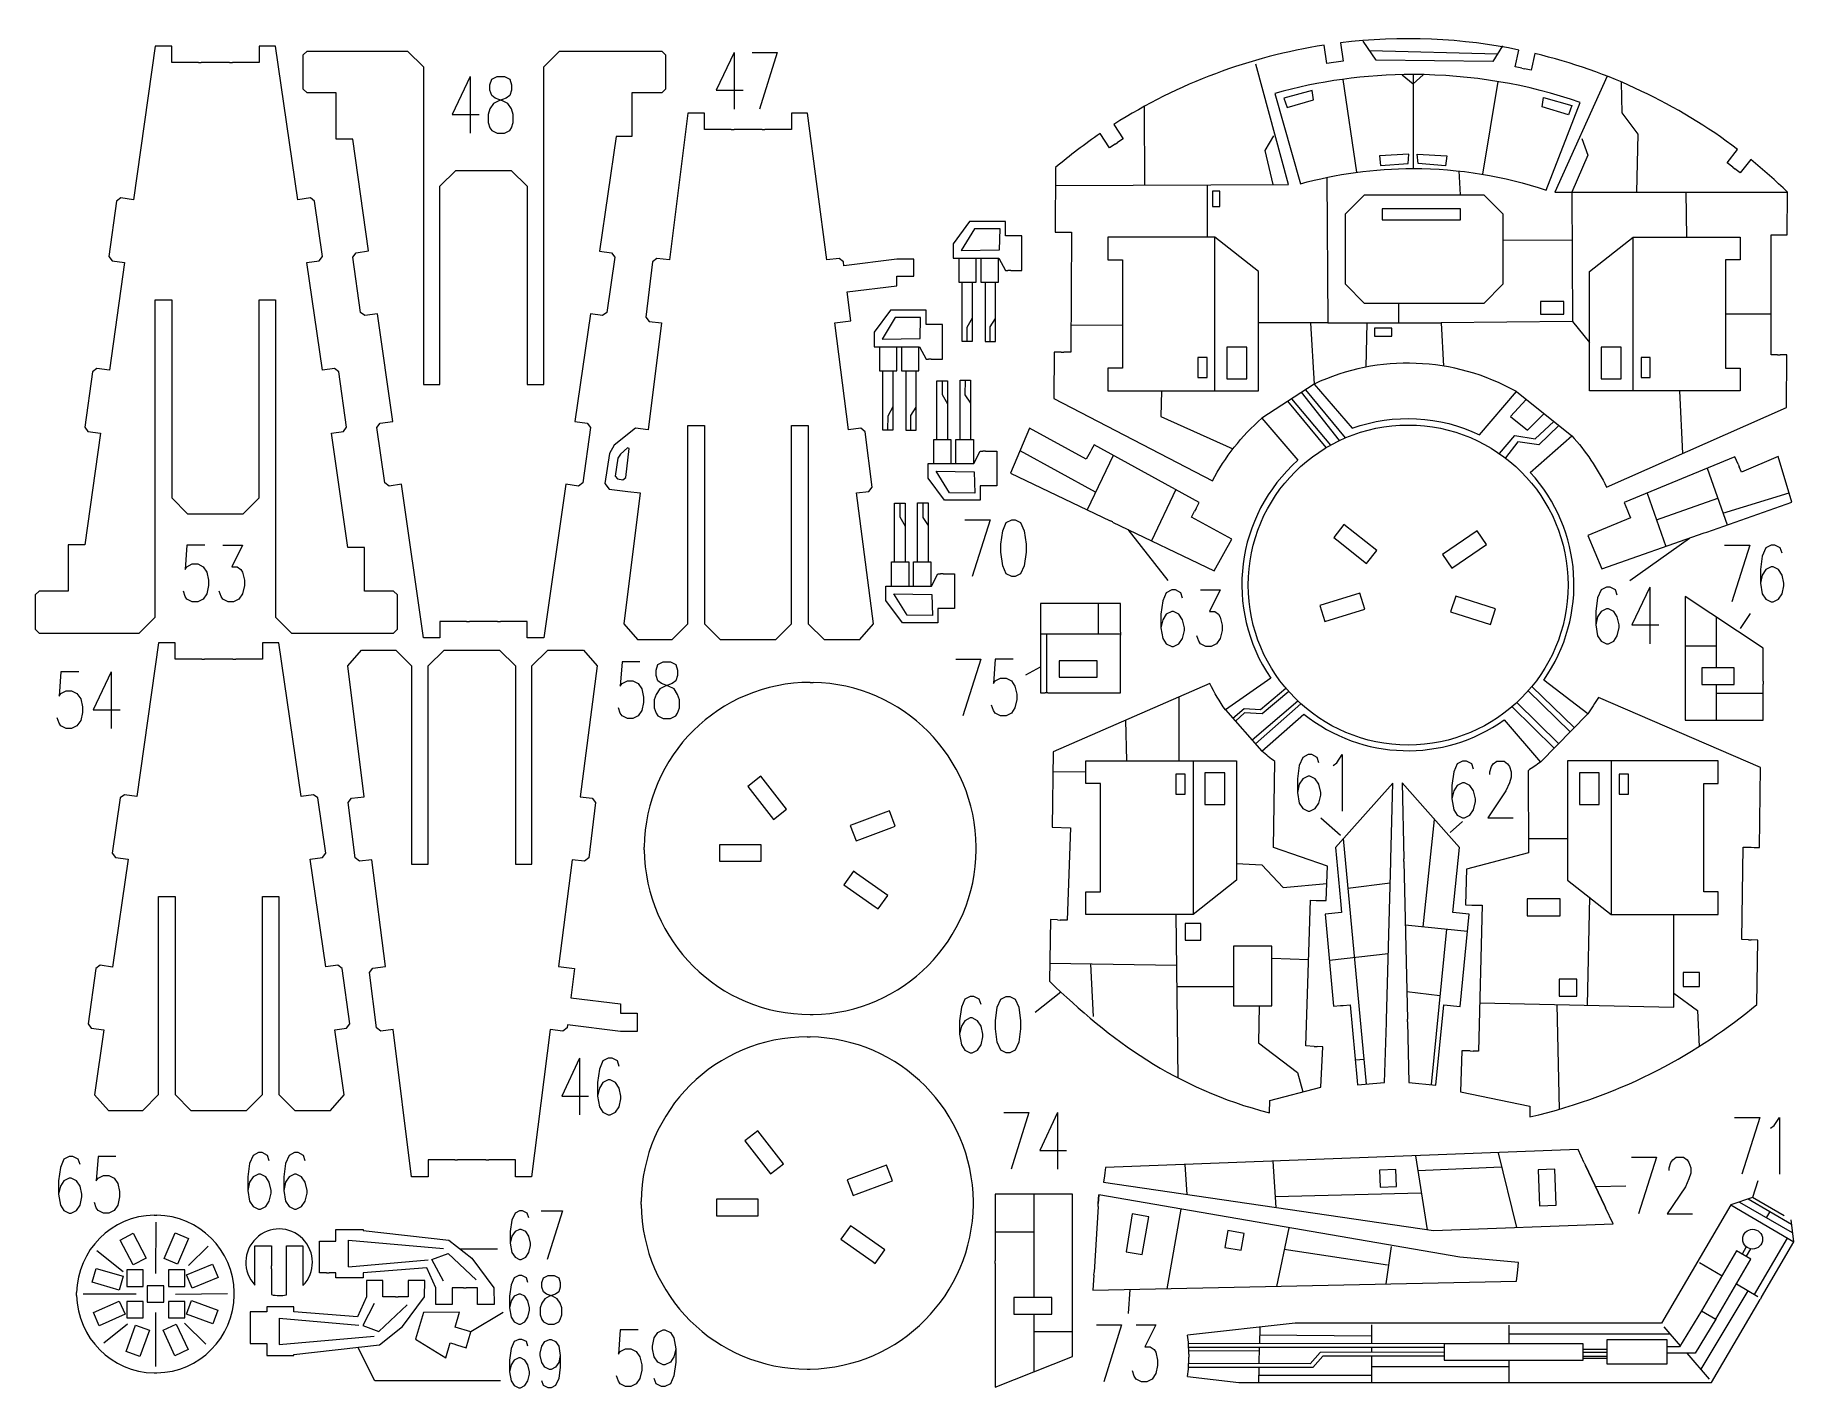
# Model space of a CAD drawing. Header units: inches. Extents: x -6.9 to 6.9, y -5.3 to 5.3.
import ezdxf

# ---------------------------------------------------------------- set-up
doc = ezdxf.new("R2010")
doc.units = ezdxf.units.IN
doc.header["$MEASUREMENT"] = 0
doc.layers.add('Layer 1', color=7, linetype='Continuous')

msp = doc.modelspace()

# ---------------------------------------------------------------- linework, layer by layer
at = {"layer": 'Layer 1', "color": 5, "lineweight": 9}
for points in [[(2.358, 3.989), (2.416, 3.989), (2.416, 4.109), (2.358, 4.109), (2.358, 3.989)], [(3.694, 3.882), (4.311, 3.882), (4.311, 3.969), (3.694, 3.969), (3.694, 3.882)], [(4.942, 3.14), (5.124, 3.14), (5.124, 3.239), (4.942, 3.239), (4.942, 3.14)], [(3.634, 2.968), (3.77, 2.968), (3.77, 3.031), (3.634, 3.031), (3.634, 2.968)], [(2.242, 2.642), (2.315, 2.642), (2.315, 2.798), (2.242, 2.798), (2.242, 2.642)], [(2.471, 2.631), (2.627, 2.631), (2.627, 2.881), (2.471, 2.881), (2.471, 2.631)], [(5.42, 2.631), (5.576, 2.631), (5.576, 2.881), (5.42, 2.881), (5.42, 2.631)], [(5.733, 2.642), (5.805, 2.642), (5.805, 2.798), (5.733, 2.798), (5.733, 2.642)], [(2.069, -0.639), (2.142, -0.639), (2.142, -0.483), (2.069, -0.483), (2.069, -0.639)], [(2.298, -0.722), (2.455, -0.722), (2.455, -0.472), (2.298, -0.472), (2.298, -0.722)], [(5.248, -0.722), (5.404, -0.722), (5.404, -0.472), (5.248, -0.472), (5.248, -0.722)], [(5.56, -0.639), (5.633, -0.639), (5.633, -0.483), (5.56, -0.483), (5.56, -0.639)], [(2.142, -1.789), (2.267, -1.789), (2.267, -1.659), (2.142, -1.659), (2.142, -1.789)], [(6.064, -2.154), (6.194, -2.154), (6.194, -2.045), (6.064, -2.045), (6.064, -2.154)], [(5.087, -2.231), (5.228, -2.231), (5.228, -2.097), (5.087, -2.097), (5.087, -2.231)]]:
    msp.add_lwpolyline(points, close=True, dxfattribs=at)
at = {"layer": 'Layer 1', "color": 1, "lineweight": 9}
for points in [[(4.835, -1.598), (5.096, -1.598), (5.096, -1.463), (4.835, -1.463), (4.835, -1.598)], [(2.523, -2.306), (2.825, -2.306), (2.825, -1.838), (2.523, -1.838), (2.523, -2.306)], [(5.464, -5.125), (5.938, -5.125), (5.938, -4.937), (5.464, -4.937), (5.464, -5.125)]]:
    msp.add_lwpolyline(points, close=True, dxfattribs=at)
at = {"layer": 'Layer 1', "color": 5, "lineweight": 9}
msp.add_ellipse((3.899, 1.007), major_axis=(0, 1.26), ratio=1, dxfattribs=at)
at = {"layer": 'Layer 1', "color": 1, "lineweight": 9}
msp.add_ellipse((6.612, -4.144), major_axis=(0, 0.0781), ratio=1, dxfattribs=at)
at = {"layer": 'Layer 1', "lineweight": 9}
for points, knots in [([(4.794, 5.077), (4.794, 5.077), (4.741, 5.089), (4.741, 5.089), (4.741, 5.089), (4.741, 5.089), (4.77, 5.22), (4.77, 5.22), (4.77, 5.22), (4.347, 5.311), (3.828, 5.337), (3.365, 5.276), (3.365, 5.276), (3.365, 5.276), (3.386, 5.133), (3.386, 5.133), (3.386, 5.133), (3.386, 5.133), (3.332, 5.125), (3.332, 5.125)], [0, 0, 0, 0, 0.166667, 0.166667, 0.166667, 0.166667, 0.333333, 0.333333, 0.333333, 0.333333, 0.5, 0.5, 0.5, 0.5, 0.666667, 0.666667, 0.666667, 0.666667, 1, 1, 1, 1]), ([(-5.629, 5.121), (-5.629, 5.121), (-5.84, 5.121), (-5.84, 5.121), (-5.84, 5.121), (-5.84, 5.121), (-5.84, 5.251), (-5.84, 5.251), (-5.84, 5.251), (-5.84, 5.251), (-5.97, 5.251), (-5.97, 5.251), (-5.97, 5.251), (-5.97, 5.251), (-6.141, 4.041), (-6.141, 4.041), (-6.141, 4.041), (-6.141, 4.041), (-6.24, 4.055), (-6.24, 4.055), (-6.24, 4.055), (-6.24, 4.055), (-6.274, 4.03), (-6.274, 4.03), (-6.274, 4.03), (-6.274, 4.03), (-6.335, 3.594), (-6.335, 3.594), (-6.335, 3.594), (-6.335, 3.594), (-6.31, 3.56), (-6.31, 3.56), (-6.31, 3.56), (-6.31, 3.56), (-6.211, 3.546), (-6.211, 3.546), (-6.211, 3.546), (-6.211, 3.546), (-6.331, 2.698), (-6.331, 2.698), (-6.331, 2.698), (-6.331, 2.698), (-6.43, 2.712), (-6.43, 2.712), (-6.43, 2.712), (-6.43, 2.712), (-6.464, 2.686), (-6.464, 2.686), (-6.464, 2.686), (-6.464, 2.686), (-6.525, 2.251), (-6.525, 2.251), (-6.525, 2.251), (-6.525, 2.251), (-6.5, 2.217), (-6.5, 2.217), (-6.5, 2.217), (-6.5, 2.217), (-6.401, 2.203), (-6.401, 2.203), (-6.401, 2.203), (-6.401, 2.203), (-6.525, 1.324), (-6.525, 1.324), (-6.525, 1.324), (-6.525, 1.324), (-6.655, 1.324), (-6.655, 1.324), (-6.655, 1.324), (-6.655, 1.324), (-6.655, 0.959), (-6.655, 0.959), (-6.655, 0.959), (-6.655, 0.959), (-6.885, 0.959), (-6.885, 0.959), (-6.885, 0.959), (-6.885, 0.959), (-6.915, 0.929), (-6.915, 0.929), (-6.915, 0.929), (-6.915, 0.929), (-6.915, 0.659), (-6.915, 0.659), (-6.915, 0.659), (-6.915, 0.659), (-6.885, 0.629), (-6.885, 0.629), (-6.885, 0.629), (-6.885, 0.629), (-6.095, 0.629), (-6.095, 0.629), (-6.095, 0.629), (-6.095, 0.629), (-5.97, 0.754), (-5.97, 0.754), (-5.97, 0.754), (-5.97, 0.754), (-5.97, 3.254), (-5.97, 3.254), (-5.97, 3.254), (-5.97, 3.254), (-5.84, 3.254), (-5.84, 3.254), (-5.84, 3.254), (-5.84, 3.254), (-5.84, 1.694), (-5.84, 1.694), (-5.84, 1.694), (-5.84, 1.694), (-5.715, 1.569), (-5.715, 1.569), (-5.715, 1.569), (-5.715, 1.569), (-5.629, 1.569), (-5.629, 1.569)], [0, 0, 0, 0, 0.033333, 0.033333, 0.033333, 0.033333, 0.066667, 0.066667, 0.066667, 0.066667, 0.1, 0.1, 0.1, 0.1, 0.133333, 0.133333, 0.133333, 0.133333, 0.166667, 0.166667, 0.166667, 0.166667, 0.2, 0.2, 0.2, 0.2, 0.233333, 0.233333, 0.233333, 0.233333, 0.266667, 0.266667, 0.266667, 0.266667, 0.3, 0.3, 0.3, 0.3, 0.333333, 0.333333, 0.333333, 0.333333, 0.366667, 0.366667, 0.366667, 0.366667, 0.4, 0.4, 0.4, 0.4, 0.433333, 0.433333, 0.433333, 0.433333, 0.466667, 0.466667, 0.466667, 0.466667, 0.5, 0.5, 0.5, 0.5, 0.533333, 0.533333, 0.533333, 0.533333, 0.566667, 0.566667, 0.566667, 0.566667, 0.6, 0.6, 0.6, 0.6, 0.633333, 0.633333, 0.633333, 0.633333, 0.666667, 0.666667, 0.666667, 0.666667, 0.7, 0.7, 0.7, 0.7, 0.733333, 0.733333, 0.733333, 0.733333, 0.766667, 0.766667, 0.766667, 0.766667, 0.8, 0.8, 0.8, 0.8, 0.833333, 0.833333, 0.833333, 0.833333, 0.866667, 0.866667, 0.866667, 0.866667, 0.9, 0.9, 0.9, 0.9, 0.933333, 0.933333, 0.933333, 0.933333, 1, 1, 1, 1]), ([(-5.362, 1.569), (-5.362, 1.569), (-5.277, 1.569), (-5.277, 1.569), (-5.277, 1.569), (-5.277, 1.569), (-5.152, 1.694), (-5.152, 1.694), (-5.152, 1.694), (-5.152, 1.694), (-5.152, 3.254), (-5.152, 3.254), (-5.152, 3.254), (-5.152, 3.254), (-5.022, 3.254), (-5.022, 3.254), (-5.022, 3.254), (-5.022, 3.254), (-5.022, 0.754), (-5.022, 0.754), (-5.022, 0.754), (-5.022, 0.754), (-4.897, 0.629), (-4.897, 0.629), (-4.897, 0.629), (-4.897, 0.629), (-4.092, 0.629), (-4.092, 0.629), (-4.092, 0.629), (-4.092, 0.629), (-4.062, 0.659), (-4.062, 0.659), (-4.062, 0.659), (-4.062, 0.659), (-4.062, 0.929), (-4.062, 0.929), (-4.062, 0.929), (-4.062, 0.929), (-4.092, 0.959), (-4.092, 0.959), (-4.092, 0.959), (-4.092, 0.959), (-4.322, 0.959), (-4.322, 0.959), (-4.322, 0.959), (-4.322, 0.959), (-4.322, 1.302), (-4.322, 1.302), (-4.322, 1.302), (-4.322, 1.302), (-4.452, 1.302), (-4.452, 1.302), (-4.452, 1.302), (-4.452, 1.302), (-4.582, 2.204), (-4.582, 2.204), (-4.582, 2.204), (-4.582, 2.204), (-4.488, 2.217), (-4.488, 2.217), (-4.488, 2.217), (-4.488, 2.217), (-4.463, 2.251), (-4.463, 2.251), (-4.463, 2.251), (-4.463, 2.251), (-4.524, 2.687), (-4.524, 2.687), (-4.524, 2.687), (-4.524, 2.687), (-4.558, 2.712), (-4.558, 2.712), (-4.558, 2.712), (-4.558, 2.712), (-4.653, 2.699), (-4.653, 2.699), (-4.653, 2.699), (-4.653, 2.699), (-4.776, 3.546), (-4.776, 3.546), (-4.776, 3.546), (-4.776, 3.546), (-4.678, 3.56), (-4.678, 3.56), (-4.678, 3.56), (-4.678, 3.56), (-4.653, 3.594), (-4.653, 3.594), (-4.653, 3.594), (-4.653, 3.594), (-4.714, 4.03), (-4.714, 4.03), (-4.714, 4.03), (-4.714, 4.03), (-4.748, 4.055), (-4.748, 4.055), (-4.748, 4.055), (-4.748, 4.055), (-4.847, 4.041), (-4.847, 4.041), (-4.847, 4.041), (-4.847, 4.041), (-5.022, 5.251), (-5.022, 5.251), (-5.022, 5.251), (-5.022, 5.251), (-5.152, 5.251), (-5.152, 5.251), (-5.152, 5.251), (-5.152, 5.251), (-5.152, 5.121), (-5.152, 5.121), (-5.152, 5.121), (-5.152, 5.121), (-5.362, 5.121), (-5.362, 5.121)], [0, 0, 0, 0, 0.033333, 0.033333, 0.033333, 0.033333, 0.066667, 0.066667, 0.066667, 0.066667, 0.1, 0.1, 0.1, 0.1, 0.133333, 0.133333, 0.133333, 0.133333, 0.166667, 0.166667, 0.166667, 0.166667, 0.2, 0.2, 0.2, 0.2, 0.233333, 0.233333, 0.233333, 0.233333, 0.266667, 0.266667, 0.266667, 0.266667, 0.3, 0.3, 0.3, 0.3, 0.333333, 0.333333, 0.333333, 0.333333, 0.366667, 0.366667, 0.366667, 0.366667, 0.4, 0.4, 0.4, 0.4, 0.433333, 0.433333, 0.433333, 0.433333, 0.466667, 0.466667, 0.466667, 0.466667, 0.5, 0.5, 0.5, 0.5, 0.533333, 0.533333, 0.533333, 0.533333, 0.566667, 0.566667, 0.566667, 0.566667, 0.6, 0.6, 0.6, 0.6, 0.633333, 0.633333, 0.633333, 0.633333, 0.666667, 0.666667, 0.666667, 0.666667, 0.7, 0.7, 0.7, 0.7, 0.733333, 0.733333, 0.733333, 0.733333, 0.766667, 0.766667, 0.766667, 0.766667, 0.8, 0.8, 0.8, 0.8, 0.833333, 0.833333, 0.833333, 0.833333, 0.866667, 0.866667, 0.866667, 0.866667, 0.9, 0.9, 0.9, 0.9, 0.933333, 0.933333, 0.933333, 0.933333, 1, 1, 1, 1]), ([(-3.517, 0.72), (-3.517, 0.72), (-3.728, 0.72), (-3.728, 0.72), (-3.728, 0.72), (-3.728, 0.72), (-3.728, 0.59), (-3.728, 0.59), (-3.728, 0.59), (-3.728, 0.59), (-3.858, 0.59), (-3.858, 0.59), (-3.858, 0.59), (-3.858, 0.59), (-4.029, 1.8), (-4.029, 1.8), (-4.029, 1.8), (-4.029, 1.8), (-4.128, 1.786), (-4.128, 1.786), (-4.128, 1.786), (-4.128, 1.786), (-4.162, 1.811), (-4.162, 1.811), (-4.162, 1.811), (-4.162, 1.811), (-4.224, 2.247), (-4.224, 2.247), (-4.224, 2.247), (-4.224, 2.247), (-4.198, 2.281), (-4.198, 2.281), (-4.198, 2.281), (-4.198, 2.281), (-4.099, 2.295), (-4.099, 2.295), (-4.099, 2.295), (-4.099, 2.295), (-4.219, 3.143), (-4.219, 3.143), (-4.219, 3.143), (-4.219, 3.143), (-4.318, 3.129), (-4.318, 3.129), (-4.318, 3.129), (-4.318, 3.129), (-4.352, 3.154), (-4.352, 3.154), (-4.352, 3.154), (-4.352, 3.154), (-4.414, 3.59), (-4.414, 3.59), (-4.414, 3.59), (-4.414, 3.59), (-4.388, 3.624), (-4.388, 3.624), (-4.388, 3.624), (-4.388, 3.624), (-4.289, 3.638), (-4.289, 3.638), (-4.289, 3.638), (-4.289, 3.638), (-4.414, 4.517), (-4.414, 4.517), (-4.414, 4.517), (-4.414, 4.517), (-4.544, 4.517), (-4.544, 4.517), (-4.544, 4.517), (-4.544, 4.517), (-4.544, 4.882), (-4.544, 4.882), (-4.544, 4.882), (-4.544, 4.882), (-4.774, 4.882), (-4.774, 4.882), (-4.774, 4.882), (-4.774, 4.882), (-4.804, 4.912), (-4.804, 4.912), (-4.804, 4.912), (-4.804, 4.912), (-4.804, 5.182), (-4.804, 5.182), (-4.804, 5.182), (-4.804, 5.182), (-4.774, 5.212), (-4.774, 5.212), (-4.774, 5.212), (-4.774, 5.212), (-4.181, 5.212), (-4.181, 5.212)], [0, 0, 0, 0, 0.041667, 0.041667, 0.041667, 0.041667, 0.083333, 0.083333, 0.083333, 0.083333, 0.125, 0.125, 0.125, 0.125, 0.166667, 0.166667, 0.166667, 0.166667, 0.208333, 0.208333, 0.208333, 0.208333, 0.25, 0.25, 0.25, 0.25, 0.291667, 0.291667, 0.291667, 0.291667, 0.333333, 0.333333, 0.333333, 0.333333, 0.375, 0.375, 0.375, 0.375, 0.416667, 0.416667, 0.416667, 0.416667, 0.458333, 0.458333, 0.458333, 0.458333, 0.5, 0.5, 0.5, 0.5, 0.541667, 0.541667, 0.541667, 0.541667, 0.583333, 0.583333, 0.583333, 0.583333, 0.625, 0.625, 0.625, 0.625, 0.666667, 0.666667, 0.666667, 0.666667, 0.708333, 0.708333, 0.708333, 0.708333, 0.75, 0.75, 0.75, 0.75, 0.791667, 0.791667, 0.791667, 0.791667, 0.833333, 0.833333, 0.833333, 0.833333, 0.875, 0.875, 0.875, 0.875, 0.916667, 0.916667, 0.916667, 0.916667, 1, 1, 1, 1]), ([(-4.159, 5.212), (-4.159, 5.212), (-3.983, 5.212), (-3.983, 5.212), (-3.983, 5.212), (-3.983, 5.212), (-3.858, 5.087), (-3.858, 5.087), (-3.858, 5.087), (-3.858, 5.087), (-3.858, 2.587), (-3.858, 2.587), (-3.858, 2.587), (-3.858, 2.587), (-3.728, 2.587), (-3.728, 2.587), (-3.728, 2.587), (-3.728, 2.587), (-3.728, 4.147), (-3.728, 4.147), (-3.728, 4.147), (-3.728, 4.147), (-3.603, 4.272), (-3.603, 4.272), (-3.603, 4.272), (-3.603, 4.272), (-3.517, 4.272), (-3.517, 4.272)], [0, 0, 0, 0, 0.125, 0.125, 0.125, 0.125, 0.25, 0.25, 0.25, 0.25, 0.375, 0.375, 0.375, 0.375, 0.5, 0.5, 0.5, 0.5, 0.625, 0.625, 0.625, 0.625, 0.75, 0.75, 0.75, 0.75, 1, 1, 1, 1]), ([(-3.251, 4.272), (-3.251, 4.272), (-3.165, 4.272), (-3.165, 4.272), (-3.165, 4.272), (-3.165, 4.272), (-3.04, 4.147), (-3.04, 4.147), (-3.04, 4.147), (-3.04, 4.147), (-3.04, 2.587), (-3.04, 2.587), (-3.04, 2.587), (-3.04, 2.587), (-2.91, 2.587), (-2.91, 2.587), (-2.91, 2.587), (-2.91, 2.587), (-2.91, 5.087), (-2.91, 5.087), (-2.91, 5.087), (-2.91, 5.087), (-2.785, 5.212), (-2.785, 5.212), (-2.785, 5.212), (-2.785, 5.212), (-2.707, 5.212), (-2.707, 5.212)], [0, 0, 0, 0, 0.125, 0.125, 0.125, 0.125, 0.25, 0.25, 0.25, 0.25, 0.375, 0.375, 0.375, 0.375, 0.5, 0.5, 0.5, 0.5, 0.625, 0.625, 0.625, 0.625, 0.75, 0.75, 0.75, 0.75, 1, 1, 1, 1]), ([(-2.685, 5.212), (-2.685, 5.212), (-1.98, 5.212), (-1.98, 5.212), (-1.98, 5.212), (-1.98, 5.212), (-1.95, 5.182), (-1.95, 5.182), (-1.95, 5.182), (-1.95, 5.182), (-1.95, 4.912), (-1.95, 4.912), (-1.95, 4.912), (-1.95, 4.912), (-1.98, 4.882), (-1.98, 4.882), (-1.98, 4.882), (-1.98, 4.882), (-2.215, 4.882), (-2.215, 4.882), (-2.215, 4.882), (-2.215, 4.882), (-2.215, 4.539), (-2.215, 4.539), (-2.215, 4.539), (-2.215, 4.539), (-2.34, 4.539), (-2.34, 4.539), (-2.34, 4.539), (-2.34, 4.539), (-2.47, 3.637), (-2.47, 3.637), (-2.47, 3.637), (-2.47, 3.637), (-2.376, 3.624), (-2.376, 3.624), (-2.376, 3.624), (-2.376, 3.624), (-2.351, 3.59), (-2.351, 3.59), (-2.351, 3.59), (-2.351, 3.59), (-2.413, 3.154), (-2.413, 3.154), (-2.413, 3.154), (-2.413, 3.154), (-2.446, 3.129), (-2.446, 3.129), (-2.446, 3.129), (-2.446, 3.129), (-2.542, 3.142), (-2.542, 3.142), (-2.542, 3.142), (-2.542, 3.142), (-2.664, 2.295), (-2.664, 2.295), (-2.664, 2.295), (-2.664, 2.295), (-2.567, 2.281), (-2.567, 2.281), (-2.567, 2.281), (-2.567, 2.281), (-2.541, 2.247), (-2.541, 2.247), (-2.541, 2.247), (-2.541, 2.247), (-2.603, 1.811), (-2.603, 1.811), (-2.603, 1.811), (-2.603, 1.811), (-2.637, 1.786), (-2.637, 1.786), (-2.637, 1.786), (-2.637, 1.786), (-2.736, 1.8), (-2.736, 1.8), (-2.736, 1.8), (-2.736, 1.8), (-2.91, 0.59), (-2.91, 0.59), (-2.91, 0.59), (-2.91, 0.59), (-3.04, 0.59), (-3.04, 0.59), (-3.04, 0.59), (-3.04, 0.59), (-3.04, 0.72), (-3.04, 0.72), (-3.04, 0.72), (-3.04, 0.72), (-3.251, 0.72), (-3.251, 0.72)], [0, 0, 0, 0, 0.041667, 0.041667, 0.041667, 0.041667, 0.083333, 0.083333, 0.083333, 0.083333, 0.125, 0.125, 0.125, 0.125, 0.166667, 0.166667, 0.166667, 0.166667, 0.208333, 0.208333, 0.208333, 0.208333, 0.25, 0.25, 0.25, 0.25, 0.291667, 0.291667, 0.291667, 0.291667, 0.333333, 0.333333, 0.333333, 0.333333, 0.375, 0.375, 0.375, 0.375, 0.416667, 0.416667, 0.416667, 0.416667, 0.458333, 0.458333, 0.458333, 0.458333, 0.5, 0.5, 0.5, 0.5, 0.541667, 0.541667, 0.541667, 0.541667, 0.583333, 0.583333, 0.583333, 0.583333, 0.625, 0.625, 0.625, 0.625, 0.666667, 0.666667, 0.666667, 0.666667, 0.708333, 0.708333, 0.708333, 0.708333, 0.75, 0.75, 0.75, 0.75, 0.791667, 0.791667, 0.791667, 0.791667, 0.833333, 0.833333, 0.833333, 0.833333, 0.875, 0.875, 0.875, 0.875, 0.916667, 0.916667, 0.916667, 0.916667, 1, 1, 1, 1]), ([(3.31, 5.122), (3.31, 5.122), (3.257, 5.115), (3.257, 5.115), (3.257, 5.115), (3.257, 5.115), (3.237, 5.258), (3.237, 5.258), (3.237, 5.258), (2.653, 5.168), (2.089, 4.958), (1.581, 4.634), (1.581, 4.634), (1.581, 4.634), (1.655, 4.522), (1.655, 4.522), (1.655, 4.522), (1.655, 4.522), (1.61, 4.492), (1.61, 4.492)], [0, 0, 0, 0, 0.166667, 0.166667, 0.166667, 0.166667, 0.333333, 0.333333, 0.333333, 0.333333, 0.5, 0.5, 0.5, 0.5, 0.666667, 0.666667, 0.666667, 0.666667, 1, 1, 1, 1]), ([(6.455, 4.298), (6.455, 4.298), (6.412, 4.331), (6.412, 4.331), (6.412, 4.331), (6.412, 4.331), (6.494, 4.437), (6.494, 4.437), (6.494, 4.437), (6.02, 4.796), (5.477, 5.054), (4.897, 5.192), (4.897, 5.192), (4.897, 5.192), (4.868, 5.061), (4.868, 5.061), (4.868, 5.061), (4.868, 5.061), (4.816, 5.073), (4.816, 5.073)], [0, 0, 0, 0, 0.166667, 0.166667, 0.166667, 0.166667, 0.333333, 0.333333, 0.333333, 0.333333, 0.5, 0.5, 0.5, 0.5, 0.666667, 0.666667, 0.666667, 0.666667, 1, 1, 1, 1]), ([(-1.434, 4.593), (-1.434, 4.593), (-1.644, 4.593), (-1.644, 4.593), (-1.644, 4.593), (-1.644, 4.637), (-1.644, 4.68), (-1.644, 4.724), (-1.644, 4.724), (-1.644, 4.724), (-1.774, 4.724), (-1.774, 4.724), (-1.774, 4.724), (-1.774, 4.724), (-1.919, 3.567), (-1.919, 3.567), (-1.919, 3.567), (-1.919, 3.567), (-2.018, 3.579), (-2.018, 3.579), (-2.018, 3.579), (-2.018, 3.579), (-2.052, 3.553), (-2.052, 3.553), (-2.052, 3.553), (-2.052, 3.553), (-2.106, 3.117), (-2.106, 3.117), (-2.106, 3.117), (-2.106, 3.117), (-2.08, 3.083), (-2.08, 3.083), (-2.08, 3.083), (-2.08, 3.083), (-1.981, 3.071), (-1.981, 3.071), (-1.981, 3.071), (-1.981, 3.071), (-2.087, 2.228), (-2.087, 2.228), (-2.087, 2.228), (-2.087, 2.228), (-2.186, 2.241), (-2.186, 2.241), (-2.186, 2.241), (-2.186, 2.241), (-2.356, 2.108), (-2.356, 2.108), (-2.356, 2.108), (-2.356, 2.108), (-2.393, 2.044), (-2.393, 2.044), (-2.393, 2.044), (-2.393, 2.044), (-2.429, 1.807), (-2.429, 1.807), (-2.429, 1.807), (-2.429, 1.807), (-2.395, 1.763), (-2.395, 1.763), (-2.395, 1.763), (-2.395, 1.763), (-2.248, 1.744), (-2.248, 1.744), (-2.248, 1.744), (-2.248, 1.744), (-2.149, 1.732), (-2.149, 1.732), (-2.149, 1.732), (-2.149, 1.732), (-2.278, 0.701), (-2.278, 0.701), (-2.278, 0.701), (-2.278, 0.701), (-2.17, 0.577), (-2.17, 0.577), (-2.17, 0.577), (-2.17, 0.577), (-2.046, 0.577), (-2.046, 0.577)], [0, 0, 0, 0, 0.047619, 0.047619, 0.047619, 0.047619, 0.095238, 0.095238, 0.095238, 0.095238, 0.142857, 0.142857, 0.142857, 0.142857, 0.190476, 0.190476, 0.190476, 0.190476, 0.238095, 0.238095, 0.238095, 0.238095, 0.285714, 0.285714, 0.285714, 0.285714, 0.333333, 0.333333, 0.333333, 0.333333, 0.380952, 0.380952, 0.380952, 0.380952, 0.428571, 0.428571, 0.428571, 0.428571, 0.47619, 0.47619, 0.47619, 0.47619, 0.52381, 0.52381, 0.52381, 0.52381, 0.571429, 0.571429, 0.571429, 0.571429, 0.619048, 0.619048, 0.619048, 0.619048, 0.666667, 0.666667, 0.666667, 0.666667, 0.714286, 0.714286, 0.714286, 0.714286, 0.761905, 0.761905, 0.761905, 0.761905, 0.809524, 0.809524, 0.809524, 0.809524, 0.857143, 0.857143, 0.857143, 0.857143, 0.904762, 0.904762, 0.904762, 0.904762, 1, 1, 1, 1]), ([(-0.55, 0.577), (-0.55, 0.577), (-0.42, 0.577), (-0.42, 0.577), (-0.42, 0.577), (-0.42, 0.577), (-0.313, 0.701), (-0.313, 0.701), (-0.313, 0.701), (-0.313, 0.701), (-0.445, 1.733), (-0.445, 1.733), (-0.445, 1.733), (-0.445, 1.733), (-0.35, 1.744), (-0.35, 1.744), (-0.35, 1.744), (-0.35, 1.744), (-0.324, 1.778), (-0.324, 1.778), (-0.324, 1.778), (-0.324, 1.778), (-0.379, 2.214), (-0.379, 2.214), (-0.379, 2.214), (-0.379, 2.214), (-0.413, 2.241), (-0.413, 2.241), (-0.413, 2.241), (-0.413, 2.241), (-0.509, 2.228), (-0.509, 2.228), (-0.509, 2.228), (-0.509, 2.228), (-0.618, 3.071), (-0.618, 3.071), (-0.618, 3.071), (-0.618, 3.071), (-0.49, 3.087), (-0.49, 3.087), (-0.49, 3.087), (-0.49, 3.087), (-0.519, 3.315), (-0.519, 3.315), (-0.519, 3.315), (-0.519, 3.315), (-0.129, 3.364), (-0.129, 3.364), (-0.129, 3.364), (-0.129, 3.364), (-0.129, 3.44), (-0.129, 3.44), (-0.129, 3.44), (-0.129, 3.44), (0.004, 3.44), (0.004, 3.44), (0.004, 3.44), (0.004, 3.44), (0.004, 3.573), (0.004, 3.573), (0.004, 3.573), (0.004, 3.573), (-0.129, 3.573), (-0.129, 3.573), (-0.129, 3.573), (-0.129, 3.573), (-0.545, 3.521), (-0.545, 3.521), (-0.545, 3.521), (-0.545, 3.521), (-0.549, 3.553), (-0.549, 3.553), (-0.549, 3.553), (-0.549, 3.553), (-0.582, 3.579), (-0.582, 3.579), (-0.582, 3.579), (-0.582, 3.579), (-0.681, 3.567), (-0.681, 3.567), (-0.681, 3.567), (-0.681, 3.567), (-0.831, 4.724), (-0.831, 4.724), (-0.831, 4.724), (-0.831, 4.724), (-0.957, 4.724), (-0.957, 4.724), (-0.957, 4.724), (-0.957, 4.724), (-0.957, 4.593), (-0.957, 4.593), (-0.957, 4.593), (-0.957, 4.593), (-1.167, 4.593), (-1.167, 4.593)], [0, 0, 0, 0, 0.04, 0.04, 0.04, 0.04, 0.08, 0.08, 0.08, 0.08, 0.12, 0.12, 0.12, 0.12, 0.16, 0.16, 0.16, 0.16, 0.2, 0.2, 0.2, 0.2, 0.24, 0.24, 0.24, 0.24, 0.28, 0.28, 0.28, 0.28, 0.32, 0.32, 0.32, 0.32, 0.36, 0.36, 0.36, 0.36, 0.4, 0.4, 0.4, 0.4, 0.44, 0.44, 0.44, 0.44, 0.48, 0.48, 0.48, 0.48, 0.52, 0.52, 0.52, 0.52, 0.56, 0.56, 0.56, 0.56, 0.6, 0.6, 0.6, 0.6, 0.64, 0.64, 0.64, 0.64, 0.68, 0.68, 0.68, 0.68, 0.72, 0.72, 0.72, 0.72, 0.76, 0.76, 0.76, 0.76, 0.8, 0.8, 0.8, 0.8, 0.84, 0.84, 0.84, 0.84, 0.88, 0.88, 0.88, 0.88, 0.92, 0.92, 0.92, 0.92, 1, 1, 1, 1]), ([(1.591, 4.48), (1.591, 4.48), (1.546, 4.45), (1.546, 4.45), (1.546, 4.45), (1.546, 4.45), (1.473, 4.562), (1.473, 4.562), (1.473, 4.562), (1.351, 4.479), (1.234, 4.39), (1.122, 4.295), (1.122, 4.295), (1.122, 4.295), (1.118, 3.785), (1.118, 3.785), (1.118, 3.785), (1.118, 3.785), (1.246, 3.785), (1.246, 3.785), (1.246, 3.785), (1.246, 3.785), (1.243, 2.84), (1.243, 2.84), (1.243, 2.84), (1.243, 2.84), (1.188, 2.84), (1.188, 2.84)], [0, 0, 0, 0, 0.125, 0.125, 0.125, 0.125, 0.25, 0.25, 0.25, 0.25, 0.375, 0.375, 0.375, 0.375, 0.5, 0.5, 0.5, 0.5, 0.625, 0.625, 0.625, 0.625, 0.75, 0.75, 0.75, 0.75, 1, 1, 1, 1]), ([(6.808, 2.819), (6.808, 2.819), (6.757, 2.82), (6.757, 2.82), (6.757, 2.82), (6.757, 2.82), (6.757, 3.764), (6.757, 3.764), (6.757, 3.764), (6.757, 3.764), (6.885, 3.764), (6.885, 3.764), (6.885, 3.764), (6.885, 3.764), (6.886, 4.101), (6.886, 4.101), (6.886, 4.101), (6.794, 4.191), (6.697, 4.276), (6.597, 4.357), (6.597, 4.357), (6.597, 4.357), (6.515, 4.252), (6.515, 4.252), (6.515, 4.252), (6.515, 4.252), (6.472, 4.285), (6.472, 4.285)], [0, 0, 0, 0, 0.125, 0.125, 0.125, 0.125, 0.25, 0.25, 0.25, 0.25, 0.375, 0.375, 0.375, 0.375, 0.5, 0.5, 0.5, 0.5, 0.625, 0.625, 0.625, 0.625, 0.75, 0.75, 0.75, 0.75, 1, 1, 1, 1]), ([(0.775, 3.757), (0.775, 3.757), (0.726, 3.757), (0.726, 3.757), (0.726, 3.757), (0.726, 3.757), (0.726, 3.869), (0.726, 3.869), (0.726, 3.869), (0.726, 3.869), (0.445, 3.869), (0.445, 3.869), (0.445, 3.869), (0.445, 3.869), (0.316, 3.695), (0.316, 3.695), (0.316, 3.695), (0.316, 3.695), (0.316, 3.581), (0.316, 3.581), (0.316, 3.581), (0.316, 3.581), (0.36, 3.581), (0.36, 3.581), (0.36, 3.581), (0.36, 3.581), (0.36, 3.391), (0.36, 3.391), (0.36, 3.391), (0.36, 3.391), (0.383, 3.391), (0.383, 3.391), (0.383, 3.391), (0.383, 3.391), (0.383, 2.928), (0.383, 2.928), (0.383, 2.928), (0.383, 2.928), (0.467, 2.928), (0.467, 2.928), (0.467, 2.928), (0.467, 2.928), (0.467, 3.391), (0.467, 3.391), (0.467, 3.391), (0.467, 3.391), (0.496, 3.391), (0.496, 3.391), (0.496, 3.391), (0.496, 3.391), (0.496, 3.581), (0.496, 3.581), (0.496, 3.581), (0.496, 3.581), (0.534, 3.581), (0.534, 3.581), (0.534, 3.581), (0.534, 3.581), (0.534, 3.391), (0.534, 3.391), (0.534, 3.391), (0.534, 3.391), (0.566, 3.391), (0.566, 3.391), (0.566, 3.391), (0.566, 3.391), (0.566, 2.925), (0.566, 2.925), (0.566, 2.925), (0.566, 2.925), (0.648, 2.925), (0.648, 2.925), (0.648, 2.925), (0.648, 2.925), (0.648, 3.391), (0.648, 3.391), (0.648, 3.391), (0.648, 3.391), (0.671, 3.391), (0.671, 3.391), (0.671, 3.391), (0.671, 3.391), (0.671, 3.581), (0.671, 3.581), (0.671, 3.581), (0.671, 3.581), (0.675, 3.581), (0.675, 3.581), (0.675, 3.581), (0.675, 3.581), (0.726, 3.484), (0.726, 3.484), (0.726, 3.484), (0.726, 3.484), (0.746, 3.484), (0.746, 3.484)], [0, 0, 0, 0, 0.04, 0.04, 0.04, 0.04, 0.08, 0.08, 0.08, 0.08, 0.12, 0.12, 0.12, 0.12, 0.16, 0.16, 0.16, 0.16, 0.2, 0.2, 0.2, 0.2, 0.24, 0.24, 0.24, 0.24, 0.28, 0.28, 0.28, 0.28, 0.32, 0.32, 0.32, 0.32, 0.36, 0.36, 0.36, 0.36, 0.4, 0.4, 0.4, 0.4, 0.44, 0.44, 0.44, 0.44, 0.48, 0.48, 0.48, 0.48, 0.52, 0.52, 0.52, 0.52, 0.56, 0.56, 0.56, 0.56, 0.6, 0.6, 0.6, 0.6, 0.64, 0.64, 0.64, 0.64, 0.68, 0.68, 0.68, 0.68, 0.72, 0.72, 0.72, 0.72, 0.76, 0.76, 0.76, 0.76, 0.8, 0.8, 0.8, 0.8, 0.84, 0.84, 0.84, 0.84, 0.88, 0.88, 0.88, 0.88, 0.92, 0.92, 0.92, 0.92, 1, 1, 1, 1]), ([(0.768, 3.484), (0.768, 3.484), (0.856, 3.484), (0.856, 3.484), (0.856, 3.484), (0.856, 3.484), (0.856, 3.757), (0.856, 3.757), (0.856, 3.757), (0.856, 3.757), (0.797, 3.757), (0.797, 3.757)], [0, 0, 0, 0, 0.25, 0.25, 0.25, 0.25, 0.5, 0.5, 0.5, 0.5, 1, 1, 1, 1]), ([(0.151, 3.059), (0.151, 3.059), (0.102, 3.059), (0.102, 3.059), (0.102, 3.059), (0.102, 3.059), (0.102, 3.171), (0.102, 3.171), (0.102, 3.171), (0.102, 3.171), (-0.179, 3.171), (-0.179, 3.171), (-0.179, 3.171), (-0.179, 3.171), (-0.308, 2.997), (-0.308, 2.997), (-0.308, 2.997), (-0.308, 2.997), (-0.308, 2.883), (-0.308, 2.883), (-0.308, 2.883), (-0.308, 2.883), (-0.264, 2.883), (-0.264, 2.883), (-0.264, 2.883), (-0.264, 2.883), (-0.264, 2.693), (-0.264, 2.693), (-0.264, 2.693), (-0.264, 2.693), (-0.241, 2.693), (-0.241, 2.693), (-0.241, 2.693), (-0.241, 2.693), (-0.241, 2.23), (-0.241, 2.23), (-0.241, 2.23), (-0.241, 2.23), (-0.158, 2.23), (-0.158, 2.23), (-0.158, 2.23), (-0.158, 2.23), (-0.158, 2.693), (-0.158, 2.693), (-0.158, 2.693), (-0.158, 2.693), (-0.129, 2.693), (-0.129, 2.693), (-0.129, 2.693), (-0.129, 2.693), (-0.129, 2.883), (-0.129, 2.883), (-0.129, 2.883), (-0.129, 2.883), (-0.091, 2.883), (-0.091, 2.883), (-0.091, 2.883), (-0.091, 2.883), (-0.091, 2.693), (-0.091, 2.693), (-0.091, 2.693), (-0.091, 2.693), (-0.059, 2.693), (-0.059, 2.693), (-0.059, 2.693), (-0.059, 2.693), (-0.059, 2.227), (-0.059, 2.227), (-0.059, 2.227), (-0.059, 2.227), (0.024, 2.227), (0.024, 2.227), (0.024, 2.227), (0.024, 2.227), (0.024, 2.693), (0.024, 2.693), (0.024, 2.693), (0.024, 2.693), (0.046, 2.693), (0.046, 2.693), (0.046, 2.693), (0.046, 2.693), (0.046, 2.883), (0.046, 2.883), (0.046, 2.883), (0.046, 2.883), (0.051, 2.883), (0.051, 2.883), (0.051, 2.883), (0.051, 2.883), (0.102, 2.786), (0.102, 2.786), (0.102, 2.786), (0.102, 2.786), (0.121, 2.786), (0.121, 2.786)], [0, 0, 0, 0, 0.04, 0.04, 0.04, 0.04, 0.08, 0.08, 0.08, 0.08, 0.12, 0.12, 0.12, 0.12, 0.16, 0.16, 0.16, 0.16, 0.2, 0.2, 0.2, 0.2, 0.24, 0.24, 0.24, 0.24, 0.28, 0.28, 0.28, 0.28, 0.32, 0.32, 0.32, 0.32, 0.36, 0.36, 0.36, 0.36, 0.4, 0.4, 0.4, 0.4, 0.44, 0.44, 0.44, 0.44, 0.48, 0.48, 0.48, 0.48, 0.52, 0.52, 0.52, 0.52, 0.56, 0.56, 0.56, 0.56, 0.6, 0.6, 0.6, 0.6, 0.64, 0.64, 0.64, 0.64, 0.68, 0.68, 0.68, 0.68, 0.72, 0.72, 0.72, 0.72, 0.76, 0.76, 0.76, 0.76, 0.8, 0.8, 0.8, 0.8, 0.84, 0.84, 0.84, 0.84, 0.88, 0.88, 0.88, 0.88, 0.92, 0.92, 0.92, 0.92, 1, 1, 1, 1]), ([(0.143, 2.786), (0.143, 2.786), (0.232, 2.786), (0.232, 2.786), (0.232, 2.786), (0.232, 2.786), (0.232, 3.059), (0.232, 3.059), (0.232, 3.059), (0.232, 3.059), (0.173, 3.059), (0.173, 3.059)], [0, 0, 0, 0, 0.25, 0.25, 0.25, 0.25, 0.5, 0.5, 0.5, 0.5, 1, 1, 1, 1]), ([(1.166, 2.84), (1.166, 2.84), (1.111, 2.84), (1.111, 2.84), (1.111, 2.84), (1.111, 2.84), (1.108, 2.476), (1.108, 2.476), (1.108, 2.476), (1.108, 2.476), (2.357, 1.828), (2.357, 1.828), (2.357, 1.828), (2.456, 2.014), (2.587, 2.181), (2.746, 2.32), (2.746, 2.32), (2.746, 2.32), (3.031, 1.99), (3.031, 1.99), (3.031, 1.99), (2.537, 1.554), (2.445, 0.819), (2.816, 0.274), (2.816, 0.274), (2.816, 0.274), (2.459, 0.024), (2.459, 0.024), (2.459, 0.024), (2.414, 0.09), (2.373, 0.159), (2.337, 0.231), (2.337, 0.231), (2.337, 0.231), (1.103, -0.306), (1.103, -0.306), (1.103, -0.306), (1.103, -0.306), (1.094, -0.899), (1.094, -0.899), (1.094, -0.899), (1.094, -0.899), (1.239, -0.904), (1.239, -0.904), (1.239, -0.904), (1.239, -0.904), (1.214, -1.633), (1.214, -1.633), (1.214, -1.633), (1.214, -1.633), (1.159, -1.631), (1.159, -1.631)], [0, 0, 0, 0, 0.071429, 0.071429, 0.071429, 0.071429, 0.142857, 0.142857, 0.142857, 0.142857, 0.214286, 0.214286, 0.214286, 0.214286, 0.285714, 0.285714, 0.285714, 0.285714, 0.357143, 0.357143, 0.357143, 0.357143, 0.428571, 0.428571, 0.428571, 0.428571, 0.5, 0.5, 0.5, 0.5, 0.571429, 0.571429, 0.571429, 0.571429, 0.642857, 0.642857, 0.642857, 0.642857, 0.714286, 0.714286, 0.714286, 0.714286, 0.785714, 0.785714, 0.785714, 0.785714, 0.857143, 0.857143, 0.857143, 0.857143, 1, 1, 1, 1]), ([(3.459, 2.243), (3.459, 2.243), (3.158, 2.59), (3.158, 2.59), (3.158, 2.59), (3.667, 2.828), (4.261, 2.806), (4.751, 2.53), (4.751, 2.53), (4.751, 2.53), (4.461, 2.19), (4.461, 2.19), (4.461, 2.19), (4.147, 2.34), (3.787, 2.359), (3.459, 2.243)], [0, 0, 0, 0, 0.2, 0.2, 0.2, 0.2, 0.4, 0.4, 0.4, 0.4, 0.6, 0.6, 0.6, 0.6, 1, 1, 1, 1]), ([(6.623, -1.059), (6.623, -1.059), (6.665, -1.06), (6.665, -1.06), (6.665, -1.06), (6.665, -1.06), (6.675, -0.431), (6.675, -0.431), (6.675, -0.431), (6.675, -0.431), (5.397, 0.122), (5.397, 0.122), (5.397, 0.122), (5.371, 0.078), (5.343, 0.035), (5.314, -0.006), (5.314, -0.006), (5.314, -0.006), (4.967, 0.259), (4.967, 0.259), (4.967, 0.259), (5.32, 0.762), (5.276, 1.441), (4.861, 1.894), (4.861, 1.894), (4.861, 1.894), (5.187, 2.183), (5.187, 2.183), (5.187, 2.183), (5.297, 2.062), (5.39, 1.925), (5.462, 1.778), (5.462, 1.778), (5.462, 1.778), (6.88, 2.406), (6.88, 2.406), (6.88, 2.406), (6.88, 2.406), (6.882, 2.819), (6.882, 2.819), (6.882, 2.819), (6.882, 2.819), (6.83, 2.819), (6.83, 2.819)], [0, 0, 0, 0, 0.083333, 0.083333, 0.083333, 0.083333, 0.166667, 0.166667, 0.166667, 0.166667, 0.25, 0.25, 0.25, 0.25, 0.333333, 0.333333, 0.333333, 0.333333, 0.416667, 0.416667, 0.416667, 0.416667, 0.5, 0.5, 0.5, 0.5, 0.583333, 0.583333, 0.583333, 0.583333, 0.666667, 0.666667, 0.666667, 0.666667, 0.75, 0.75, 0.75, 0.75, 0.833333, 0.833333, 0.833333, 0.833333, 1, 1, 1, 1]), ([(0.578, 1.787), (0.578, 1.787), (0.529, 1.787), (0.529, 1.787), (0.529, 1.787), (0.529, 1.787), (0.529, 1.675), (0.529, 1.675), (0.529, 1.675), (0.529, 1.675), (0.248, 1.675), (0.248, 1.675), (0.248, 1.675), (0.248, 1.675), (0.119, 1.849), (0.119, 1.849), (0.119, 1.849), (0.119, 1.849), (0.119, 1.964), (0.119, 1.964), (0.119, 1.964), (0.119, 1.964), (0.163, 1.964), (0.163, 1.964), (0.163, 1.964), (0.163, 1.964), (0.163, 2.153), (0.163, 2.153), (0.163, 2.153), (0.163, 2.153), (0.186, 2.153), (0.186, 2.153), (0.186, 2.153), (0.186, 2.153), (0.186, 2.616), (0.186, 2.616), (0.186, 2.616), (0.186, 2.616), (0.27, 2.616), (0.27, 2.616), (0.27, 2.616), (0.27, 2.616), (0.27, 2.153), (0.27, 2.153), (0.27, 2.153), (0.27, 2.153), (0.298, 2.153), (0.298, 2.153), (0.298, 2.153), (0.298, 2.153), (0.298, 1.964), (0.298, 1.964), (0.298, 1.964), (0.298, 1.964), (0.337, 1.964), (0.337, 1.964), (0.337, 1.964), (0.337, 1.964), (0.337, 2.153), (0.337, 2.153), (0.337, 2.153), (0.337, 2.153), (0.369, 2.153), (0.369, 2.153), (0.369, 2.153), (0.369, 2.153), (0.369, 2.619), (0.369, 2.619), (0.369, 2.619), (0.369, 2.619), (0.451, 2.619), (0.451, 2.619), (0.451, 2.619), (0.451, 2.619), (0.451, 2.153), (0.451, 2.153), (0.451, 2.153), (0.451, 2.153), (0.474, 2.153), (0.474, 2.153), (0.474, 2.153), (0.474, 2.153), (0.474, 1.964), (0.474, 1.964), (0.474, 1.964), (0.474, 1.964), (0.478, 1.964), (0.478, 1.964), (0.478, 1.964), (0.478, 1.964), (0.529, 2.06), (0.529, 2.06), (0.529, 2.06), (0.529, 2.06), (0.548, 2.06), (0.548, 2.06)], [0, 0, 0, 0, 0.04, 0.04, 0.04, 0.04, 0.08, 0.08, 0.08, 0.08, 0.12, 0.12, 0.12, 0.12, 0.16, 0.16, 0.16, 0.16, 0.2, 0.2, 0.2, 0.2, 0.24, 0.24, 0.24, 0.24, 0.28, 0.28, 0.28, 0.28, 0.32, 0.32, 0.32, 0.32, 0.36, 0.36, 0.36, 0.36, 0.4, 0.4, 0.4, 0.4, 0.44, 0.44, 0.44, 0.44, 0.48, 0.48, 0.48, 0.48, 0.52, 0.52, 0.52, 0.52, 0.56, 0.56, 0.56, 0.56, 0.6, 0.6, 0.6, 0.6, 0.64, 0.64, 0.64, 0.64, 0.68, 0.68, 0.68, 0.68, 0.72, 0.72, 0.72, 0.72, 0.76, 0.76, 0.76, 0.76, 0.8, 0.8, 0.8, 0.8, 0.84, 0.84, 0.84, 0.84, 0.88, 0.88, 0.88, 0.88, 0.92, 0.92, 0.92, 0.92, 1, 1, 1, 1]), ([(-2.024, 0.577), (-2.024, 0.577), (-1.899, 0.577), (-1.899, 0.577), (-1.899, 0.577), (-1.899, 0.577), (-1.774, 0.702), (-1.774, 0.702), (-1.774, 0.702), (-1.774, 0.702), (-1.774, 2.263), (-1.774, 2.263), (-1.774, 2.263), (-1.774, 2.263), (-1.644, 2.263), (-1.644, 2.263), (-1.644, 2.263), (-1.644, 2.263), (-1.644, 0.702), (-1.644, 0.702), (-1.644, 0.702), (-1.644, 0.702), (-1.519, 0.577), (-1.519, 0.577), (-1.519, 0.577), (-1.519, 0.577), (-1.434, 0.577), (-1.434, 0.577)], [0, 0, 0, 0, 0.125, 0.125, 0.125, 0.125, 0.25, 0.25, 0.25, 0.25, 0.375, 0.375, 0.375, 0.375, 0.5, 0.5, 0.5, 0.5, 0.625, 0.625, 0.625, 0.625, 0.75, 0.75, 0.75, 0.75, 1, 1, 1, 1]), ([(-1.167, 0.577), (-1.167, 0.577), (-1.082, 0.577), (-1.082, 0.577), (-1.082, 0.577), (-1.082, 0.577), (-0.957, 0.702), (-0.957, 0.702), (-0.957, 0.702), (-0.957, 0.702), (-0.957, 2.263), (-0.957, 2.263), (-0.957, 2.263), (-0.957, 2.263), (-0.827, 2.263), (-0.827, 2.263), (-0.827, 2.263), (-0.827, 2.263), (-0.827, 0.702), (-0.827, 0.702), (-0.827, 0.702), (-0.827, 0.702), (-0.702, 0.577), (-0.702, 0.577), (-0.702, 0.577), (-0.702, 0.577), (-0.572, 0.577), (-0.572, 0.577)], [0, 0, 0, 0, 0.125, 0.125, 0.125, 0.125, 0.25, 0.25, 0.25, 0.25, 0.375, 0.375, 0.375, 0.375, 0.5, 0.5, 0.5, 0.5, 0.625, 0.625, 0.625, 0.625, 0.75, 0.75, 0.75, 0.75, 1, 1, 1, 1]), ([(1.395, 2.054), (1.395, 2.054), (1.363, 1.997), (1.363, 1.997), (1.363, 1.997), (1.363, 1.997), (0.917, 2.242), (0.917, 2.242), (0.917, 2.242), (0.917, 2.242), (0.767, 1.888), (0.767, 1.888), (0.767, 1.888), (0.767, 1.888), (1.551, 1.512), (1.551, 1.512)], [0, 0, 0, 0, 0.2, 0.2, 0.2, 0.2, 0.4, 0.4, 0.4, 0.4, 0.6, 0.6, 0.6, 0.6, 1, 1, 1, 1]), ([(-2.264, 1.854), (-2.264, 1.854), (-2.287, 1.836), (-2.287, 1.836), (-2.287, 1.836), (-2.287, 1.836), (-2.329, 1.842), (-2.329, 1.842), (-2.329, 1.842), (-2.329, 1.842), (-2.346, 1.864), (-2.346, 1.864), (-2.346, 1.864), (-2.346, 1.864), (-2.325, 2.006), (-2.325, 2.006), (-2.325, 2.006), (-2.325, 2.006), (-2.306, 2.038), (-2.306, 2.038), (-2.306, 2.038), (-2.306, 2.038), (-2.249, 2.087), (-2.249, 2.087), (-2.249, 2.087), (-2.249, 2.087), (-2.236, 2.081), (-2.236, 2.081), (-2.236, 2.081), (-2.236, 2.081), (-2.264, 1.854), (-2.264, 1.854)], [0, 0, 0, 0, 0.111111, 0.111111, 0.111111, 0.111111, 0.222222, 0.222222, 0.222222, 0.222222, 0.333333, 0.333333, 0.333333, 0.333333, 0.444444, 0.444444, 0.444444, 0.444444, 0.555556, 0.555556, 0.555556, 0.555556, 0.666667, 0.666667, 0.666667, 0.666667, 0.777778, 0.777778, 0.777778, 0.777778, 1, 1, 1, 1]), ([(2.228, 1.609), (2.228, 1.609), (2.254, 1.656), (2.254, 1.656), (2.254, 1.656), (2.254, 1.656), (1.426, 2.111), (1.426, 2.111), (1.426, 2.111), (1.426, 2.111), (1.405, 2.073), (1.405, 2.073)], [0, 0, 0, 0, 0.25, 0.25, 0.25, 0.25, 0.5, 0.5, 0.5, 0.5, 1, 1, 1, 1]), ([(0.571, 2.06), (0.571, 2.06), (0.659, 2.06), (0.659, 2.06), (0.659, 2.06), (0.659, 2.06), (0.659, 1.787), (0.659, 1.787), (0.659, 1.787), (0.659, 1.787), (0.6, 1.787), (0.6, 1.787)], [0, 0, 0, 0, 0.25, 0.25, 0.25, 0.25, 0.5, 0.5, 0.5, 0.5, 1, 1, 1, 1]), ([(6.497, 1.959), (6.497, 1.959), (6.473, 2.017), (6.473, 2.017), (6.473, 2.017), (6.473, 2.017), (5.6, 1.656), (5.6, 1.656), (5.6, 1.656), (5.6, 1.656), (5.626, 1.594), (5.626, 1.594)], [0, 0, 0, 0, 0.25, 0.25, 0.25, 0.25, 0.5, 0.5, 0.5, 0.5, 1, 1, 1, 1]), ([(6.25, 1.424), (6.25, 1.424), (6.921, 1.66), (6.921, 1.66), (6.921, 1.66), (6.921, 1.66), (6.813, 2.018), (6.813, 2.018), (6.813, 2.018), (6.813, 2.018), (6.523, 1.897), (6.523, 1.897), (6.523, 1.897), (6.523, 1.897), (6.505, 1.939), (6.505, 1.939)], [0, 0, 0, 0, 0.2, 0.2, 0.2, 0.2, 0.4, 0.4, 0.4, 0.4, 0.6, 0.6, 0.6, 0.6, 1, 1, 1, 1]), ([(0.244, 0.823), (0.244, 0.823), (0.195, 0.823), (0.195, 0.823), (0.195, 0.823), (0.195, 0.823), (0.195, 0.71), (0.195, 0.71), (0.195, 0.71), (0.195, 0.71), (-0.085, 0.71), (-0.085, 0.71), (-0.085, 0.71), (-0.085, 0.71), (-0.215, 0.885), (-0.215, 0.885), (-0.215, 0.885), (-0.215, 0.885), (-0.215, 0.999), (-0.215, 0.999), (-0.215, 0.999), (-0.215, 0.999), (-0.17, 0.999), (-0.17, 0.999), (-0.17, 0.999), (-0.17, 0.999), (-0.17, 1.189), (-0.17, 1.189), (-0.17, 1.189), (-0.17, 1.189), (-0.148, 1.189), (-0.148, 1.189), (-0.148, 1.189), (-0.148, 1.189), (-0.148, 1.652), (-0.148, 1.652), (-0.148, 1.652), (-0.148, 1.652), (-0.064, 1.652), (-0.064, 1.652), (-0.064, 1.652), (-0.064, 1.652), (-0.064, 1.189), (-0.064, 1.189), (-0.064, 1.189), (-0.064, 1.189), (-0.035, 1.189), (-0.035, 1.189), (-0.035, 1.189), (-0.035, 1.189), (-0.035, 0.999), (-0.035, 0.999), (-0.035, 0.999), (-0.035, 0.999), (0.003, 0.999), (0.003, 0.999), (0.003, 0.999), (0.003, 0.999), (0.003, 1.189), (0.003, 1.189), (0.003, 1.189), (0.003, 1.189), (0.035, 1.189), (0.035, 1.189), (0.035, 1.189), (0.035, 1.189), (0.035, 1.655), (0.035, 1.655), (0.035, 1.655), (0.035, 1.655), (0.117, 1.655), (0.117, 1.655), (0.117, 1.655), (0.117, 1.655), (0.117, 1.189), (0.117, 1.189), (0.117, 1.189), (0.117, 1.189), (0.14, 1.189), (0.14, 1.189), (0.14, 1.189), (0.14, 1.189), (0.14, 0.999), (0.14, 0.999), (0.14, 0.999), (0.14, 0.999), (0.144, 0.999), (0.144, 0.999), (0.144, 0.999), (0.144, 0.999), (0.195, 1.096), (0.195, 1.096), (0.195, 1.096), (0.195, 1.096), (0.215, 1.096), (0.215, 1.096)], [0, 0, 0, 0, 0.04, 0.04, 0.04, 0.04, 0.08, 0.08, 0.08, 0.08, 0.12, 0.12, 0.12, 0.12, 0.16, 0.16, 0.16, 0.16, 0.2, 0.2, 0.2, 0.2, 0.24, 0.24, 0.24, 0.24, 0.28, 0.28, 0.28, 0.28, 0.32, 0.32, 0.32, 0.32, 0.36, 0.36, 0.36, 0.36, 0.4, 0.4, 0.4, 0.4, 0.44, 0.44, 0.44, 0.44, 0.48, 0.48, 0.48, 0.48, 0.52, 0.52, 0.52, 0.52, 0.56, 0.56, 0.56, 0.56, 0.6, 0.6, 0.6, 0.6, 0.64, 0.64, 0.64, 0.64, 0.68, 0.68, 0.68, 0.68, 0.72, 0.72, 0.72, 0.72, 0.76, 0.76, 0.76, 0.76, 0.8, 0.8, 0.8, 0.8, 0.84, 0.84, 0.84, 0.84, 0.88, 0.88, 0.88, 0.88, 0.92, 0.92, 0.92, 0.92, 1, 1, 1, 1]), ([(1.571, 1.503), (1.571, 1.503), (2.372, 1.118), (2.372, 1.118), (2.372, 1.118), (2.372, 1.118), (2.509, 1.368), (2.509, 1.368), (2.509, 1.368), (2.509, 1.368), (2.192, 1.542), (2.192, 1.542), (2.192, 1.542), (2.192, 1.542), (2.217, 1.589), (2.217, 1.589)], [0, 0, 0, 0, 0.2, 0.2, 0.2, 0.2, 0.4, 0.4, 0.4, 0.4, 0.6, 0.6, 0.6, 0.6, 1, 1, 1, 1]), ([(5.634, 1.573), (5.634, 1.573), (5.65, 1.535), (5.65, 1.535), (5.65, 1.535), (5.65, 1.535), (5.315, 1.397), (5.315, 1.397), (5.315, 1.397), (5.315, 1.397), (5.424, 1.134), (5.424, 1.134), (5.424, 1.134), (5.424, 1.134), (6.229, 1.417), (6.229, 1.417)], [0, 0, 0, 0, 0.2, 0.2, 0.2, 0.2, 0.4, 0.4, 0.4, 0.4, 0.6, 0.6, 0.6, 0.6, 1, 1, 1, 1]), ([(3.336, 1.363), (3.336, 1.363), (3.313, 1.382), (3.313, 1.382), (3.313, 1.382), (3.313, 1.382), (3.393, 1.484), (3.393, 1.484), (3.393, 1.484), (3.393, 1.484), (3.652, 1.279), (3.652, 1.279), (3.652, 1.279), (3.652, 1.279), (3.571, 1.177), (3.571, 1.177), (3.571, 1.177), (3.571, 1.177), (3.336, 1.363), (3.336, 1.363)], [0, 0, 0, 0, 0.166667, 0.166667, 0.166667, 0.166667, 0.333333, 0.333333, 0.333333, 0.333333, 0.5, 0.5, 0.5, 0.5, 0.666667, 0.666667, 0.666667, 0.666667, 1, 1, 1, 1]), ([(4.242, 1.14), (4.242, 1.14), (4.169, 1.247), (4.169, 1.247), (4.169, 1.247), (4.169, 1.247), (4.442, 1.433), (4.442, 1.433), (4.442, 1.433), (4.442, 1.433), (4.515, 1.325), (4.515, 1.325), (4.515, 1.325), (4.515, 1.325), (4.242, 1.14), (4.242, 1.14)], [0, 0, 0, 0, 0.2, 0.2, 0.2, 0.2, 0.4, 0.4, 0.4, 0.4, 0.6, 0.6, 0.6, 0.6, 1, 1, 1, 1]), ([(0.237, 1.096), (0.237, 1.096), (0.325, 1.096), (0.325, 1.096), (0.325, 1.096), (0.325, 1.096), (0.325, 0.823), (0.325, 0.823), (0.325, 0.823), (0.325, 0.823), (0.266, 0.823), (0.266, 0.823)], [0, 0, 0, 0, 0.25, 0.25, 0.25, 0.25, 0.5, 0.5, 0.5, 0.5, 1, 1, 1, 1]), ([(1.446, 0.862), (1.446, 0.862), (1.002, 0.862), (1.002, 0.862), (1.002, 0.862), (1.002, 0.862), (1.002, 0.159), (1.002, 0.159), (1.002, 0.159), (1.002, 0.159), (1.04, 0.159), (1.04, 0.159)], [0, 0, 0, 0, 0.25, 0.25, 0.25, 0.25, 0.5, 0.5, 0.5, 0.5, 1, 1, 1, 1]), ([(1.632, 0.635), (1.632, 0.635), (1.632, 0.862), (1.632, 0.862), (1.632, 0.862), (1.632, 0.862), (1.469, 0.862), (1.469, 0.862)], [0, 0, 0, 0, 0.333333, 0.333333, 0.333333, 0.333333, 1, 1, 1, 1]), ([(3.203, 0.845), (3.203, 0.845), (3.518, 0.943), (3.518, 0.943), (3.518, 0.943), (3.518, 0.943), (3.557, 0.818), (3.557, 0.818), (3.557, 0.818), (3.557, 0.818), (3.242, 0.721), (3.242, 0.721), (3.242, 0.721), (3.242, 0.721), (3.203, 0.845), (3.203, 0.845)], [0, 0, 0, 0, 0.2, 0.2, 0.2, 0.2, 0.4, 0.4, 0.4, 0.4, 0.6, 0.6, 0.6, 0.6, 1, 1, 1, 1]), ([(4.233, 0.796), (4.233, 0.796), (4.273, 0.92), (4.273, 0.92), (4.273, 0.92), (4.273, 0.92), (4.587, 0.819), (4.587, 0.819), (4.587, 0.819), (4.587, 0.819), (4.548, 0.695), (4.548, 0.695), (4.548, 0.695), (4.548, 0.695), (4.233, 0.796), (4.233, 0.796)], [0, 0, 0, 0, 0.2, 0.2, 0.2, 0.2, 0.4, 0.4, 0.4, 0.4, 0.6, 0.6, 0.6, 0.6, 1, 1, 1, 1]), ([(6.696, 0.249), (6.696, 0.249), (6.696, 0.51), (6.696, 0.51), (6.696, 0.51), (6.696, 0.51), (6.081, 0.916), (6.081, 0.916), (6.081, 0.916), (6.081, 0.916), (6.081, 0.694), (6.081, 0.694)], [0, 0, 0, 0, 0.25, 0.25, 0.25, 0.25, 0.5, 0.5, 0.5, 0.5, 1, 1, 1, 1]), ([(1.062, 0.159), (1.062, 0.159), (1.632, 0.159), (1.632, 0.159), (1.632, 0.159), (1.632, 0.159), (1.632, 0.589), (1.632, 0.589), (1.632, 0.589), (1.632, 0.589), (1.632, 0.613), (1.632, 0.613)], [0, 0, 0, 0, 0.25, 0.25, 0.25, 0.25, 0.5, 0.5, 0.5, 0.5, 1, 1, 1, 1]), ([(-5.603, 0.422), (-5.603, 0.422), (-5.813, 0.422), (-5.813, 0.422), (-5.813, 0.422), (-5.813, 0.422), (-5.813, 0.552), (-5.813, 0.552), (-5.813, 0.552), (-5.813, 0.552), (-5.943, 0.552), (-5.943, 0.552), (-5.943, 0.552), (-5.943, 0.552), (-6.114, -0.658), (-6.114, -0.658), (-6.114, -0.658), (-6.114, -0.658), (-6.213, -0.644), (-6.213, -0.644), (-6.213, -0.644), (-6.213, -0.644), (-6.247, -0.669), (-6.247, -0.669), (-6.247, -0.669), (-6.247, -0.669), (-6.309, -1.105), (-6.309, -1.105), (-6.309, -1.105), (-6.309, -1.105), (-6.283, -1.139), (-6.283, -1.139), (-6.283, -1.139), (-6.283, -1.139), (-6.184, -1.153), (-6.184, -1.153), (-6.184, -1.153), (-6.184, -1.153), (-6.305, -2.001), (-6.305, -2.001), (-6.305, -2.001), (-6.305, -2.001), (-6.403, -1.987), (-6.403, -1.987), (-6.403, -1.987), (-6.403, -1.987), (-6.437, -2.012), (-6.437, -2.012), (-6.437, -2.012), (-6.437, -2.012), (-6.499, -2.448), (-6.499, -2.448), (-6.499, -2.448), (-6.499, -2.448), (-6.474, -2.482), (-6.474, -2.482), (-6.474, -2.482), (-6.474, -2.482), (-6.375, -2.496), (-6.375, -2.496), (-6.375, -2.496), (-6.375, -2.496), (-6.447, -3.007), (-6.447, -3.007), (-6.447, -3.007), (-6.447, -3.007), (-6.339, -3.13), (-6.339, -3.13), (-6.339, -3.13), (-6.339, -3.13), (-6.223, -3.13), (-6.223, -3.13)], [0, 0, 0, 0, 0.052632, 0.052632, 0.052632, 0.052632, 0.105263, 0.105263, 0.105263, 0.105263, 0.157895, 0.157895, 0.157895, 0.157895, 0.210526, 0.210526, 0.210526, 0.210526, 0.263158, 0.263158, 0.263158, 0.263158, 0.315789, 0.315789, 0.315789, 0.315789, 0.368421, 0.368421, 0.368421, 0.368421, 0.421053, 0.421053, 0.421053, 0.421053, 0.473684, 0.473684, 0.473684, 0.473684, 0.526316, 0.526316, 0.526316, 0.526316, 0.578947, 0.578947, 0.578947, 0.578947, 0.631579, 0.631579, 0.631579, 0.631579, 0.684211, 0.684211, 0.684211, 0.684211, 0.736842, 0.736842, 0.736842, 0.736842, 0.789474, 0.789474, 0.789474, 0.789474, 0.842105, 0.842105, 0.842105, 0.842105, 0.894737, 0.894737, 0.894737, 0.894737, 1, 1, 1, 1]), ([(-4.727, -3.13), (-4.727, -3.13), (-4.589, -3.13), (-4.589, -3.13), (-4.589, -3.13), (-4.589, -3.13), (-4.482, -3.007), (-4.482, -3.007), (-4.482, -3.007), (-4.482, -3.007), (-4.556, -2.495), (-4.556, -2.495), (-4.556, -2.495), (-4.556, -2.495), (-4.462, -2.482), (-4.462, -2.482), (-4.462, -2.482), (-4.462, -2.482), (-4.436, -2.448), (-4.436, -2.448), (-4.436, -2.448), (-4.436, -2.448), (-4.498, -2.012), (-4.498, -2.012), (-4.498, -2.012), (-4.498, -2.012), (-4.532, -1.987), (-4.532, -1.987), (-4.532, -1.987), (-4.532, -1.987), (-4.627, -2), (-4.627, -2), (-4.627, -2), (-4.627, -2), (-4.749, -1.153), (-4.749, -1.153), (-4.749, -1.153), (-4.749, -1.153), (-4.652, -1.139), (-4.652, -1.139), (-4.652, -1.139), (-4.652, -1.139), (-4.626, -1.105), (-4.626, -1.105), (-4.626, -1.105), (-4.626, -1.105), (-4.688, -0.669), (-4.688, -0.669), (-4.688, -0.669), (-4.688, -0.669), (-4.722, -0.644), (-4.722, -0.644), (-4.722, -0.644), (-4.722, -0.644), (-4.821, -0.658), (-4.821, -0.658), (-4.821, -0.658), (-4.821, -0.658), (-4.996, 0.552), (-4.996, 0.552), (-4.996, 0.552), (-4.996, 0.552), (-5.126, 0.552), (-5.126, 0.552), (-5.126, 0.552), (-5.126, 0.552), (-5.126, 0.422), (-5.126, 0.422), (-5.126, 0.422), (-5.126, 0.422), (-5.336, 0.422), (-5.336, 0.422)], [0, 0, 0, 0, 0.052632, 0.052632, 0.052632, 0.052632, 0.105263, 0.105263, 0.105263, 0.105263, 0.157895, 0.157895, 0.157895, 0.157895, 0.210526, 0.210526, 0.210526, 0.210526, 0.263158, 0.263158, 0.263158, 0.263158, 0.315789, 0.315789, 0.315789, 0.315789, 0.368421, 0.368421, 0.368421, 0.368421, 0.421053, 0.421053, 0.421053, 0.421053, 0.473684, 0.473684, 0.473684, 0.473684, 0.526316, 0.526316, 0.526316, 0.526316, 0.578947, 0.578947, 0.578947, 0.578947, 0.631579, 0.631579, 0.631579, 0.631579, 0.684211, 0.684211, 0.684211, 0.684211, 0.736842, 0.736842, 0.736842, 0.736842, 0.789474, 0.789474, 0.789474, 0.789474, 0.842105, 0.842105, 0.842105, 0.842105, 0.894737, 0.894737, 0.894737, 0.894737, 1, 1, 1, 1]), ([(-3.61, -3.52), (-3.61, -3.52), (-3.82, -3.52), (-3.82, -3.52), (-3.82, -3.52), (-3.82, -3.564), (-3.82, -3.608), (-3.82, -3.652), (-3.82, -3.652), (-3.82, -3.652), (-3.95, -3.652), (-3.95, -3.652), (-3.95, -3.652), (-3.95, -3.652), (-4.095, -2.494), (-4.095, -2.494), (-4.095, -2.494), (-4.095, -2.494), (-4.194, -2.507), (-4.194, -2.507), (-4.194, -2.507), (-4.194, -2.507), (-4.228, -2.481), (-4.228, -2.481), (-4.228, -2.481), (-4.228, -2.481), (-4.282, -2.044), (-4.282, -2.044), (-4.282, -2.044), (-4.282, -2.044), (-4.256, -2.011), (-4.256, -2.011), (-4.256, -2.011), (-4.256, -2.011), (-4.157, -1.998), (-4.157, -1.998), (-4.157, -1.998), (-4.157, -1.998), (-4.263, -1.156), (-4.263, -1.156), (-4.263, -1.156), (-4.263, -1.156), (-4.362, -1.168), (-4.362, -1.168), (-4.362, -1.168), (-4.362, -1.168), (-4.395, -1.142), (-4.395, -1.142), (-4.395, -1.142), (-4.395, -1.142), (-4.45, -0.705), (-4.45, -0.705), (-4.45, -0.705), (-4.45, -0.705), (-4.424, -0.672), (-4.424, -0.672), (-4.424, -0.672), (-4.424, -0.672), (-4.325, -0.66), (-4.325, -0.66), (-4.325, -0.66), (-4.325, -0.66), (-4.454, 0.371), (-4.454, 0.371), (-4.454, 0.371), (-4.454, 0.371), (-4.346, 0.495), (-4.346, 0.495), (-4.346, 0.495), (-4.346, 0.495), (-4.22, 0.495), (-4.22, 0.495)], [0, 0, 0, 0, 0.052632, 0.052632, 0.052632, 0.052632, 0.105263, 0.105263, 0.105263, 0.105263, 0.157895, 0.157895, 0.157895, 0.157895, 0.210526, 0.210526, 0.210526, 0.210526, 0.263158, 0.263158, 0.263158, 0.263158, 0.315789, 0.315789, 0.315789, 0.315789, 0.368421, 0.368421, 0.368421, 0.368421, 0.421053, 0.421053, 0.421053, 0.421053, 0.473684, 0.473684, 0.473684, 0.473684, 0.526316, 0.526316, 0.526316, 0.526316, 0.578947, 0.578947, 0.578947, 0.578947, 0.631579, 0.631579, 0.631579, 0.631579, 0.684211, 0.684211, 0.684211, 0.684211, 0.736842, 0.736842, 0.736842, 0.736842, 0.789474, 0.789474, 0.789474, 0.789474, 0.842105, 0.842105, 0.842105, 0.842105, 0.894737, 0.894737, 0.894737, 0.894737, 1, 1, 1, 1]), ([(-4.197, 0.495), (-4.197, 0.495), (-4.075, 0.495), (-4.075, 0.495), (-4.075, 0.495), (-4.075, 0.495), (-3.95, 0.37), (-3.95, 0.37), (-3.95, 0.37), (-3.95, 0.37), (-3.95, -1.19), (-3.95, -1.19), (-3.95, -1.19), (-3.95, -1.19), (-3.82, -1.19), (-3.82, -1.19), (-3.82, -1.19), (-3.82, -1.19), (-3.82, 0.37), (-3.82, 0.37), (-3.82, 0.37), (-3.82, 0.37), (-3.695, 0.495), (-3.695, 0.495), (-3.695, 0.495), (-3.695, 0.495), (-3.61, 0.495), (-3.61, 0.495)], [0, 0, 0, 0, 0.125, 0.125, 0.125, 0.125, 0.25, 0.25, 0.25, 0.25, 0.375, 0.375, 0.375, 0.375, 0.5, 0.5, 0.5, 0.5, 0.625, 0.625, 0.625, 0.625, 0.75, 0.75, 0.75, 0.75, 1, 1, 1, 1]), ([(-3.343, 0.495), (-3.343, 0.495), (-3.258, 0.495), (-3.258, 0.495), (-3.258, 0.495), (-3.258, 0.495), (-3.133, 0.37), (-3.133, 0.37), (-3.133, 0.37), (-3.133, 0.37), (-3.133, -1.19), (-3.133, -1.19), (-3.133, -1.19), (-3.133, -1.19), (-3.003, -1.19), (-3.003, -1.19), (-3.003, -1.19), (-3.003, -1.19), (-3.003, 0.37), (-3.003, 0.37), (-3.003, 0.37), (-3.003, 0.37), (-2.878, 0.495), (-2.878, 0.495), (-2.878, 0.495), (-2.878, 0.495), (-2.746, 0.495), (-2.746, 0.495)], [0, 0, 0, 0, 0.125, 0.125, 0.125, 0.125, 0.25, 0.25, 0.25, 0.25, 0.375, 0.375, 0.375, 0.375, 0.5, 0.5, 0.5, 0.5, 0.625, 0.625, 0.625, 0.625, 0.75, 0.75, 0.75, 0.75, 1, 1, 1, 1]), ([(-2.723, 0.495), (-2.723, 0.495), (-2.596, 0.495), (-2.596, 0.495), (-2.596, 0.495), (-2.596, 0.495), (-2.489, 0.371), (-2.489, 0.371), (-2.489, 0.371), (-2.489, 0.371), (-2.622, -0.66), (-2.622, -0.66), (-2.622, -0.66), (-2.622, -0.66), (-2.527, -0.672), (-2.527, -0.672), (-2.527, -0.672), (-2.527, -0.672), (-2.501, -0.705), (-2.501, -0.705), (-2.501, -0.705), (-2.501, -0.705), (-2.555, -1.142), (-2.555, -1.142), (-2.555, -1.142), (-2.555, -1.142), (-2.589, -1.168), (-2.589, -1.168), (-2.589, -1.168), (-2.589, -1.168), (-2.685, -1.156), (-2.685, -1.156), (-2.685, -1.156), (-2.685, -1.156), (-2.794, -1.998), (-2.794, -1.998), (-2.794, -1.998), (-2.794, -1.998), (-2.667, -2.014), (-2.667, -2.014), (-2.667, -2.014), (-2.667, -2.014), (-2.695, -2.243), (-2.695, -2.243), (-2.695, -2.243), (-2.695, -2.243), (-2.305, -2.292), (-2.305, -2.292), (-2.305, -2.292), (-2.305, -2.292), (-2.305, -2.365), (-2.305, -2.365), (-2.305, -2.365), (-2.305, -2.365), (-2.175, -2.365), (-2.175, -2.365), (-2.175, -2.365), (-2.175, -2.365), (-2.175, -2.51), (-2.175, -2.51), (-2.175, -2.51), (-2.175, -2.51), (-2.305, -2.51), (-2.305, -2.51), (-2.305, -2.51), (-2.305, -2.51), (-2.722, -2.457), (-2.722, -2.457), (-2.722, -2.457), (-2.722, -2.457), (-2.725, -2.481), (-2.725, -2.481), (-2.725, -2.481), (-2.725, -2.481), (-2.759, -2.507), (-2.759, -2.507), (-2.759, -2.507), (-2.759, -2.507), (-2.858, -2.494), (-2.858, -2.494), (-2.858, -2.494), (-2.858, -2.494), (-3.007, -3.652), (-3.007, -3.652), (-3.007, -3.652), (-3.007, -3.652), (-3.133, -3.652), (-3.133, -3.652), (-3.133, -3.652), (-3.133, -3.652), (-3.133, -3.52), (-3.133, -3.52), (-3.133, -3.52), (-3.133, -3.52), (-3.343, -3.52), (-3.343, -3.52)], [0, 0, 0, 0, 0.04, 0.04, 0.04, 0.04, 0.08, 0.08, 0.08, 0.08, 0.12, 0.12, 0.12, 0.12, 0.16, 0.16, 0.16, 0.16, 0.2, 0.2, 0.2, 0.2, 0.24, 0.24, 0.24, 0.24, 0.28, 0.28, 0.28, 0.28, 0.32, 0.32, 0.32, 0.32, 0.36, 0.36, 0.36, 0.36, 0.4, 0.4, 0.4, 0.4, 0.44, 0.44, 0.44, 0.44, 0.48, 0.48, 0.48, 0.48, 0.52, 0.52, 0.52, 0.52, 0.56, 0.56, 0.56, 0.56, 0.6, 0.6, 0.6, 0.6, 0.64, 0.64, 0.64, 0.64, 0.68, 0.68, 0.68, 0.68, 0.72, 0.72, 0.72, 0.72, 0.76, 0.76, 0.76, 0.76, 0.8, 0.8, 0.8, 0.8, 0.84, 0.84, 0.84, 0.84, 0.88, 0.88, 0.88, 0.88, 0.92, 0.92, 0.92, 0.92, 1, 1, 1, 1]), ([(1.149, 0.282), (1.149, 0.282), (1.149, 0.411), (1.149, 0.411), (1.149, 0.411), (1.149, 0.411), (1.45, 0.411), (1.45, 0.411), (1.45, 0.411), (1.45, 0.411), (1.45, 0.282), (1.45, 0.282), (1.45, 0.282), (1.45, 0.282), (1.149, 0.282), (1.149, 0.282)], [0, 0, 0, 0, 0.2, 0.2, 0.2, 0.2, 0.4, 0.4, 0.4, 0.4, 0.6, 0.6, 0.6, 0.6, 1, 1, 1, 1]), ([(6.213, 0.225), (6.213, 0.225), (6.213, 0.356), (6.213, 0.356), (6.213, 0.356), (6.213, 0.356), (6.466, 0.356), (6.466, 0.356), (6.466, 0.356), (6.466, 0.356), (6.466, 0.225), (6.466, 0.225), (6.466, 0.225), (6.466, 0.225), (6.213, 0.225), (6.213, 0.225)], [0, 0, 0, 0, 0.2, 0.2, 0.2, 0.2, 0.4, 0.4, 0.4, 0.4, 0.6, 0.6, 0.6, 0.6, 1, 1, 1, 1]), ([(6.081, 0.141), (6.081, 0.141), (6.081, -0.056), (6.081, -0.056), (6.081, -0.056), (6.081, -0.056), (6.696, -0.056), (6.696, -0.056), (6.696, -0.056), (6.696, -0.056), (6.696, 0.227), (6.696, 0.227)], [0, 0, 0, 0, 0.25, 0.25, 0.25, 0.25, 0.5, 0.5, 0.5, 0.5, 1, 1, 1, 1]), ([(3.197, -1.477), (3.197, -1.477), (3.253, -1.478), (3.253, -1.478), (3.253, -1.478), (3.253, -1.478), (3.263, -1.207), (3.263, -1.207), (3.263, -1.207), (3.263, -1.207), (2.838, -1.061), (2.838, -1.061), (2.838, -1.061), (2.838, -1.061), (2.849, -0.383), (2.849, -0.383), (2.849, -0.383), (2.814, -0.357), (2.78, -0.33), (2.747, -0.301), (2.747, -0.301), (2.747, -0.301), (3.077, -0.009), (3.077, -0.009), (3.077, -0.009), (3.534, -0.376), (4.178, -0.395), (4.655, -0.055), (4.655, -0.055), (4.655, -0.055), (4.94, -0.387), (4.94, -0.387), (4.94, -0.387), (4.909, -0.41), (4.876, -0.433), (4.843, -0.455), (4.843, -0.455), (4.843, -0.455), (4.846, -1.102), (4.846, -1.102), (4.846, -1.102), (4.846, -1.102), (4.357, -1.231), (4.357, -1.231), (4.357, -1.231), (4.357, -1.231), (4.351, -1.512), (4.351, -1.512), (4.351, -1.512), (4.351, -1.512), (4.4, -1.513), (4.4, -1.513)], [0, 0, 0, 0, 0.071429, 0.071429, 0.071429, 0.071429, 0.142857, 0.142857, 0.142857, 0.142857, 0.214286, 0.214286, 0.214286, 0.214286, 0.285714, 0.285714, 0.285714, 0.285714, 0.357143, 0.357143, 0.357143, 0.357143, 0.428571, 0.428571, 0.428571, 0.428571, 0.5, 0.5, 0.5, 0.5, 0.571429, 0.571429, 0.571429, 0.571429, 0.642857, 0.642857, 0.642857, 0.642857, 0.714286, 0.714286, 0.714286, 0.714286, 0.785714, 0.785714, 0.785714, 0.785714, 0.857143, 0.857143, 0.857143, 0.857143, 1, 1, 1, 1]), ([(-0.997, -0.758), (-0.997, -0.758), (-1.099, -0.839), (-1.099, -0.839), (-1.099, -0.839), (-1.099, -0.839), (-1.118, -0.815), (-1.118, -0.815), (-1.118, -0.815), (-1.118, -0.815), (-1.284, -0.602), (-1.284, -0.602), (-1.284, -0.602), (-1.284, -0.602), (-1.303, -0.579), (-1.303, -0.579), (-1.303, -0.579), (-1.303, -0.579), (-1.2, -0.499), (-1.2, -0.499), (-1.2, -0.499), (-1.2, -0.499), (-1.182, -0.522), (-1.182, -0.522), (-1.182, -0.522), (-1.182, -0.522), (-1.016, -0.735), (-1.016, -0.735), (-1.016, -0.735), (-1.016, -0.735), (-0.997, -0.758), (-0.997, -0.758)], [0, 0, 0, 0, 0.111111, 0.111111, 0.111111, 0.111111, 0.222222, 0.222222, 0.222222, 0.222222, 0.333333, 0.333333, 0.333333, 0.333333, 0.444444, 0.444444, 0.444444, 0.444444, 0.555556, 0.555556, 0.555556, 0.555556, 0.666667, 0.666667, 0.666667, 0.666667, 0.777778, 0.777778, 0.777778, 0.777778, 1, 1, 1, 1]), ([(3.762, -1.149), (3.762, -1.149), (3.779, -0.552), (3.779, -0.552), (3.779, -0.552), (3.779, -0.552), (3.326, -1.06), (3.326, -1.06), (3.326, -1.06), (3.326, -1.06), (3.365, -1.481), (3.365, -1.481), (3.365, -1.481), (3.365, -1.481), (3.374, -1.572), (3.374, -1.572), (3.374, -1.572), (3.374, -1.572), (3.244, -1.584), (3.244, -1.584), (3.244, -1.584), (3.244, -1.584), (3.312, -2.31), (3.312, -2.31), (3.312, -2.31), (3.312, -2.31), (3.366, -2.305), (3.366, -2.305)], [0, 0, 0, 0, 0.125, 0.125, 0.125, 0.125, 0.25, 0.25, 0.25, 0.25, 0.375, 0.375, 0.375, 0.375, 0.5, 0.5, 0.5, 0.5, 0.625, 0.625, 0.625, 0.625, 0.75, 0.75, 0.75, 0.75, 1, 1, 1, 1]), ([(4.255, -2.307), (4.255, -2.307), (4.308, -2.312), (4.308, -2.312), (4.308, -2.312), (4.308, -2.312), (4.38, -1.586), (4.38, -1.586), (4.38, -1.586), (4.38, -1.586), (4.251, -1.573), (4.251, -1.573), (4.251, -1.573), (4.251, -1.573), (4.302, -1.061), (4.302, -1.061), (4.302, -1.061), (4.302, -1.061), (4.054, -0.78), (4.054, -0.78), (4.054, -0.78), (4.054, -0.78), (3.851, -0.551), (3.851, -0.551), (3.851, -0.551), (3.851, -0.551), (3.864, -1.149), (3.864, -1.149)], [0, 0, 0, 0, 0.125, 0.125, 0.125, 0.125, 0.25, 0.25, 0.25, 0.25, 0.375, 0.375, 0.375, 0.375, 0.5, 0.5, 0.5, 0.5, 0.625, 0.625, 0.625, 0.625, 0.75, 0.75, 0.75, 0.75, 1, 1, 1, 1]), ([(-0.141, -0.892), (-0.141, -0.892), (-0.169, -0.902), (-0.169, -0.902), (-0.169, -0.902), (-0.169, -0.902), (-0.421, -0.997), (-0.421, -0.997), (-0.421, -0.997), (-0.421, -0.997), (-0.45, -1.008), (-0.45, -1.008), (-0.45, -1.008), (-0.45, -1.008), (-0.495, -0.886), (-0.495, -0.886), (-0.495, -0.886), (-0.495, -0.886), (-0.467, -0.875), (-0.467, -0.875), (-0.467, -0.875), (-0.467, -0.875), (-0.214, -0.781), (-0.214, -0.781), (-0.214, -0.781), (-0.214, -0.781), (-0.186, -0.77), (-0.186, -0.77), (-0.186, -0.77), (-0.186, -0.77), (-0.141, -0.892), (-0.141, -0.892)], [0, 0, 0, 0, 0.111111, 0.111111, 0.111111, 0.111111, 0.222222, 0.222222, 0.222222, 0.222222, 0.333333, 0.333333, 0.333333, 0.333333, 0.444444, 0.444444, 0.444444, 0.444444, 0.555556, 0.555556, 0.555556, 0.555556, 0.666667, 0.666667, 0.666667, 0.666667, 0.777778, 0.777778, 0.777778, 0.777778, 1, 1, 1, 1]), ([(-1.196, -1.038), (-1.196, -1.038), (-1.196, -1.168), (-1.196, -1.168), (-1.196, -1.168), (-1.196, -1.168), (-1.526, -1.168), (-1.526, -1.168), (-1.526, -1.168), (-1.526, -1.168), (-1.526, -1.038), (-1.526, -1.038), (-1.526, -1.038), (-1.526, -1.038), (-1.196, -1.038), (-1.196, -1.038)], [0, 0, 0, 0, 0.2, 0.2, 0.2, 0.2, 0.4, 0.4, 0.4, 0.4, 0.6, 0.6, 0.6, 0.6, 1, 1, 1, 1]), ([(6.579, -1.787), (6.579, -1.787), (6.526, -1.785), (6.526, -1.785), (6.526, -1.785), (6.526, -1.785), (6.537, -1.056), (6.537, -1.056), (6.537, -1.056), (6.537, -1.056), (6.601, -1.058), (6.601, -1.058)], [0, 0, 0, 0, 0.25, 0.25, 0.25, 0.25, 0.5, 0.5, 0.5, 0.5, 1, 1, 1, 1]), ([(-0.225, -1.419), (-0.225, -1.419), (-0.2, -1.437), (-0.2, -1.437), (-0.2, -1.437), (-0.2, -1.437), (-0.275, -1.543), (-0.275, -1.543), (-0.275, -1.543), (-0.275, -1.543), (-0.299, -1.526), (-0.299, -1.526), (-0.299, -1.526), (-0.299, -1.526), (-0.521, -1.371), (-0.521, -1.371), (-0.521, -1.371), (-0.521, -1.371), (-0.545, -1.354), (-0.545, -1.354), (-0.545, -1.354), (-0.545, -1.354), (-0.471, -1.247), (-0.471, -1.247), (-0.471, -1.247), (-0.471, -1.247), (-0.446, -1.264), (-0.446, -1.264), (-0.446, -1.264), (-0.446, -1.264), (-0.225, -1.419), (-0.225, -1.419)], [0, 0, 0, 0, 0.111111, 0.111111, 0.111111, 0.111111, 0.222222, 0.222222, 0.222222, 0.222222, 0.333333, 0.333333, 0.333333, 0.333333, 0.444444, 0.444444, 0.444444, 0.444444, 0.555556, 0.555556, 0.555556, 0.555556, 0.666667, 0.666667, 0.666667, 0.666667, 0.777778, 0.777778, 0.777778, 0.777778, 1, 1, 1, 1]), ([(-6.201, -3.13), (-6.201, -3.13), (-6.068, -3.13), (-6.068, -3.13), (-6.068, -3.13), (-6.068, -3.13), (-5.943, -3.005), (-5.943, -3.005), (-5.943, -3.005), (-5.943, -3.005), (-5.943, -1.445), (-5.943, -1.445), (-5.943, -1.445), (-5.943, -1.445), (-5.813, -1.445), (-5.813, -1.445), (-5.813, -1.445), (-5.813, -1.445), (-5.813, -3.005), (-5.813, -3.005), (-5.813, -3.005), (-5.813, -3.005), (-5.688, -3.13), (-5.688, -3.13), (-5.688, -3.13), (-5.688, -3.13), (-5.603, -3.13), (-5.603, -3.13)], [0, 0, 0, 0, 0.125, 0.125, 0.125, 0.125, 0.25, 0.25, 0.25, 0.25, 0.375, 0.375, 0.375, 0.375, 0.5, 0.5, 0.5, 0.5, 0.625, 0.625, 0.625, 0.625, 0.75, 0.75, 0.75, 0.75, 1, 1, 1, 1]), ([(-5.336, -3.13), (-5.336, -3.13), (-5.251, -3.13), (-5.251, -3.13), (-5.251, -3.13), (-5.251, -3.13), (-5.126, -3.005), (-5.126, -3.005), (-5.126, -3.005), (-5.126, -3.005), (-5.126, -1.445), (-5.126, -1.445), (-5.126, -1.445), (-5.126, -1.445), (-4.996, -1.445), (-4.996, -1.445), (-4.996, -1.445), (-4.996, -1.445), (-4.996, -3.005), (-4.996, -3.005), (-4.996, -3.005), (-4.996, -3.005), (-4.871, -3.13), (-4.871, -3.13), (-4.871, -3.13), (-4.871, -3.13), (-4.749, -3.13), (-4.749, -3.13)], [0, 0, 0, 0, 0.125, 0.125, 0.125, 0.125, 0.25, 0.25, 0.25, 0.25, 0.375, 0.375, 0.375, 0.375, 0.5, 0.5, 0.5, 0.5, 0.625, 0.625, 0.625, 0.625, 0.75, 0.75, 0.75, 0.75, 1, 1, 1, 1]), ([(3.159, -2.626), (3.159, -2.626), (3.092, -2.623), (3.092, -2.623), (3.092, -2.623), (3.092, -2.623), (3.13, -1.474), (3.13, -1.474), (3.13, -1.474), (3.13, -1.474), (3.175, -1.476), (3.175, -1.476)], [0, 0, 0, 0, 0.25, 0.25, 0.25, 0.25, 0.5, 0.5, 0.5, 0.5, 1, 1, 1, 1]), ([(4.422, -1.513), (4.422, -1.513), (4.483, -1.515), (4.483, -1.515), (4.483, -1.515), (4.483, -1.515), (4.454, -2.664), (4.454, -2.664), (4.454, -2.664), (4.454, -2.664), (4.41, -2.663), (4.41, -2.663)], [0, 0, 0, 0, 0.25, 0.25, 0.25, 0.25, 0.5, 0.5, 0.5, 0.5, 1, 1, 1, 1]), ([(1.137, -1.63), (1.137, -1.63), (1.083, -1.628), (1.083, -1.628), (1.083, -1.628), (1.083, -1.628), (1.075, -2.113), (1.075, -2.113), (1.075, -2.113), (1.548, -2.573), (2.063, -2.958), (2.806, -3.149), (2.806, -3.149), (2.806, -3.149), (2.808, -3.052), (2.808, -3.052), (2.808, -3.052), (2.808, -3.052), (3.212, -2.946), (3.212, -2.946), (3.212, -2.946), (3.212, -2.946), (3.226, -2.629), (3.226, -2.629), (3.226, -2.629), (3.226, -2.629), (3.181, -2.627), (3.181, -2.627)], [0, 0, 0, 0, 0.125, 0.125, 0.125, 0.125, 0.25, 0.25, 0.25, 0.25, 0.375, 0.375, 0.375, 0.375, 0.5, 0.5, 0.5, 0.5, 0.625, 0.625, 0.625, 0.625, 0.75, 0.75, 0.75, 0.75, 1, 1, 1, 1]), ([(4.388, -2.662), (4.388, -2.662), (4.322, -2.66), (4.322, -2.66), (4.322, -2.66), (4.322, -2.66), (4.311, -2.983), (4.311, -2.983), (4.311, -2.983), (4.311, -2.983), (4.858, -3.097), (4.858, -3.097), (4.858, -3.097), (4.858, -3.097), (4.858, -3.181), (4.858, -3.181), (4.858, -3.181), (5.616, -3.003), (6.188, -2.674), (6.646, -2.296), (6.646, -2.296), (6.646, -2.296), (6.654, -1.79), (6.654, -1.79), (6.654, -1.79), (6.654, -1.79), (6.601, -1.788), (6.601, -1.788)], [0, 0, 0, 0, 0.125, 0.125, 0.125, 0.125, 0.25, 0.25, 0.25, 0.25, 0.375, 0.375, 0.375, 0.375, 0.5, 0.5, 0.5, 0.5, 0.625, 0.625, 0.625, 0.625, 0.75, 0.75, 0.75, 0.75, 1, 1, 1, 1]), ([(3.388, -2.303), (3.388, -2.303), (3.442, -2.298), (3.442, -2.298), (3.442, -2.298), (3.442, -2.298), (3.498, -2.898), (3.498, -2.898), (3.498, -2.898), (3.498, -2.898), (3.501, -2.93), (3.501, -2.93), (3.501, -2.93), (3.501, -2.93), (3.713, -2.91), (3.713, -2.91), (3.713, -2.91), (3.713, -2.91), (3.727, -2.439), (3.727, -2.439)], [0, 0, 0, 0, 0.166667, 0.166667, 0.166667, 0.166667, 0.333333, 0.333333, 0.333333, 0.333333, 0.5, 0.5, 0.5, 0.5, 0.666667, 0.666667, 0.666667, 0.666667, 1, 1, 1, 1]), ([(3.893, -2.434), (3.893, -2.434), (3.904, -2.91), (3.904, -2.91), (3.904, -2.91), (3.904, -2.91), (4.116, -2.931), (4.116, -2.931), (4.116, -2.931), (4.116, -2.931), (4.179, -2.299), (4.179, -2.299), (4.179, -2.299), (4.179, -2.299), (4.233, -2.304), (4.233, -2.304)], [0, 0, 0, 0, 0.2, 0.2, 0.2, 0.2, 0.4, 0.4, 0.4, 0.4, 0.6, 0.6, 0.6, 0.6, 1, 1, 1, 1]), ([(-1.021, -3.55), (-1.021, -3.55), (-1.123, -3.63), (-1.123, -3.63), (-1.123, -3.63), (-1.123, -3.63), (-1.142, -3.607), (-1.142, -3.607), (-1.142, -3.607), (-1.142, -3.607), (-1.308, -3.394), (-1.308, -3.394), (-1.308, -3.394), (-1.308, -3.394), (-1.327, -3.37), (-1.327, -3.37), (-1.327, -3.37), (-1.327, -3.37), (-1.224, -3.29), (-1.224, -3.29), (-1.224, -3.29), (-1.224, -3.29), (-1.206, -3.314), (-1.206, -3.314), (-1.206, -3.314), (-1.206, -3.314), (-1.039, -3.527), (-1.039, -3.527), (-1.039, -3.527), (-1.039, -3.527), (-1.021, -3.55), (-1.021, -3.55)], [0, 0, 0, 0, 0.111111, 0.111111, 0.111111, 0.111111, 0.222222, 0.222222, 0.222222, 0.222222, 0.333333, 0.333333, 0.333333, 0.333333, 0.444444, 0.444444, 0.444444, 0.444444, 0.555556, 0.555556, 0.555556, 0.555556, 0.666667, 0.666667, 0.666667, 0.666667, 0.777778, 0.777778, 0.777778, 0.777778, 1, 1, 1, 1]), ([(5.286, -3.543), (5.286, -3.543), (5.237, -3.439), (5.237, -3.439), (5.237, -3.439), (5.237, -3.439), (1.516, -3.579), (1.516, -3.579), (1.516, -3.579), (1.516, -3.579), (1.509, -3.623), (1.509, -3.623)], [0, 0, 0, 0, 0.25, 0.25, 0.25, 0.25, 0.5, 0.5, 0.5, 0.5, 1, 1, 1, 1]), ([(-0.164, -3.684), (-0.164, -3.684), (-0.192, -3.694), (-0.192, -3.694), (-0.192, -3.694), (-0.192, -3.694), (-0.445, -3.789), (-0.445, -3.789), (-0.445, -3.789), (-0.445, -3.789), (-0.473, -3.799), (-0.473, -3.799), (-0.473, -3.799), (-0.473, -3.799), (-0.519, -3.678), (-0.519, -3.678), (-0.519, -3.678), (-0.519, -3.678), (-0.491, -3.667), (-0.491, -3.667), (-0.491, -3.667), (-0.491, -3.667), (-0.238, -3.572), (-0.238, -3.572), (-0.238, -3.572), (-0.238, -3.572), (-0.21, -3.562), (-0.21, -3.562), (-0.21, -3.562), (-0.21, -3.562), (-0.164, -3.684), (-0.164, -3.684)], [0, 0, 0, 0, 0.111111, 0.111111, 0.111111, 0.111111, 0.222222, 0.222222, 0.222222, 0.222222, 0.333333, 0.333333, 0.333333, 0.333333, 0.444444, 0.444444, 0.444444, 0.444444, 0.555556, 0.555556, 0.555556, 0.555556, 0.666667, 0.666667, 0.666667, 0.666667, 0.777778, 0.777778, 0.777778, 0.777778, 1, 1, 1, 1]), ([(3.673, -3.6), (3.673, -3.6), (3.802, -3.596), (3.802, -3.596), (3.802, -3.596), (3.802, -3.596), (3.807, -3.729), (3.807, -3.729), (3.807, -3.729), (3.807, -3.729), (3.678, -3.734), (3.678, -3.734), (3.678, -3.734), (3.678, -3.734), (3.673, -3.6), (3.673, -3.6)], [0, 0, 0, 0, 0.2, 0.2, 0.2, 0.2, 0.4, 0.4, 0.4, 0.4, 0.6, 0.6, 0.6, 0.6, 1, 1, 1, 1]), ([(4.923, -3.597), (4.923, -3.597), (5.054, -3.592), (5.054, -3.592), (5.054, -3.592), (5.054, -3.592), (5.065, -3.877), (5.065, -3.877), (5.065, -3.877), (5.065, -3.877), (4.934, -3.882), (4.934, -3.882), (4.934, -3.882), (4.934, -3.882), (4.923, -3.597), (4.923, -3.597)], [0, 0, 0, 0, 0.2, 0.2, 0.2, 0.2, 0.4, 0.4, 0.4, 0.4, 0.6, 0.6, 0.6, 0.6, 1, 1, 1, 1]), ([(5.444, -3.878), (5.444, -3.878), (5.296, -3.564), (5.296, -3.564), (5.296, -3.564), (5.296, -3.564), (5.444, -3.878), (5.444, -3.878)], [0, 0, 0, 0, 0.333333, 0.333333, 0.333333, 0.333333, 1, 1, 1, 1]), ([(1.506, -3.645), (1.506, -3.645), (1.498, -3.696), (1.498, -3.696), (1.498, -3.696), (1.498, -3.696), (4.098, -4.077), (4.098, -4.077), (4.098, -4.077), (4.098, -4.077), (5.513, -4.024), (5.513, -4.024), (5.513, -4.024), (5.513, -4.024), (5.453, -3.898), (5.453, -3.898)], [0, 0, 0, 0, 0.2, 0.2, 0.2, 0.2, 0.4, 0.4, 0.4, 0.4, 0.6, 0.6, 0.6, 0.6, 1, 1, 1, 1]), ([(-1.22, -3.83), (-1.22, -3.83), (-1.22, -3.96), (-1.22, -3.96), (-1.22, -3.96), (-1.22, -3.96), (-1.55, -3.96), (-1.55, -3.96), (-1.55, -3.96), (-1.55, -3.96), (-1.55, -3.83), (-1.55, -3.83), (-1.55, -3.83), (-1.55, -3.83), (-1.22, -3.83), (-1.22, -3.83)], [0, 0, 0, 0, 0.2, 0.2, 0.2, 0.2, 0.4, 0.4, 0.4, 0.4, 0.6, 0.6, 0.6, 0.6, 1, 1, 1, 1]), ([(1.254, -3.943), (1.254, -3.943), (1.254, -3.79), (1.254, -3.79), (1.254, -3.79), (1.254, -3.79), (0.646, -3.79), (0.646, -3.79), (0.646, -3.79), (0.646, -3.79), (0.646, -4.315), (0.646, -4.315)], [0, 0, 0, 0, 0.25, 0.25, 0.25, 0.25, 0.5, 0.5, 0.5, 0.5, 1, 1, 1, 1]), ([(4.762, -4.386), (4.762, -4.386), (4.767, -4.329), (4.767, -4.329), (4.767, -4.329), (4.767, -4.329), (4.305, -4.287), (4.305, -4.287), (4.305, -4.287), (4.305, -4.287), (1.462, -3.796), (1.462, -3.796), (1.462, -3.796), (1.462, -3.796), (1.458, -3.864), (1.458, -3.864), (1.458, -3.864), (1.458, -3.864), (1.462, -3.796), (1.462, -3.796)], [0, 0, 0, 0, 0.166667, 0.166667, 0.166667, 0.166667, 0.333333, 0.333333, 0.333333, 0.333333, 0.5, 0.5, 0.5, 0.5, 0.666667, 0.666667, 0.666667, 0.666667, 1, 1, 1, 1]), ([(6.86, -3.961), (6.86, -3.961), (6.61, -3.815), (6.61, -3.815), (6.61, -3.815), (6.61, -3.815), (6.439, -3.875), (6.439, -3.875), (6.439, -3.875), (6.439, -3.875), (5.895, -4.805), (5.895, -4.805), (5.895, -4.805), (5.895, -4.805), (3.009, -4.805), (3.009, -4.805), (3.009, -4.805), (3.009, -4.805), (2.162, -4.899), (2.162, -4.899)], [0, 0, 0, 0, 0.166667, 0.166667, 0.166667, 0.166667, 0.333333, 0.333333, 0.333333, 0.333333, 0.5, 0.5, 0.5, 0.5, 0.666667, 0.666667, 0.666667, 0.666667, 1, 1, 1, 1]), ([(1.677, -4.244), (1.677, -4.244), (1.726, -3.945), (1.726, -3.945), (1.726, -3.945), (1.726, -3.945), (1.857, -3.969), (1.857, -3.969), (1.857, -3.969), (1.857, -3.969), (1.804, -4.265), (1.804, -4.265), (1.804, -4.265), (1.804, -4.265), (1.677, -4.244), (1.677, -4.244)], [0, 0, 0, 0, 0.2, 0.2, 0.2, 0.2, 0.4, 0.4, 0.4, 0.4, 0.6, 0.6, 0.6, 0.6, 1, 1, 1, 1]), ([(6.682, -4.601), (6.682, -4.601), (6.936, -4.166), (6.936, -4.166), (6.936, -4.166), (6.936, -4.166), (6.915, -3.993), (6.915, -3.993)], [0, 0, 0, 0, 0.333333, 0.333333, 0.333333, 0.333333, 1, 1, 1, 1]), ([(-5.055, -4.378), (-5.055, -4.378), (-5.055, -4.581), (-5.055, -4.581), (-5.055, -4.581), (-5.035, -4.586), (-5.015, -4.588), (-4.994, -4.588), (-4.994, -4.588), (-4.974, -4.588), (-4.955, -4.586), (-4.937, -4.582), (-4.937, -4.582), (-4.937, -4.582), (-4.937, -4.196), (-4.937, -4.196), (-4.937, -4.196), (-4.937, -4.196), (-4.807, -4.196), (-4.807, -4.196), (-4.807, -4.196), (-4.807, -4.196), (-4.807, -4.51), (-4.807, -4.51), (-4.807, -4.51), (-4.706, -4.407), (-4.707, -4.243), (-4.808, -4.141), (-4.808, -4.141), (-4.909, -4.039), (-5.073, -4.038), (-5.176, -4.138), (-5.176, -4.138), (-5.279, -4.237), (-5.283, -4.401), (-5.185, -4.506), (-5.185, -4.506), (-5.185, -4.506), (-5.185, -4.196), (-5.185, -4.196), (-5.185, -4.196), (-5.185, -4.196), (-5.055, -4.196), (-5.055, -4.196), (-5.055, -4.196), (-5.055, -4.196), (-5.055, -4.355), (-5.055, -4.355)], [0, 0, 0, 0, 0.076923, 0.076923, 0.076923, 0.076923, 0.153846, 0.153846, 0.153846, 0.153846, 0.230769, 0.230769, 0.230769, 0.230769, 0.307692, 0.307692, 0.307692, 0.307692, 0.384615, 0.384615, 0.384615, 0.384615, 0.461538, 0.461538, 0.461538, 0.461538, 0.538462, 0.538462, 0.538462, 0.538462, 0.615385, 0.615385, 0.615385, 0.615385, 0.692308, 0.692308, 0.692308, 0.692308, 0.769231, 0.769231, 0.769231, 0.769231, 0.846154, 0.846154, 0.846154, 0.846154, 1, 1, 1, 1]), ([(-4.622, -4.41), (-4.622, -4.41), (-4.676, -4.41), (-4.676, -4.41), (-4.676, -4.41), (-4.676, -4.41), (-4.676, -4.16), (-4.676, -4.16), (-4.676, -4.16), (-4.676, -4.16), (-4.546, -4.16), (-4.546, -4.16), (-4.546, -4.16), (-4.546, -4.16), (-4.546, -4.067), (-4.546, -4.067), (-4.546, -4.067), (-4.546, -4.067), (-4.332, -4.067), (-4.332, -4.067), (-4.332, -4.067), (-4.332, -4.067), (-4.332, -4.075), (-4.332, -4.075), (-4.332, -4.075), (-4.332, -4.075), (-3.657, -4.151), (-3.657, -4.151), (-3.657, -4.151), (-3.657, -4.151), (-3.475, -4.295), (-3.475, -4.295), (-3.475, -4.295), (-3.475, -4.295), (-3.302, -4.527), (-3.302, -4.527), (-3.302, -4.527), (-3.302, -4.527), (-3.301, -4.658), (-3.301, -4.658), (-3.301, -4.658), (-3.301, -4.658), (-3.431, -4.658), (-3.431, -4.658), (-3.431, -4.658), (-3.431, -4.658), (-3.431, -4.527), (-3.431, -4.527), (-3.431, -4.527), (-3.431, -4.527), (-3.52, -4.527), (-3.52, -4.527)], [0, 0, 0, 0, 0.071429, 0.071429, 0.071429, 0.071429, 0.142857, 0.142857, 0.142857, 0.142857, 0.214286, 0.214286, 0.214286, 0.214286, 0.285714, 0.285714, 0.285714, 0.285714, 0.357143, 0.357143, 0.357143, 0.357143, 0.428571, 0.428571, 0.428571, 0.428571, 0.5, 0.5, 0.5, 0.5, 0.571429, 0.571429, 0.571429, 0.571429, 0.642857, 0.642857, 0.642857, 0.642857, 0.714286, 0.714286, 0.714286, 0.714286, 0.785714, 0.785714, 0.785714, 0.785714, 0.857143, 0.857143, 0.857143, 0.857143, 1, 1, 1, 1]), ([(-0.249, -4.211), (-0.249, -4.211), (-0.224, -4.228), (-0.224, -4.228), (-0.224, -4.228), (-0.224, -4.228), (-0.299, -4.335), (-0.299, -4.335), (-0.299, -4.335), (-0.299, -4.335), (-0.323, -4.318), (-0.323, -4.318), (-0.323, -4.318), (-0.323, -4.318), (-0.544, -4.163), (-0.544, -4.163), (-0.544, -4.163), (-0.544, -4.163), (-0.569, -4.145), (-0.569, -4.145), (-0.569, -4.145), (-0.569, -4.145), (-0.494, -4.039), (-0.494, -4.039), (-0.494, -4.039), (-0.494, -4.039), (-0.47, -4.056), (-0.47, -4.056), (-0.47, -4.056), (-0.47, -4.056), (-0.249, -4.211), (-0.249, -4.211)], [0, 0, 0, 0, 0.111111, 0.111111, 0.111111, 0.111111, 0.222222, 0.222222, 0.222222, 0.222222, 0.333333, 0.333333, 0.333333, 0.333333, 0.444444, 0.444444, 0.444444, 0.444444, 0.555556, 0.555556, 0.555556, 0.555556, 0.666667, 0.666667, 0.666667, 0.666667, 0.777778, 0.777778, 0.777778, 0.777778, 1, 1, 1, 1]), ([(2.608, -4.099), (2.608, -4.099), (2.584, -4.232), (2.584, -4.232), (2.584, -4.232), (2.584, -4.232), (2.456, -4.21), (2.456, -4.21), (2.456, -4.21), (2.456, -4.21), (2.479, -4.076), (2.479, -4.076), (2.479, -4.076), (2.479, -4.076), (2.608, -4.099), (2.608, -4.099)], [0, 0, 0, 0, 0.2, 0.2, 0.2, 0.2, 0.4, 0.4, 0.4, 0.4, 0.6, 0.6, 0.6, 0.6, 1, 1, 1, 1]), ([(6.486, -4.236), (6.486, -4.236), (6.599, -4.302), (6.599, -4.302), (6.599, -4.302), (6.599, -4.302), (6.323, -4.774), (6.323, -4.774), (6.323, -4.774), (6.323, -4.774), (6.21, -4.708), (6.21, -4.708), (6.21, -4.708), (6.21, -4.708), (6.486, -4.236), (6.486, -4.236)], [0, 0, 0, 0, 0.2, 0.2, 0.2, 0.2, 0.4, 0.4, 0.4, 0.4, 0.6, 0.6, 0.6, 0.6, 1, 1, 1, 1]), ([(-6.065, -4.386), (-6.065, -4.386), (-6.065, -4.516), (-6.065, -4.516), (-6.065, -4.516), (-6.065, -4.516), (-6.194, -4.516), (-6.194, -4.516), (-6.194, -4.516), (-6.194, -4.516), (-6.194, -4.386), (-6.194, -4.386), (-6.194, -4.386), (-6.194, -4.386), (-6.065, -4.386), (-6.065, -4.386)], [0, 0, 0, 0, 0.2, 0.2, 0.2, 0.2, 0.4, 0.4, 0.4, 0.4, 0.6, 0.6, 0.6, 0.6, 1, 1, 1, 1]), ([(-5.736, -4.386), (-5.736, -4.386), (-5.736, -4.516), (-5.736, -4.516), (-5.736, -4.516), (-5.736, -4.516), (-5.736, -4.516), (-5.736, -4.516), (-5.736, -4.516), (-5.736, -4.516), (-5.866, -4.516), (-5.866, -4.516), (-5.866, -4.516), (-5.866, -4.516), (-5.866, -4.386), (-5.866, -4.386), (-5.866, -4.386), (-5.866, -4.386), (-5.736, -4.386), (-5.736, -4.386), (-5.736, -4.386), (-5.736, -4.386), (-5.736, -4.386), (-5.736, -4.386)], [0, 0, 0, 0, 0.142857, 0.142857, 0.142857, 0.142857, 0.285714, 0.285714, 0.285714, 0.285714, 0.428571, 0.428571, 0.428571, 0.428571, 0.571429, 0.571429, 0.571429, 0.571429, 0.714286, 0.714286, 0.714286, 0.714286, 1, 1, 1, 1]), ([(-3.542, -4.527), (-3.542, -4.527), (-3.631, -4.527), (-3.631, -4.527), (-3.631, -4.527), (-3.631, -4.527), (-3.631, -4.658), (-3.631, -4.658), (-3.631, -4.658), (-3.631, -4.658), (-3.76, -4.658), (-3.76, -4.658), (-3.76, -4.658), (-3.76, -4.658), (-3.76, -4.527), (-3.76, -4.527), (-3.76, -4.527), (-3.76, -4.527), (-3.831, -4.371), (-3.831, -4.371), (-3.831, -4.371), (-3.831, -4.371), (-4.332, -4.41), (-4.332, -4.41), (-4.332, -4.41), (-4.332, -4.41), (-4.332, -4.449), (-4.332, -4.449), (-4.332, -4.449), (-4.332, -4.449), (-4.546, -4.449), (-4.546, -4.449), (-4.546, -4.449), (-4.546, -4.449), (-4.546, -4.41), (-4.546, -4.41), (-4.546, -4.41), (-4.546, -4.41), (-4.6, -4.41), (-4.6, -4.41)], [0, 0, 0, 0, 0.090909, 0.090909, 0.090909, 0.090909, 0.181818, 0.181818, 0.181818, 0.181818, 0.272727, 0.272727, 0.272727, 0.272727, 0.363636, 0.363636, 0.363636, 0.363636, 0.454545, 0.454545, 0.454545, 0.454545, 0.545455, 0.545455, 0.545455, 0.545455, 0.636364, 0.636364, 0.636364, 0.636364, 0.727273, 0.727273, 0.727273, 0.727273, 0.818182, 0.818182, 0.818182, 0.818182, 1, 1, 1, 1]), ([(0.646, -4.337), (0.646, -4.337), (0.646, -5.309), (0.646, -5.309), (0.646, -5.309), (0.646, -5.309), (1.254, -5.067), (1.254, -5.067), (1.254, -5.067), (1.254, -5.067), (1.254, -4.957), (1.254, -4.957)], [0, 0, 0, 0, 0.25, 0.25, 0.25, 0.25, 0.5, 0.5, 0.5, 0.5, 1, 1, 1, 1]), ([(1.423, -4.427), (1.423, -4.427), (1.416, -4.546), (1.416, -4.546), (1.416, -4.546), (1.416, -4.546), (4.753, -4.476), (4.753, -4.476), (4.753, -4.476), (4.753, -4.476), (4.76, -4.408), (4.76, -4.408)], [0, 0, 0, 0, 0.25, 0.25, 0.25, 0.25, 0.5, 0.5, 0.5, 0.5, 1, 1, 1, 1]), ([(-6.033, -4.641), (-6.033, -4.641), (-6.033, -4.511), (-6.033, -4.511), (-6.033, -4.511), (-6.033, -4.511), (-5.903, -4.511), (-5.903, -4.511), (-5.903, -4.511), (-5.903, -4.511), (-5.903, -4.641), (-5.903, -4.641), (-5.903, -4.641), (-5.903, -4.641), (-6.033, -4.641), (-6.033, -4.641)], [0, 0, 0, 0, 0.2, 0.2, 0.2, 0.2, 0.4, 0.4, 0.4, 0.4, 0.6, 0.6, 0.6, 0.6, 1, 1, 1, 1]), ([(-4.077, -4.599), (-4.077, -4.599), (-4.177, -4.599), (-4.177, -4.599), (-4.177, -4.599), (-4.177, -4.599), (-4.177, -4.469), (-4.177, -4.469), (-4.177, -4.469), (-4.177, -4.469), (-4.306, -4.469), (-4.306, -4.469), (-4.306, -4.469), (-4.306, -4.469), (-4.306, -4.599), (-4.306, -4.599), (-4.306, -4.599), (-4.306, -4.599), (-4.377, -4.756), (-4.377, -4.756), (-4.377, -4.756), (-4.377, -4.756), (-4.878, -4.716), (-4.878, -4.716), (-4.878, -4.716), (-4.878, -4.716), (-4.878, -4.677), (-4.878, -4.677), (-4.878, -4.677), (-4.878, -4.677), (-5.092, -4.677), (-5.092, -4.677), (-5.092, -4.677), (-5.092, -4.677), (-5.092, -4.716), (-5.092, -4.716), (-5.092, -4.716), (-5.092, -4.716), (-5.222, -4.716), (-5.222, -4.716), (-5.222, -4.716), (-5.222, -4.716), (-5.222, -4.966), (-5.222, -4.966), (-5.222, -4.966), (-5.222, -4.966), (-5.163, -4.966), (-5.163, -4.966)], [0, 0, 0, 0, 0.076923, 0.076923, 0.076923, 0.076923, 0.153846, 0.153846, 0.153846, 0.153846, 0.230769, 0.230769, 0.230769, 0.230769, 0.307692, 0.307692, 0.307692, 0.307692, 0.384615, 0.384615, 0.384615, 0.384615, 0.461538, 0.461538, 0.461538, 0.461538, 0.538462, 0.538462, 0.538462, 0.538462, 0.615385, 0.615385, 0.615385, 0.615385, 0.692308, 0.692308, 0.692308, 0.692308, 0.769231, 0.769231, 0.769231, 0.769231, 0.846154, 0.846154, 0.846154, 0.846154, 1, 1, 1, 1]), ([(-5.141, -4.966), (-5.141, -4.966), (-5.092, -4.966), (-5.092, -4.966), (-5.092, -4.966), (-5.092, -4.966), (-5.092, -5.06), (-5.092, -5.06), (-5.092, -5.06), (-5.092, -5.06), (-4.878, -5.06), (-4.878, -5.06), (-4.878, -5.06), (-4.878, -5.06), (-4.878, -5.052), (-4.878, -5.052), (-4.878, -5.052), (-4.878, -5.052), (-4.203, -4.976), (-4.203, -4.976), (-4.203, -4.976), (-4.203, -4.976), (-4.021, -4.832), (-4.021, -4.832), (-4.021, -4.832), (-4.021, -4.832), (-3.848, -4.599), (-3.848, -4.599), (-3.848, -4.599), (-3.848, -4.599), (-3.847, -4.469), (-3.847, -4.469), (-3.847, -4.469), (-3.847, -4.469), (-3.977, -4.469), (-3.977, -4.469), (-3.977, -4.469), (-3.977, -4.469), (-3.977, -4.599), (-3.977, -4.599), (-3.977, -4.599), (-3.977, -4.599), (-4.055, -4.599), (-4.055, -4.599)], [0, 0, 0, 0, 0.083333, 0.083333, 0.083333, 0.083333, 0.166667, 0.166667, 0.166667, 0.166667, 0.25, 0.25, 0.25, 0.25, 0.333333, 0.333333, 0.333333, 0.333333, 0.416667, 0.416667, 0.416667, 0.416667, 0.5, 0.5, 0.5, 0.5, 0.583333, 0.583333, 0.583333, 0.583333, 0.666667, 0.666667, 0.666667, 0.666667, 0.75, 0.75, 0.75, 0.75, 0.833333, 0.833333, 0.833333, 0.833333, 1, 1, 1, 1]), ([(-6.065, -4.634), (-6.065, -4.634), (-6.065, -4.764), (-6.065, -4.764), (-6.065, -4.764), (-6.065, -4.764), (-6.194, -4.764), (-6.194, -4.764), (-6.194, -4.764), (-6.194, -4.764), (-6.194, -4.634), (-6.194, -4.634), (-6.194, -4.634), (-6.194, -4.634), (-6.065, -4.634), (-6.065, -4.634)], [0, 0, 0, 0, 0.2, 0.2, 0.2, 0.2, 0.4, 0.4, 0.4, 0.4, 0.6, 0.6, 0.6, 0.6, 1, 1, 1, 1]), ([(-5.736, -4.634), (-5.736, -4.634), (-5.736, -4.764), (-5.736, -4.764), (-5.736, -4.764), (-5.736, -4.764), (-5.736, -4.764), (-5.736, -4.764), (-5.736, -4.764), (-5.736, -4.764), (-5.866, -4.764), (-5.866, -4.764), (-5.866, -4.764), (-5.866, -4.764), (-5.866, -4.634), (-5.866, -4.634), (-5.866, -4.634), (-5.866, -4.634), (-5.736, -4.634), (-5.736, -4.634), (-5.736, -4.634), (-5.736, -4.634), (-5.736, -4.634), (-5.736, -4.634)], [0, 0, 0, 0, 0.142857, 0.142857, 0.142857, 0.142857, 0.285714, 0.285714, 0.285714, 0.285714, 0.428571, 0.428571, 0.428571, 0.428571, 0.571429, 0.571429, 0.571429, 0.571429, 0.714286, 0.714286, 0.714286, 0.714286, 1, 1, 1, 1]), ([(0.793, -4.734), (0.793, -4.734), (0.793, -4.603), (0.793, -4.603), (0.793, -4.603), (0.793, -4.603), (1.093, -4.603), (1.093, -4.603), (1.093, -4.603), (1.093, -4.603), (1.093, -4.734), (1.093, -4.734), (1.093, -4.734), (1.093, -4.734), (0.793, -4.734), (0.793, -4.734)], [0, 0, 0, 0, 0.2, 0.2, 0.2, 0.2, 0.4, 0.4, 0.4, 0.4, 0.6, 0.6, 0.6, 0.6, 1, 1, 1, 1]), ([(4.703, -5.273), (4.703, -5.273), (6.289, -5.273), (6.289, -5.273), (6.289, -5.273), (6.289, -5.273), (6.671, -4.62), (6.671, -4.62)], [0, 0, 0, 0, 0.333333, 0.333333, 0.333333, 0.333333, 1, 1, 1, 1]), ([(-3.597, -4.976), (-3.597, -4.976), (-3.521, -4.999), (-3.521, -4.999), (-3.521, -4.999), (-3.521, -4.999), (-3.484, -4.874), (-3.484, -4.874), (-3.484, -4.874), (-3.484, -4.874), (-3.608, -4.837), (-3.608, -4.837), (-3.608, -4.837), (-3.608, -4.837), (-3.572, -4.718), (-3.572, -4.718), (-3.572, -4.718), (-3.572, -4.718), (-3.857, -4.721), (-3.857, -4.721), (-3.857, -4.721), (-3.857, -4.721), (-3.921, -4.932), (-3.921, -4.932), (-3.921, -4.932), (-3.921, -4.932), (-3.681, -5.079), (-3.681, -5.079), (-3.681, -5.079), (-3.681, -5.079), (-3.646, -4.961), (-3.646, -4.961), (-3.646, -4.961), (-3.646, -4.961), (-3.618, -4.969), (-3.618, -4.969)], [0, 0, 0, 0, 0.1, 0.1, 0.1, 0.1, 0.2, 0.2, 0.2, 0.2, 0.3, 0.3, 0.3, 0.3, 0.4, 0.4, 0.4, 0.4, 0.5, 0.5, 0.5, 0.5, 0.6, 0.6, 0.6, 0.6, 0.7, 0.7, 0.7, 0.7, 0.8, 0.8, 0.8, 0.8, 1, 1, 1, 1]), ([(4.183, -5.098), (4.183, -5.098), (4.183, -4.968), (4.183, -4.968), (4.183, -4.968), (4.183, -4.968), (5.277, -4.968), (5.277, -4.968), (5.277, -4.968), (5.277, -4.968), (5.277, -5.098), (5.277, -5.098), (5.277, -5.098), (5.277, -5.098), (4.183, -5.098), (4.183, -5.098)], [0, 0, 0, 0, 0.2, 0.2, 0.2, 0.2, 0.4, 0.4, 0.4, 0.4, 0.6, 0.6, 0.6, 0.6, 1, 1, 1, 1]), ([(2.162, -5.225), (2.162, -5.225), (2.565, -5.273), (2.565, -5.273), (2.565, -5.273), (2.565, -5.273), (4.681, -5.273), (4.681, -5.273)], [0, 0, 0, 0, 0.333333, 0.333333, 0.333333, 0.333333, 1, 1, 1, 1])]:
    msp.add_open_spline(points, degree=3, knots=knots, dxfattribs=at)
at = {"layer": 'Layer 1', "color": 5, "lineweight": 9}
for points, knots in [([(4.641, 5.252), (4.641, 5.252), (4.565, 5.13), (4.565, 5.13), (4.565, 5.13), (4.565, 5.13), (3.648, 5.14), (3.648, 5.14), (3.648, 5.14), (3.648, 5.14), (3.545, 5.291), (3.545, 5.291)], [0, 0, 0, 0, 0.25, 0.25, 0.25, 0.25, 0.5, 0.5, 0.5, 0.5, 1, 1, 1, 1]), ([(1.121, 4.152), (1.121, 4.152), (2.957, 4.162), (2.957, 4.162), (2.957, 4.162), (2.957, 4.162), (2.699, 5.11), (2.699, 5.11)], [0, 0, 0, 0, 0.333333, 0.333333, 0.333333, 0.333333, 1, 1, 1, 1]), ([(3.851, 5.026), (3.851, 5.026), (3.938, 4.953), (3.938, 4.953), (3.938, 4.953), (3.938, 4.953), (4.018, 5.026), (4.018, 5.026)], [0, 0, 0, 0, 0.333333, 0.333333, 0.333333, 0.333333, 1, 1, 1, 1]), ([(5.467, 5.013), (5.467, 5.013), (5.054, 4.1), (5.054, 4.1), (5.054, 4.1), (5.054, 4.1), (6.886, 4.101), (6.886, 4.101)], [0, 0, 0, 0, 0.333333, 0.333333, 0.333333, 0.333333, 1, 1, 1, 1]), ([(2.946, 4.767), (2.946, 4.767), (2.92, 4.84), (2.92, 4.84), (2.92, 4.84), (2.92, 4.84), (3.144, 4.902), (3.144, 4.902), (3.144, 4.902), (3.144, 4.902), (3.154, 4.829), (3.154, 4.829), (3.154, 4.829), (3.154, 4.829), (2.946, 4.767), (2.946, 4.767)], [0, 0, 0, 0, 0.2, 0.2, 0.2, 0.2, 0.4, 0.4, 0.4, 0.4, 0.6, 0.6, 0.6, 0.6, 1, 1, 1, 1]), ([(5.7, 4.1), (5.7, 4.1), (5.71, 4.558), (5.71, 4.558), (5.71, 4.558), (5.71, 4.558), (5.585, 4.725), (5.585, 4.725), (5.585, 4.725), (5.585, 4.725), (5.58, 4.967), (5.58, 4.967)], [0, 0, 0, 0, 0.25, 0.25, 0.25, 0.25, 0.5, 0.5, 0.5, 0.5, 1, 1, 1, 1]), ([(5.162, 4.709), (5.162, 4.709), (5.188, 4.782), (5.188, 4.782), (5.188, 4.782), (5.188, 4.782), (4.964, 4.845), (4.964, 4.845), (4.964, 4.845), (4.964, 4.845), (4.954, 4.772), (4.954, 4.772), (4.954, 4.772), (4.954, 4.772), (5.162, 4.709), (5.162, 4.709)], [0, 0, 0, 0, 0.2, 0.2, 0.2, 0.2, 0.4, 0.4, 0.4, 0.4, 0.6, 0.6, 0.6, 0.6, 1, 1, 1, 1]), ([(2.838, 4.544), (2.838, 4.544), (2.769, 4.428), (2.769, 4.428), (2.769, 4.428), (2.769, 4.428), (2.832, 4.162), (2.832, 4.162)], [0, 0, 0, 0, 0.333333, 0.333333, 0.333333, 0.333333, 1, 1, 1, 1]), ([(5.266, 4.523), (5.266, 4.523), (5.314, 4.392), (5.314, 4.392), (5.314, 4.392), (5.314, 4.392), (5.189, 4.1), (5.189, 4.1)], [0, 0, 0, 0, 0.333333, 0.333333, 0.333333, 0.333333, 1, 1, 1, 1]), ([(3.681, 4.31), (3.681, 4.31), (3.672, 4.387), (3.672, 4.387), (3.672, 4.387), (3.672, 4.387), (3.904, 4.399), (3.904, 4.399), (3.904, 4.399), (3.904, 4.399), (3.898, 4.326), (3.898, 4.326), (3.898, 4.326), (3.898, 4.326), (3.681, 4.31), (3.681, 4.31)], [0, 0, 0, 0, 0.2, 0.2, 0.2, 0.2, 0.4, 0.4, 0.4, 0.4, 0.6, 0.6, 0.6, 0.6, 1, 1, 1, 1]), ([(4.193, 4.309), (4.193, 4.309), (4.203, 4.386), (4.203, 4.386), (4.203, 4.386), (4.203, 4.386), (3.971, 4.399), (3.971, 4.399), (3.971, 4.399), (3.971, 4.399), (3.977, 4.326), (3.977, 4.326), (3.977, 4.326), (3.977, 4.326), (4.193, 4.309), (4.193, 4.309)], [0, 0, 0, 0, 0.2, 0.2, 0.2, 0.2, 0.4, 0.4, 0.4, 0.4, 0.6, 0.6, 0.6, 0.6, 1, 1, 1, 1]), ([(3.258, 4.217), (3.258, 4.217), (3.265, 3.073), (3.265, 3.073), (3.265, 3.073), (3.265, 3.073), (2.721, 3.073), (2.721, 3.073)], [0, 0, 0, 0, 0.333333, 0.333333, 0.333333, 0.333333, 1, 1, 1, 1]), ([(5.189, 4.1), (5.189, 4.1), (5.192, 3.083), (5.192, 3.083), (5.192, 3.083), (5.192, 3.083), (4.16, 3.073), (4.16, 3.073), (4.16, 3.073), (4.16, 3.073), (4.177, 2.731), (4.177, 2.731)], [0, 0, 0, 0, 0.25, 0.25, 0.25, 0.25, 0.5, 0.5, 0.5, 0.5, 1, 1, 1, 1]), ([(0.684, 3.813), (0.684, 3.813), (0.679, 3.647), (0.679, 3.647), (0.679, 3.647), (0.679, 3.647), (0.379, 3.641), (0.379, 3.641), (0.379, 3.641), (0.379, 3.641), (0.483, 3.811), (0.483, 3.811), (0.483, 3.811), (0.483, 3.811), (0.684, 3.813), (0.684, 3.813)], [0, 0, 0, 0, 0.2, 0.2, 0.2, 0.2, 0.4, 0.4, 0.4, 0.4, 0.6, 0.6, 0.6, 0.6, 1, 1, 1, 1]), ([(0.059, 3.115), (0.059, 3.115), (0.054, 2.949), (0.054, 2.949), (0.054, 2.949), (0.054, 2.949), (-0.245, 2.943), (-0.245, 2.943), (-0.245, 2.943), (-0.245, 2.943), (-0.141, 3.113), (-0.141, 3.113), (-0.141, 3.113), (-0.141, 3.113), (0.059, 3.115), (0.059, 3.115)], [0, 0, 0, 0, 0.2, 0.2, 0.2, 0.2, 0.4, 0.4, 0.4, 0.4, 0.6, 0.6, 0.6, 0.6, 1, 1, 1, 1]), ([(0.607, 2.925), (0.607, 2.925), (0.606, 3.04), (0.606, 3.04), (0.606, 3.04), (0.606, 3.04), (0.648, 3.105), (0.648, 3.105)], [0, 0, 0, 0, 0.333333, 0.333333, 0.333333, 0.333333, 1, 1, 1, 1]), ([(0.41, 2.619), (0.41, 2.619), (0.408, 2.504), (0.408, 2.504), (0.408, 2.504), (0.408, 2.504), (0.451, 2.439), (0.451, 2.439)], [0, 0, 0, 0, 0.333333, 0.333333, 0.333333, 0.333333, 1, 1, 1, 1]), ([(1.955, 2.537), (1.955, 2.537), (1.952, 2.333), (1.952, 2.333), (1.952, 2.333), (1.952, 2.333), (2.519, 2.079), (2.519, 2.079)], [0, 0, 0, 0, 0.333333, 0.333333, 0.333333, 0.333333, 1, 1, 1, 1]), ([(-0.018, 2.227), (-0.018, 2.227), (-0.019, 2.342), (-0.019, 2.342), (-0.019, 2.342), (-0.019, 2.342), (0.024, 2.407), (0.024, 2.407)], [0, 0, 0, 0, 0.333333, 0.333333, 0.333333, 0.333333, 1, 1, 1, 1]), ([(4.828, 2.469), (4.828, 2.469), (4.705, 2.333), (4.705, 2.333), (4.705, 2.333), (4.705, 2.333), (4.838, 2.226), (4.838, 2.226), (4.838, 2.226), (4.838, 2.226), (4.969, 2.357), (4.969, 2.357)], [0, 0, 0, 0, 0.25, 0.25, 0.25, 0.25, 0.5, 0.5, 0.5, 0.5, 1, 1, 1, 1]), ([(4.617, 2.043), (4.617, 2.043), (4.739, 2.185), (4.739, 2.185), (4.739, 2.185), (4.739, 2.185), (4.9, 2.159), (4.9, 2.159), (4.9, 2.159), (4.9, 2.159), (5.045, 2.296), (5.045, 2.296)], [0, 0, 0, 0, 0.25, 0.25, 0.25, 0.25, 0.5, 0.5, 0.5, 0.5, 1, 1, 1, 1]), ([(5.086, 2.263), (5.086, 2.263), (4.929, 2.112), (4.929, 2.112), (4.929, 2.112), (4.929, 2.112), (4.762, 2.135), (4.762, 2.135), (4.762, 2.135), (4.762, 2.135), (4.665, 2.008), (4.665, 2.008)], [0, 0, 0, 0, 0.25, 0.25, 0.25, 0.25, 0.5, 0.5, 0.5, 0.5, 1, 1, 1, 1]), ([(0.487, 1.731), (0.487, 1.731), (0.481, 1.898), (0.481, 1.898), (0.481, 1.898), (0.481, 1.898), (0.182, 1.903), (0.182, 1.903), (0.182, 1.903), (0.182, 1.903), (0.286, 1.734), (0.286, 1.734), (0.286, 1.734), (0.286, 1.734), (0.487, 1.731), (0.487, 1.731)], [0, 0, 0, 0, 0.2, 0.2, 0.2, 0.2, 0.4, 0.4, 0.4, 0.4, 0.6, 0.6, 0.6, 0.6, 1, 1, 1, 1]), ([(0.076, 1.655), (0.076, 1.655), (0.075, 1.54), (0.075, 1.54), (0.075, 1.54), (0.075, 1.54), (0.117, 1.475), (0.117, 1.475)], [0, 0, 0, 0, 0.333333, 0.333333, 0.333333, 0.333333, 1, 1, 1, 1]), ([(0.153, 0.767), (0.153, 0.767), (0.148, 0.933), (0.148, 0.933), (0.148, 0.933), (0.148, 0.933), (-0.152, 0.938), (-0.152, 0.938), (-0.152, 0.938), (-0.152, 0.938), (-0.048, 0.769), (-0.048, 0.769), (-0.048, 0.769), (-0.048, 0.769), (0.153, 0.767), (0.153, 0.767)], [0, 0, 0, 0, 0.2, 0.2, 0.2, 0.2, 0.4, 0.4, 0.4, 0.4, 0.6, 0.6, 0.6, 0.6, 1, 1, 1, 1]), ([(2.517, -0.042), (2.517, -0.042), (2.608, 0.036), (2.608, 0.036), (2.608, 0.036), (2.608, 0.036), (2.736, 0.028), (2.736, 0.028), (2.736, 0.028), (2.736, 0.028), (2.935, 0.196), (2.935, 0.196)], [0, 0, 0, 0, 0.25, 0.25, 0.25, 0.25, 0.5, 0.5, 0.5, 0.5, 1, 1, 1, 1]), ([(2.959, 0.168), (2.959, 0.168), (2.749, -0.008), (2.749, -0.008), (2.749, -0.008), (2.749, -0.008), (2.611, 0), (2.611, 0), (2.611, 0), (2.611, 0), (2.538, -0.065), (2.538, -0.065)], [0, 0, 0, 0, 0.25, 0.25, 0.25, 0.25, 0.5, 0.5, 0.5, 0.5, 1, 1, 1, 1]), ([(2.548, -1.186), (2.548, -1.186), (2.747, -1.197), (2.747, -1.197), (2.747, -1.197), (2.747, -1.197), (2.914, -1.374), (2.914, -1.374), (2.914, -1.374), (2.914, -1.374), (3.258, -1.343), (3.258, -1.343)], [0, 0, 0, 0, 0.25, 0.25, 0.25, 0.25, 0.5, 0.5, 0.5, 0.5, 1, 1, 1, 1]), ([(4.464, -2.284), (4.464, -2.284), (5.992, -2.317), (5.992, -2.317), (5.992, -2.317), (5.992, -2.317), (5.992, -1.587), (5.992, -1.587)], [0, 0, 0, 0, 0.333333, 0.333333, 0.333333, 0.333333, 1, 1, 1, 1]), ([(5.992, -2.207), (5.992, -2.207), (6.179, -2.343), (6.179, -2.343), (6.179, -2.343), (6.179, -2.343), (6.191, -2.627), (6.191, -2.627)], [0, 0, 0, 0, 0.333333, 0.333333, 0.333333, 0.333333, 1, 1, 1, 1]), ([(2.726, -2.306), (2.726, -2.306), (2.721, -2.598), (2.721, -2.598), (2.721, -2.598), (2.721, -2.598), (3.028, -2.832), (3.028, -2.832), (3.028, -2.832), (3.028, -2.832), (3.068, -2.984), (3.068, -2.984)], [0, 0, 0, 0, 0.25, 0.25, 0.25, 0.25, 0.5, 0.5, 0.5, 0.5, 1, 1, 1, 1]), ([(-6.144, -4.098), (-6.144, -4.098), (-6.245, -4.151), (-6.245, -4.151), (-6.245, -4.151), (-6.245, -4.151), (-6.143, -4.347), (-6.143, -4.347), (-6.143, -4.347), (-6.143, -4.347), (-6.041, -4.294), (-6.041, -4.294), (-6.041, -4.294), (-6.041, -4.294), (-6.144, -4.098), (-6.144, -4.098)], [0, 0, 0, 0, 0.2, 0.2, 0.2, 0.2, 0.4, 0.4, 0.4, 0.4, 0.6, 0.6, 0.6, 0.6, 1, 1, 1, 1]), ([(-5.707, -4.138), (-5.707, -4.138), (-5.812, -4.093), (-5.812, -4.093), (-5.812, -4.093), (-5.812, -4.093), (-5.9, -4.296), (-5.9, -4.296), (-5.9, -4.296), (-5.9, -4.296), (-5.795, -4.341), (-5.795, -4.341), (-5.795, -4.341), (-5.795, -4.341), (-5.707, -4.138), (-5.707, -4.138)], [0, 0, 0, 0, 0.2, 0.2, 0.2, 0.2, 0.4, 0.4, 0.4, 0.4, 0.6, 0.6, 0.6, 0.6, 1, 1, 1, 1]), ([(-4.448, -4.361), (-4.448, -4.361), (-4.448, -4.152), (-4.448, -4.152), (-4.448, -4.152), (-4.448, -4.152), (-3.698, -4.218), (-3.698, -4.218)], [0, 0, 0, 0, 0.333333, 0.333333, 0.333333, 0.333333, 1, 1, 1, 1]), ([(-6.436, -4.374), (-6.436, -4.374), (-6.467, -4.484), (-6.467, -4.484), (-6.467, -4.484), (-6.467, -4.484), (-6.254, -4.545), (-6.254, -4.545), (-6.254, -4.545), (-6.254, -4.545), (-6.223, -4.435), (-6.223, -4.435), (-6.223, -4.435), (-6.223, -4.435), (-6.436, -4.374), (-6.436, -4.374)], [0, 0, 0, 0, 0.2, 0.2, 0.2, 0.2, 0.4, 0.4, 0.4, 0.4, 0.6, 0.6, 0.6, 0.6, 1, 1, 1, 1]), ([(-5.475, -4.447), (-5.475, -4.447), (-5.518, -4.341), (-5.518, -4.341), (-5.518, -4.341), (-5.518, -4.341), (-5.723, -4.424), (-5.723, -4.424), (-5.723, -4.424), (-5.723, -4.424), (-5.68, -4.53), (-5.68, -4.53), (-5.68, -4.53), (-5.68, -4.53), (-5.475, -4.447), (-5.475, -4.447)], [0, 0, 0, 0, 0.2, 0.2, 0.2, 0.2, 0.4, 0.4, 0.4, 0.4, 0.6, 0.6, 0.6, 0.6, 1, 1, 1, 1]), ([(-6.456, -4.722), (-6.456, -4.722), (-6.41, -4.826), (-6.41, -4.826), (-6.41, -4.826), (-6.41, -4.826), (-6.207, -4.736), (-6.207, -4.736), (-6.207, -4.736), (-6.207, -4.736), (-6.254, -4.632), (-6.254, -4.632), (-6.254, -4.632), (-6.254, -4.632), (-6.456, -4.722), (-6.456, -4.722)], [0, 0, 0, 0, 0.2, 0.2, 0.2, 0.2, 0.4, 0.4, 0.4, 0.4, 0.6, 0.6, 0.6, 0.6, 1, 1, 1, 1]), ([(-5.516, -4.812), (-5.516, -4.812), (-5.477, -4.704), (-5.477, -4.704), (-5.477, -4.704), (-5.477, -4.704), (-5.685, -4.628), (-5.685, -4.628), (-5.685, -4.628), (-5.685, -4.628), (-5.724, -4.735), (-5.724, -4.735), (-5.724, -4.735), (-5.724, -4.735), (-5.516, -4.812), (-5.516, -4.812)], [0, 0, 0, 0, 0.2, 0.2, 0.2, 0.2, 0.4, 0.4, 0.4, 0.4, 0.6, 0.6, 0.6, 0.6, 1, 1, 1, 1]), ([(6.21, -4.708), (6.21, -4.708), (6.037, -4.992), (6.037, -4.992), (6.037, -4.992), (6.037, -4.992), (5.938, -4.992), (5.938, -4.992)], [0, 0, 0, 0, 0.333333, 0.333333, 0.333333, 0.333333, 1, 1, 1, 1]), ([(-6.198, -5.03), (-6.198, -5.03), (-6.09, -5.069), (-6.09, -5.069), (-6.09, -5.069), (-6.09, -5.069), (-6.016, -4.86), (-6.016, -4.86), (-6.016, -4.86), (-6.016, -4.86), (-6.124, -4.822), (-6.124, -4.822), (-6.124, -4.822), (-6.124, -4.822), (-6.198, -5.03), (-6.198, -5.03)], [0, 0, 0, 0, 0.2, 0.2, 0.2, 0.2, 0.4, 0.4, 0.4, 0.4, 0.6, 0.6, 0.6, 0.6, 1, 1, 1, 1]), ([(-5.815, -5.062), (-5.815, -5.062), (-5.711, -5.014), (-5.711, -5.014), (-5.711, -5.014), (-5.711, -5.014), (-5.804, -4.813), (-5.804, -4.813), (-5.804, -4.813), (-5.804, -4.813), (-5.908, -4.861), (-5.908, -4.861), (-5.908, -4.861), (-5.908, -4.861), (-5.815, -5.062), (-5.815, -5.062)], [0, 0, 0, 0, 0.2, 0.2, 0.2, 0.2, 0.4, 0.4, 0.4, 0.4, 0.6, 0.6, 0.6, 0.6, 1, 1, 1, 1]), ([(-4.994, -4.766), (-4.994, -4.766), (-4.994, -4.974), (-4.994, -4.974), (-4.994, -4.974), (-4.994, -4.974), (-4.244, -4.909), (-4.244, -4.909)], [0, 0, 0, 0, 0.333333, 0.333333, 0.333333, 0.333333, 1, 1, 1, 1]), ([(6.323, -4.774), (6.323, -4.774), (6.159, -5.041), (6.159, -5.041), (6.159, -5.041), (6.159, -5.041), (5.938, -5.041), (5.938, -5.041)], [0, 0, 0, 0, 0.333333, 0.333333, 0.333333, 0.333333, 1, 1, 1, 1]), ([(-3.249, -5.26), (-3.249, -5.26), (-4.239, -5.259), (-4.239, -5.259), (-4.239, -5.259), (-4.239, -5.259), (-4.375, -4.995), (-4.375, -4.995)], [0, 0, 0, 0, 0.333333, 0.333333, 0.333333, 0.333333, 1, 1, 1, 1])]:
    msp.add_open_spline(points, degree=3, knots=knots, dxfattribs=at)
at = {"layer": 'Layer 1', "color": 1, "lineweight": 9}
for points in [[(-4.181, 5.212), (-4.181, 5.212), (-4.159, 5.212), (-4.159, 5.212)], [(-2.707, 5.212), (-2.707, 5.212), (-2.685, 5.212), (-2.685, 5.212)], [(-1.409, 5.2), (-1.409, 5.2), (-1.409, 4.754), (-1.409, 4.754)], [(3.332, 5.125), (3.332, 5.125), (3.31, 5.122), (3.31, 5.122)], [(-5.629, 5.121), (-5.629, 5.121), (-5.607, 5.121), (-5.607, 5.121)], [(-5.385, 5.121), (-5.385, 5.121), (-5.362, 5.121), (-5.362, 5.121)], [(-3.489, 5.011), (-3.489, 5.011), (-3.489, 4.565), (-3.489, 4.565)], [(3.938, 5.027), (3.938, 5.027), (3.938, 4.287), (3.938, 4.287)], [(4.794, 5.077), (4.794, 5.077), (4.816, 5.073), (4.816, 5.073)], [(-1.434, 4.593), (-1.434, 4.593), (-1.411, 4.593), (-1.411, 4.593)], [(-1.189, 4.593), (-1.189, 4.593), (-1.167, 4.593), (-1.167, 4.593)], [(1.591, 4.48), (1.591, 4.48), (1.61, 4.492), (1.61, 4.492)], [(6.455, 4.298), (6.455, 4.298), (6.472, 4.285), (6.472, 4.285)], [(-3.517, 4.272), (-3.517, 4.272), (-3.495, 4.272), (-3.495, 4.272)], [(-3.273, 4.272), (-3.273, 4.272), (-3.251, 4.272), (-3.251, 4.272)], [(0.797, 3.757), (0.797, 3.757), (0.775, 3.757), (0.775, 3.757)], [(0.768, 3.484), (0.768, 3.484), (0.746, 3.484), (0.746, 3.484)], [(0.173, 3.059), (0.173, 3.059), (0.151, 3.059), (0.151, 3.059)], [(0.143, 2.786), (0.143, 2.786), (0.121, 2.786), (0.121, 2.786)], [(1.166, 2.84), (1.166, 2.84), (1.188, 2.84), (1.188, 2.84)], [(6.808, 2.819), (6.808, 2.819), (6.83, 2.819), (6.83, 2.819)], [(0.571, 2.06), (0.571, 2.06), (0.548, 2.06), (0.548, 2.06)], [(1.405, 2.073), (1.405, 2.073), (1.395, 2.054), (1.395, 2.054)], [(6.497, 1.959), (6.497, 1.959), (6.505, 1.939), (6.505, 1.939)], [(0.6, 1.787), (0.6, 1.787), (0.578, 1.787), (0.578, 1.787)], [(-5.629, 1.569), (-5.629, 1.569), (-5.607, 1.569), (-5.607, 1.569)], [(-5.385, 1.569), (-5.385, 1.569), (-5.362, 1.569), (-5.362, 1.569)], [(2.228, 1.609), (2.228, 1.609), (2.217, 1.589), (2.217, 1.589)], [(5.626, 1.594), (5.626, 1.594), (5.634, 1.573), (5.634, 1.573)], [(1.572, 1.504), (1.572, 1.504), (1.551, 1.512), (1.551, 1.512)], [(2.009, 1.042), (2.009, 1.042), (1.694, 1.444), (1.694, 1.444)], [(6.229, 1.417), (6.229, 1.417), (6.25, 1.424), (6.25, 1.424)], [(5.644, 1.042), (5.644, 1.042), (6.114, 1.377), (6.114, 1.377)], [(0.237, 1.096), (0.237, 1.096), (0.215, 1.096), (0.215, 1.096)], [(5.801, 0.991), (5.801, 0.991), (5.801, 0.544), (5.801, 0.544)], [(1.469, 0.862), (1.469, 0.862), (1.446, 0.862), (1.446, 0.862)], [(-3.517, 0.72), (-3.517, 0.72), (-3.495, 0.72), (-3.495, 0.72)], [(-3.273, 0.72), (-3.273, 0.72), (-3.251, 0.72), (-3.251, 0.72)], [(0.266, 0.823), (0.266, 0.823), (0.244, 0.823), (0.244, 0.823)], [(6.081, 0.694), (6.081, 0.694), (6.081, 0.672), (6.081, 0.672)], [(6.592, 0.784), (6.592, 0.784), (6.514, 0.666), (6.514, 0.666)], [(-2.046, 0.577), (-2.046, 0.577), (-2.024, 0.577), (-2.024, 0.577)], [(-1.434, 0.577), (-1.434, 0.577), (-1.411, 0.577), (-1.411, 0.577)], [(-1.189, 0.577), (-1.189, 0.577), (-1.167, 0.577), (-1.167, 0.577)], [(-0.572, 0.577), (-0.572, 0.577), (-0.55, 0.577), (-0.55, 0.577)], [(1.632, 0.635), (1.632, 0.635), (1.632, 0.613), (1.632, 0.613)], [(-5.603, 0.422), (-5.603, 0.422), (-5.581, 0.422), (-5.581, 0.422)], [(-5.358, 0.422), (-5.358, 0.422), (-5.336, 0.422), (-5.336, 0.422)], [(-4.22, 0.495), (-4.22, 0.495), (-4.197, 0.495), (-4.197, 0.495)], [(-3.61, 0.495), (-3.61, 0.495), (-3.588, 0.495), (-3.588, 0.495)], [(-3.365, 0.495), (-3.365, 0.495), (-3.343, 0.495), (-3.343, 0.495)], [(-2.746, 0.495), (-2.746, 0.495), (-2.723, 0.495), (-2.723, 0.495)], [(-6.317, 0.323), (-6.317, 0.323), (-6.317, -0.123), (-6.317, -0.123)], [(0.888, 0.3), (0.888, 0.3), (1.002, 0.362), (1.002, 0.362)], [(-0.81, 0.24), (-0.81, 0.24), (-0.788, 0.24), (-0.788, 0.24)], [(1.062, 0.159), (1.062, 0.159), (1.04, 0.159), (1.04, 0.159)], [(6.081, 0.163), (6.081, 0.163), (6.081, 0.141), (6.081, 0.141)], [(6.696, 0.249), (6.696, 0.249), (6.696, 0.227), (6.696, 0.227)], [(3.211, -0.825), (3.211, -0.825), (3.365, -0.962), (3.365, -0.962)], [(4.327, -0.856), (4.327, -0.856), (4.229, -0.942), (4.229, -0.942)], [(-2.118, -1.078), (-2.118, -1.078), (-2.118, -1.056), (-2.118, -1.056)], [(0.497, -1.078), (0.497, -1.078), (0.497, -1.056), (0.497, -1.056)], [(6.601, -1.058), (6.601, -1.058), (6.623, -1.059), (6.623, -1.059)], [(3.762, -1.171), (3.762, -1.171), (3.762, -1.149), (3.762, -1.149)], [(3.865, -1.171), (3.865, -1.171), (3.864, -1.149), (3.864, -1.149)], [(3.175, -1.476), (3.175, -1.476), (3.197, -1.476), (3.197, -1.476)], [(4.4, -1.513), (4.4, -1.513), (4.422, -1.513), (4.422, -1.513)], [(1.137, -1.63), (1.137, -1.63), (1.159, -1.631), (1.159, -1.631)], [(6.579, -1.787), (6.579, -1.787), (6.601, -1.788), (6.601, -1.788)], [(0.961, -2.356), (0.961, -2.356), (1.162, -2.196), (1.162, -2.196)], [(3.366, -2.305), (3.366, -2.305), (3.388, -2.303), (3.388, -2.303)], [(4.233, -2.304), (4.233, -2.304), (4.255, -2.307), (4.255, -2.307)], [(-0.81, -2.375), (-0.81, -2.375), (-0.788, -2.375), (-0.788, -2.375)], [(3.727, -2.439), (3.727, -2.439), (3.727, -2.417), (3.727, -2.417)], [(3.893, -2.434), (3.893, -2.434), (3.893, -2.412), (3.893, -2.412)], [(-0.834, -2.551), (-0.834, -2.551), (-0.812, -2.551), (-0.812, -2.551)], [(3.159, -2.626), (3.159, -2.626), (3.181, -2.627), (3.181, -2.627)], [(-2.627, -2.72), (-2.627, -2.72), (-2.627, -3.166), (-2.627, -3.166)], [(4.388, -2.662), (4.388, -2.662), (4.41, -2.663), (4.41, -2.663)], [(-6.223, -3.13), (-6.223, -3.13), (-6.201, -3.13), (-6.201, -3.13)], [(-5.603, -3.13), (-5.603, -3.13), (-5.581, -3.13), (-5.581, -3.13)], [(-5.358, -3.13), (-5.358, -3.13), (-5.336, -3.13), (-5.336, -3.13)], [(-4.749, -3.13), (-4.749, -3.13), (-4.727, -3.13), (-4.727, -3.13)], [(1.138, -3.147), (1.138, -3.147), (1.138, -3.593), (1.138, -3.593)], [(-3.61, -3.52), (-3.61, -3.52), (-3.588, -3.52), (-3.588, -3.52)], [(-3.365, -3.52), (-3.365, -3.52), (-3.343, -3.52), (-3.343, -3.52)], [(5.286, -3.543), (5.286, -3.543), (5.296, -3.563), (5.296, -3.563)], [(1.509, -3.623), (1.509, -3.623), (1.506, -3.645), (1.506, -3.645)], [(5.612, -3.726), (5.612, -3.726), (5.375, -3.732), (5.375, -3.732)], [(6.653, -3.685), (6.653, -3.685), (6.61, -3.815), (6.61, -3.815)], [(-2.142, -3.87), (-2.142, -3.87), (-2.142, -3.848), (-2.142, -3.848)], [(0.474, -3.87), (0.474, -3.87), (0.474, -3.848), (0.474, -3.848)], [(1.457, -3.886), (1.457, -3.886), (1.458, -3.864), (1.458, -3.864)], [(5.444, -3.878), (5.444, -3.878), (5.453, -3.898), (5.453, -3.898)], [(6.439, -3.875), (6.439, -3.875), (6.936, -4.166), (6.936, -4.166)], [(-5.979, -3.955), (-5.979, -3.955), (-5.957, -3.955), (-5.957, -3.955)], [(-5.965, -4.414), (-5.965, -4.414), (-5.963, -4.011), (-5.963, -4.011)], [(1.254, -3.965), (1.254, -3.965), (1.254, -3.943), (1.254, -3.943)], [(-6.221, -4.401), (-6.221, -4.401), (-6.429, -4.235), (-6.429, -4.235)], [(-5.708, -4.352), (-5.708, -4.352), (-5.554, -4.198), (-5.554, -4.198)], [(-3.79, -4.303), (-3.79, -4.303), (-3.662, -4.257), (-3.662, -4.257)], [(-3.441, -4.465), (-3.441, -4.465), (-3.662, -4.257), (-3.662, -4.257)], [(-5.055, -4.378), (-5.055, -4.378), (-5.055, -4.355), (-5.055, -4.355)], [(-4.622, -4.41), (-4.622, -4.41), (-4.6, -4.41), (-4.6, -4.41)], [(-3.698, -4.475), (-3.698, -4.475), (-3.79, -4.303), (-3.79, -4.303)], [(0.646, -4.337), (0.646, -4.337), (0.646, -4.315), (0.646, -4.315)], [(1.423, -4.428), (1.423, -4.428), (1.425, -4.406), (1.425, -4.406)], [(4.76, -4.408), (4.76, -4.408), (4.762, -4.386), (4.762, -4.386)], [(-6.589, -4.587), (-6.589, -4.587), (-6.589, -4.565), (-6.589, -4.565)], [(-5.347, -4.584), (-5.347, -4.584), (-5.347, -4.562), (-5.347, -4.562)], [(-3.542, -4.527), (-3.542, -4.527), (-3.52, -4.527), (-3.52, -4.527)], [(1.695, -4.729), (1.695, -4.729), (1.708, -4.54), (1.708, -4.54)], [(-6.119, -4.576), (-6.119, -4.576), (-6.536, -4.576), (-6.536, -4.576)], [(-5.809, -4.576), (-5.809, -4.576), (-5.4, -4.573), (-5.4, -4.573)], [(-4.244, -4.651), (-4.244, -4.651), (-4.335, -4.823), (-4.335, -4.823)], [(-3.986, -4.662), (-3.986, -4.662), (-4.208, -4.87), (-4.208, -4.87)], [(-4.077, -4.599), (-4.077, -4.599), (-4.055, -4.599), (-4.055, -4.599)], [(6.682, -4.601), (6.682, -4.601), (6.671, -4.62), (6.671, -4.62)], [(-6.187, -4.813), (-6.187, -4.813), (-6.374, -4.964), (-6.374, -4.964)], [(-5.968, -4.722), (-5.968, -4.722), (-5.968, -5.146), (-5.968, -5.146)], [(-5.739, -4.805), (-5.739, -4.805), (-5.57, -4.972), (-5.57, -4.972)], [(-4.335, -4.823), (-4.335, -4.823), (-4.208, -4.87), (-4.208, -4.87)], [(-5.163, -4.966), (-5.163, -4.966), (-5.141, -4.966), (-5.141, -4.966)], [(-3.618, -4.969), (-3.618, -4.969), (-3.597, -4.976), (-3.597, -4.976)], [(1.254, -4.957), (1.254, -4.957), (1.254, -4.934), (1.254, -4.934)], [(4.183, -4.968), (4.183, -4.968), (2.168, -4.967), (2.168, -4.967)], [(4.183, -4.998), (4.183, -4.998), (2.168, -4.997), (2.168, -4.997)], [(2.172, -5.051), (2.172, -5.051), (2.172, -5.073), (2.172, -5.073)], [(-5.979, -5.197), (-5.979, -5.197), (-5.957, -5.197), (-5.957, -5.197)], [(-0.834, -5.167), (-0.834, -5.167), (-0.812, -5.167), (-0.812, -5.167)], [(4.681, -5.273), (4.681, -5.273), (4.703, -5.273), (4.703, -5.273)]]:
    msp.add_open_spline(points, degree=3, dxfattribs=at)
for points, knots in [([(-1.409, 5.2), (-1.409, 5.2), (-1.551, 4.903), (-1.551, 4.903), (-1.551, 4.903), (-1.551, 4.903), (-1.339, 4.903), (-1.339, 4.903)], [0, 0, 0, 0, 0.333333, 0.333333, 0.333333, 0.333333, 1, 1, 1, 1]), ([(-1.268, 5.2), (-1.268, 5.2), (-1.07, 5.2), (-1.07, 5.2), (-1.07, 5.2), (-1.07, 5.2), (-1.211, 4.754), (-1.211, 4.754)], [0, 0, 0, 0, 0.333333, 0.333333, 0.333333, 0.333333, 1, 1, 1, 1]), ([(-3.489, 5.011), (-3.489, 5.011), (-3.631, 4.713), (-3.631, 4.713), (-3.631, 4.713), (-3.631, 4.713), (-3.418, 4.713), (-3.418, 4.713)], [0, 0, 0, 0, 0.333333, 0.333333, 0.333333, 0.333333, 1, 1, 1, 1]), ([(-3.277, 5.011), (-3.277, 5.011), (-3.319, 4.99), (-3.319, 4.99), (-3.319, 4.99), (-3.319, 4.99), (-3.334, 4.947), (-3.334, 4.947), (-3.334, 4.947), (-3.334, 4.947), (-3.334, 4.904), (-3.334, 4.904), (-3.334, 4.904), (-3.334, 4.904), (-3.319, 4.862), (-3.319, 4.862), (-3.319, 4.862), (-3.319, 4.862), (-3.291, 4.841), (-3.291, 4.841), (-3.291, 4.841), (-3.291, 4.841), (-3.234, 4.82), (-3.234, 4.82), (-3.234, 4.82), (-3.234, 4.82), (-3.192, 4.799), (-3.192, 4.799), (-3.192, 4.799), (-3.192, 4.799), (-3.164, 4.756), (-3.164, 4.756), (-3.164, 4.756), (-3.164, 4.756), (-3.15, 4.713), (-3.15, 4.713), (-3.15, 4.713), (-3.15, 4.713), (-3.15, 4.65), (-3.15, 4.65), (-3.15, 4.65), (-3.15, 4.65), (-3.164, 4.608), (-3.164, 4.608), (-3.164, 4.608), (-3.164, 4.608), (-3.178, 4.586), (-3.178, 4.586), (-3.178, 4.586), (-3.178, 4.586), (-3.22, 4.565), (-3.22, 4.565), (-3.22, 4.565), (-3.22, 4.565), (-3.277, 4.565), (-3.277, 4.565), (-3.277, 4.565), (-3.277, 4.565), (-3.319, 4.586), (-3.319, 4.586), (-3.319, 4.586), (-3.319, 4.586), (-3.334, 4.608), (-3.334, 4.608), (-3.334, 4.608), (-3.334, 4.608), (-3.348, 4.65), (-3.348, 4.65), (-3.348, 4.65), (-3.348, 4.65), (-3.348, 4.713), (-3.348, 4.713), (-3.348, 4.713), (-3.348, 4.713), (-3.334, 4.756), (-3.334, 4.756), (-3.334, 4.756), (-3.334, 4.756), (-3.305, 4.799), (-3.305, 4.799), (-3.305, 4.799), (-3.305, 4.799), (-3.263, 4.82), (-3.263, 4.82), (-3.263, 4.82), (-3.263, 4.82), (-3.206, 4.841), (-3.206, 4.841), (-3.206, 4.841), (-3.206, 4.841), (-3.178, 4.862), (-3.178, 4.862), (-3.178, 4.862), (-3.178, 4.862), (-3.164, 4.904), (-3.164, 4.904), (-3.164, 4.904), (-3.164, 4.904), (-3.164, 4.947), (-3.164, 4.947), (-3.164, 4.947), (-3.164, 4.947), (-3.178, 4.99), (-3.178, 4.99), (-3.178, 4.99), (-3.178, 4.99), (-3.22, 5.011), (-3.22, 5.011), (-3.22, 5.011), (-3.22, 5.011), (-3.277, 5.011), (-3.277, 5.011)], [0, 0, 0, 0, 0.034483, 0.034483, 0.034483, 0.034483, 0.068966, 0.068966, 0.068966, 0.068966, 0.103448, 0.103448, 0.103448, 0.103448, 0.137931, 0.137931, 0.137931, 0.137931, 0.172414, 0.172414, 0.172414, 0.172414, 0.206897, 0.206897, 0.206897, 0.206897, 0.241379, 0.241379, 0.241379, 0.241379, 0.275862, 0.275862, 0.275862, 0.275862, 0.310345, 0.310345, 0.310345, 0.310345, 0.344828, 0.344828, 0.344828, 0.344828, 0.37931, 0.37931, 0.37931, 0.37931, 0.413793, 0.413793, 0.413793, 0.413793, 0.448276, 0.448276, 0.448276, 0.448276, 0.482759, 0.482759, 0.482759, 0.482759, 0.517241, 0.517241, 0.517241, 0.517241, 0.551724, 0.551724, 0.551724, 0.551724, 0.586207, 0.586207, 0.586207, 0.586207, 0.62069, 0.62069, 0.62069, 0.62069, 0.655172, 0.655172, 0.655172, 0.655172, 0.689655, 0.689655, 0.689655, 0.689655, 0.724138, 0.724138, 0.724138, 0.724138, 0.758621, 0.758621, 0.758621, 0.758621, 0.793103, 0.793103, 0.793103, 0.793103, 0.827586, 0.827586, 0.827586, 0.827586, 0.862069, 0.862069, 0.862069, 0.862069, 0.896552, 0.896552, 0.896552, 0.896552, 0.931034, 0.931034, 0.931034, 0.931034, 1, 1, 1, 1]), ([(5.254, 4.807), (5.254, 4.807), (4.985, 4.117), (4.985, 4.117), (4.985, 4.117), (4.656, 4.228), (4.304, 4.287), (3.938, 4.287), (3.938, 4.287), (3.631, 4.287), (3.333, 4.245), (3.051, 4.167), (3.051, 4.167), (3.051, 4.167), (2.848, 4.878), (2.848, 4.878), (2.848, 4.878), (3.195, 4.975), (3.56, 5.027), (3.938, 5.027), (3.938, 5.027), (4.399, 5.027), (4.841, 4.95), (5.254, 4.807)], [0, 0, 0, 0, 0.142857, 0.142857, 0.142857, 0.142857, 0.285714, 0.285714, 0.285714, 0.285714, 0.428571, 0.428571, 0.428571, 0.428571, 0.571429, 0.571429, 0.571429, 0.571429, 0.714286, 0.714286, 0.714286, 0.714286, 1, 1, 1, 1]), ([(4.495, 4.079), (4.495, 4.079), (3.555, 4.079), (3.555, 4.079), (3.555, 4.079), (3.555, 4.079), (3.405, 3.929), (3.405, 3.929), (3.405, 3.929), (3.405, 3.929), (3.405, 3.375), (3.405, 3.375), (3.405, 3.375), (3.405, 3.375), (3.555, 3.225), (3.555, 3.225), (3.555, 3.225), (3.555, 3.225), (4.495, 3.225), (4.495, 3.225), (4.495, 3.225), (4.495, 3.225), (4.645, 3.375), (4.645, 3.375), (4.645, 3.375), (4.645, 3.375), (4.645, 3.929), (4.645, 3.929), (4.645, 3.929), (4.645, 3.929), (4.495, 4.079), (4.495, 4.079)], [0, 0, 0, 0, 0.111111, 0.111111, 0.111111, 0.111111, 0.222222, 0.222222, 0.222222, 0.222222, 0.333333, 0.333333, 0.333333, 0.333333, 0.444444, 0.444444, 0.444444, 0.444444, 0.555556, 0.555556, 0.555556, 0.555556, 0.666667, 0.666667, 0.666667, 0.666667, 0.777778, 0.777778, 0.777778, 0.777778, 1, 1, 1, 1]), ([(1.533, 3.746), (1.533, 3.746), (2.377, 3.746), (2.377, 3.746), (2.377, 3.746), (2.377, 3.746), (2.377, 2.537), (2.377, 2.537), (2.377, 2.537), (2.377, 2.537), (1.533, 2.537), (1.533, 2.537), (1.533, 2.537), (1.533, 2.537), (1.533, 2.715), (1.533, 2.715), (1.533, 2.715), (1.533, 2.715), (1.648, 2.715), (1.648, 2.715), (1.648, 2.715), (1.648, 2.715), (1.648, 3.569), (1.648, 3.569), (1.648, 3.569), (1.648, 3.569), (1.533, 3.569), (1.533, 3.569), (1.533, 3.569), (1.533, 3.569), (1.533, 3.746), (1.533, 3.746)], [0, 0, 0, 0, 0.111111, 0.111111, 0.111111, 0.111111, 0.222222, 0.222222, 0.222222, 0.222222, 0.333333, 0.333333, 0.333333, 0.333333, 0.444444, 0.444444, 0.444444, 0.444444, 0.555556, 0.555556, 0.555556, 0.555556, 0.666667, 0.666667, 0.666667, 0.666667, 0.777778, 0.777778, 0.777778, 0.777778, 1, 1, 1, 1]), ([(2.377, 2.537), (2.377, 2.537), (2.721, 2.537), (2.721, 2.537), (2.721, 2.537), (2.721, 2.537), (2.721, 3.475), (2.721, 3.475), (2.721, 3.475), (2.721, 3.475), (2.377, 3.746), (2.377, 3.746)], [0, 0, 0, 0, 0.25, 0.25, 0.25, 0.25, 0.5, 0.5, 0.5, 0.5, 1, 1, 1, 1]), ([(5.67, 2.537), (5.67, 2.537), (5.326, 2.537), (5.326, 2.537), (5.326, 2.537), (5.326, 2.537), (5.326, 3.475), (5.326, 3.475), (5.326, 3.475), (5.326, 3.475), (5.67, 3.746), (5.67, 3.746)], [0, 0, 0, 0, 0.25, 0.25, 0.25, 0.25, 0.5, 0.5, 0.5, 0.5, 1, 1, 1, 1]), ([(6.514, 3.746), (6.514, 3.746), (5.67, 3.746), (5.67, 3.746), (5.67, 3.746), (5.67, 3.746), (5.67, 2.537), (5.67, 2.537), (5.67, 2.537), (5.67, 2.537), (6.514, 2.537), (6.514, 2.537), (6.514, 2.537), (6.514, 2.537), (6.514, 2.715), (6.514, 2.715), (6.514, 2.715), (6.514, 2.715), (6.399, 2.715), (6.399, 2.715), (6.399, 2.715), (6.399, 2.715), (6.399, 3.569), (6.399, 3.569), (6.399, 3.569), (6.399, 3.569), (6.514, 3.569), (6.514, 3.569), (6.514, 3.569), (6.514, 3.569), (6.514, 3.746), (6.514, 3.746)], [0, 0, 0, 0, 0.111111, 0.111111, 0.111111, 0.111111, 0.222222, 0.222222, 0.222222, 0.222222, 0.333333, 0.333333, 0.333333, 0.333333, 0.444444, 0.444444, 0.444444, 0.444444, 0.555556, 0.555556, 0.555556, 0.555556, 0.666667, 0.666667, 0.666667, 0.666667, 0.777778, 0.777778, 0.777778, 0.777778, 1, 1, 1, 1]), ([(0.408, 1.521), (0.408, 1.521), (0.606, 1.521), (0.606, 1.521), (0.606, 1.521), (0.606, 1.521), (0.465, 1.075), (0.465, 1.075)], [0, 0, 0, 0, 0.333333, 0.333333, 0.333333, 0.333333, 1, 1, 1, 1]), ([(0.776, 1.521), (0.776, 1.521), (0.733, 1.499), (0.733, 1.499), (0.733, 1.499), (0.733, 1.499), (0.705, 1.435), (0.705, 1.435), (0.705, 1.435), (0.705, 1.435), (0.691, 1.33), (0.691, 1.33), (0.691, 1.33), (0.691, 1.33), (0.691, 1.266), (0.691, 1.266), (0.691, 1.266), (0.691, 1.266), (0.705, 1.159), (0.705, 1.159), (0.705, 1.159), (0.705, 1.159), (0.733, 1.096), (0.733, 1.096), (0.733, 1.096), (0.733, 1.096), (0.776, 1.075), (0.776, 1.075), (0.776, 1.075), (0.776, 1.075), (0.804, 1.075), (0.804, 1.075), (0.804, 1.075), (0.804, 1.075), (0.846, 1.096), (0.846, 1.096), (0.846, 1.096), (0.846, 1.096), (0.874, 1.159), (0.874, 1.159), (0.874, 1.159), (0.874, 1.159), (0.889, 1.266), (0.889, 1.266), (0.889, 1.266), (0.889, 1.266), (0.889, 1.33), (0.889, 1.33), (0.889, 1.33), (0.889, 1.33), (0.874, 1.435), (0.874, 1.435), (0.874, 1.435), (0.874, 1.435), (0.846, 1.499), (0.846, 1.499), (0.846, 1.499), (0.846, 1.499), (0.804, 1.521), (0.804, 1.521), (0.804, 1.521), (0.804, 1.521), (0.776, 1.521), (0.776, 1.521)], [0, 0, 0, 0, 0.058824, 0.058824, 0.058824, 0.058824, 0.117647, 0.117647, 0.117647, 0.117647, 0.176471, 0.176471, 0.176471, 0.176471, 0.235294, 0.235294, 0.235294, 0.235294, 0.294118, 0.294118, 0.294118, 0.294118, 0.352941, 0.352941, 0.352941, 0.352941, 0.411765, 0.411765, 0.411765, 0.411765, 0.470588, 0.470588, 0.470588, 0.470588, 0.529412, 0.529412, 0.529412, 0.529412, 0.588235, 0.588235, 0.588235, 0.588235, 0.647059, 0.647059, 0.647059, 0.647059, 0.705882, 0.705882, 0.705882, 0.705882, 0.764706, 0.764706, 0.764706, 0.764706, 0.823529, 0.823529, 0.823529, 0.823529, 0.882353, 0.882353, 0.882353, 0.882353, 1, 1, 1, 1]), ([(-5.579, 1.321), (-5.579, 1.321), (-5.72, 1.321), (-5.72, 1.321), (-5.72, 1.321), (-5.72, 1.321), (-5.734, 1.13), (-5.734, 1.13), (-5.734, 1.13), (-5.734, 1.13), (-5.72, 1.151), (-5.72, 1.151), (-5.72, 1.151), (-5.72, 1.151), (-5.678, 1.173), (-5.678, 1.173), (-5.678, 1.173), (-5.678, 1.173), (-5.635, 1.173), (-5.635, 1.173), (-5.635, 1.173), (-5.635, 1.173), (-5.593, 1.151), (-5.593, 1.151), (-5.593, 1.151), (-5.593, 1.151), (-5.564, 1.109), (-5.564, 1.109), (-5.564, 1.109), (-5.564, 1.109), (-5.55, 1.045), (-5.55, 1.045), (-5.55, 1.045), (-5.55, 1.045), (-5.55, 1.003), (-5.55, 1.003), (-5.55, 1.003), (-5.55, 1.003), (-5.564, 0.939), (-5.564, 0.939), (-5.564, 0.939), (-5.564, 0.939), (-5.593, 0.896), (-5.593, 0.896), (-5.593, 0.896), (-5.593, 0.896), (-5.635, 0.875), (-5.635, 0.875), (-5.635, 0.875), (-5.635, 0.875), (-5.678, 0.875), (-5.678, 0.875), (-5.678, 0.875), (-5.678, 0.875), (-5.72, 0.896), (-5.72, 0.896), (-5.72, 0.896), (-5.72, 0.896), (-5.734, 0.918), (-5.734, 0.918), (-5.734, 0.918), (-5.734, 0.918), (-5.748, 0.96), (-5.748, 0.96)], [0, 0, 0, 0, 0.058824, 0.058824, 0.058824, 0.058824, 0.117647, 0.117647, 0.117647, 0.117647, 0.176471, 0.176471, 0.176471, 0.176471, 0.235294, 0.235294, 0.235294, 0.235294, 0.294118, 0.294118, 0.294118, 0.294118, 0.352941, 0.352941, 0.352941, 0.352941, 0.411765, 0.411765, 0.411765, 0.411765, 0.470588, 0.470588, 0.470588, 0.470588, 0.529412, 0.529412, 0.529412, 0.529412, 0.588235, 0.588235, 0.588235, 0.588235, 0.647059, 0.647059, 0.647059, 0.647059, 0.705882, 0.705882, 0.705882, 0.705882, 0.764706, 0.764706, 0.764706, 0.764706, 0.823529, 0.823529, 0.823529, 0.823529, 0.882353, 0.882353, 0.882353, 0.882353, 1, 1, 1, 1]), ([(-5.437, 1.321), (-5.437, 1.321), (-5.282, 1.321), (-5.282, 1.321), (-5.282, 1.321), (-5.282, 1.321), (-5.367, 1.151), (-5.367, 1.151), (-5.367, 1.151), (-5.367, 1.151), (-5.324, 1.151), (-5.324, 1.151), (-5.324, 1.151), (-5.324, 1.151), (-5.296, 1.13), (-5.296, 1.13), (-5.296, 1.13), (-5.296, 1.13), (-5.282, 1.109), (-5.282, 1.109), (-5.282, 1.109), (-5.282, 1.109), (-5.267, 1.045), (-5.267, 1.045), (-5.267, 1.045), (-5.267, 1.045), (-5.267, 1.003), (-5.267, 1.003), (-5.267, 1.003), (-5.267, 1.003), (-5.282, 0.939), (-5.282, 0.939), (-5.282, 0.939), (-5.282, 0.939), (-5.31, 0.896), (-5.31, 0.896), (-5.31, 0.896), (-5.31, 0.896), (-5.352, 0.875), (-5.352, 0.875), (-5.352, 0.875), (-5.352, 0.875), (-5.395, 0.875), (-5.395, 0.875), (-5.395, 0.875), (-5.395, 0.875), (-5.437, 0.896), (-5.437, 0.896), (-5.437, 0.896), (-5.437, 0.896), (-5.451, 0.918), (-5.451, 0.918), (-5.451, 0.918), (-5.451, 0.918), (-5.465, 0.96), (-5.465, 0.96)], [0, 0, 0, 0, 0.066667, 0.066667, 0.066667, 0.066667, 0.133333, 0.133333, 0.133333, 0.133333, 0.2, 0.2, 0.2, 0.2, 0.266667, 0.266667, 0.266667, 0.266667, 0.333333, 0.333333, 0.333333, 0.333333, 0.4, 0.4, 0.4, 0.4, 0.466667, 0.466667, 0.466667, 0.466667, 0.533333, 0.533333, 0.533333, 0.533333, 0.6, 0.6, 0.6, 0.6, 0.666667, 0.666667, 0.666667, 0.666667, 0.733333, 0.733333, 0.733333, 0.733333, 0.8, 0.8, 0.8, 0.8, 0.866667, 0.866667, 0.866667, 0.866667, 1, 1, 1, 1]), ([(6.391, 1.32), (6.391, 1.32), (6.589, 1.32), (6.589, 1.32), (6.589, 1.32), (6.589, 1.32), (6.448, 0.874), (6.448, 0.874)], [0, 0, 0, 0, 0.333333, 0.333333, 0.333333, 0.333333, 1, 1, 1, 1]), ([(6.844, 1.257), (6.844, 1.257), (6.83, 1.299), (6.83, 1.299), (6.83, 1.299), (6.83, 1.299), (6.787, 1.32), (6.787, 1.32), (6.787, 1.32), (6.787, 1.32), (6.759, 1.32), (6.759, 1.32), (6.759, 1.32), (6.759, 1.32), (6.717, 1.299), (6.717, 1.299), (6.717, 1.299), (6.717, 1.299), (6.688, 1.235), (6.688, 1.235), (6.688, 1.235), (6.688, 1.235), (6.674, 1.129), (6.674, 1.129), (6.674, 1.129), (6.674, 1.129), (6.674, 1.023), (6.674, 1.023), (6.674, 1.023), (6.674, 1.023), (6.688, 0.938), (6.688, 0.938), (6.688, 0.938), (6.688, 0.938), (6.717, 0.895), (6.717, 0.895), (6.717, 0.895), (6.717, 0.895), (6.759, 0.874), (6.759, 0.874), (6.759, 0.874), (6.759, 0.874), (6.773, 0.874), (6.773, 0.874), (6.773, 0.874), (6.773, 0.874), (6.815, 0.895), (6.815, 0.895), (6.815, 0.895), (6.815, 0.895), (6.844, 0.938), (6.844, 0.938), (6.844, 0.938), (6.844, 0.938), (6.858, 1.002), (6.858, 1.002), (6.858, 1.002), (6.858, 1.002), (6.858, 1.023), (6.858, 1.023), (6.858, 1.023), (6.858, 1.023), (6.844, 1.086), (6.844, 1.086), (6.844, 1.086), (6.844, 1.086), (6.815, 1.129), (6.815, 1.129), (6.815, 1.129), (6.815, 1.129), (6.773, 1.15), (6.773, 1.15), (6.773, 1.15), (6.773, 1.15), (6.759, 1.15), (6.759, 1.15), (6.759, 1.15), (6.759, 1.15), (6.717, 1.129), (6.717, 1.129), (6.717, 1.129), (6.717, 1.129), (6.688, 1.086), (6.688, 1.086), (6.688, 1.086), (6.688, 1.086), (6.674, 1.023), (6.674, 1.023)], [0, 0, 0, 0, 0.043478, 0.043478, 0.043478, 0.043478, 0.086957, 0.086957, 0.086957, 0.086957, 0.130435, 0.130435, 0.130435, 0.130435, 0.173913, 0.173913, 0.173913, 0.173913, 0.217391, 0.217391, 0.217391, 0.217391, 0.26087, 0.26087, 0.26087, 0.26087, 0.304348, 0.304348, 0.304348, 0.304348, 0.347826, 0.347826, 0.347826, 0.347826, 0.391304, 0.391304, 0.391304, 0.391304, 0.434783, 0.434783, 0.434783, 0.434783, 0.478261, 0.478261, 0.478261, 0.478261, 0.521739, 0.521739, 0.521739, 0.521739, 0.565217, 0.565217, 0.565217, 0.565217, 0.608696, 0.608696, 0.608696, 0.608696, 0.652174, 0.652174, 0.652174, 0.652174, 0.695652, 0.695652, 0.695652, 0.695652, 0.73913, 0.73913, 0.73913, 0.73913, 0.782609, 0.782609, 0.782609, 0.782609, 0.826087, 0.826087, 0.826087, 0.826087, 0.869565, 0.869565, 0.869565, 0.869565, 0.913043, 0.913043, 0.913043, 0.913043, 1, 1, 1, 1]), ([(5.546, 0.927), (5.546, 0.927), (5.532, 0.969), (5.532, 0.969), (5.532, 0.969), (5.532, 0.969), (5.49, 0.991), (5.49, 0.991), (5.49, 0.991), (5.49, 0.991), (5.461, 0.991), (5.461, 0.991), (5.461, 0.991), (5.461, 0.991), (5.419, 0.969), (5.419, 0.969), (5.419, 0.969), (5.419, 0.969), (5.391, 0.905), (5.391, 0.905), (5.391, 0.905), (5.391, 0.905), (5.377, 0.799), (5.377, 0.799), (5.377, 0.799), (5.377, 0.799), (5.377, 0.693), (5.377, 0.693), (5.377, 0.693), (5.377, 0.693), (5.391, 0.608), (5.391, 0.608), (5.391, 0.608), (5.391, 0.608), (5.419, 0.566), (5.419, 0.566), (5.419, 0.566), (5.419, 0.566), (5.461, 0.544), (5.461, 0.544), (5.461, 0.544), (5.461, 0.544), (5.476, 0.544), (5.476, 0.544), (5.476, 0.544), (5.476, 0.544), (5.518, 0.566), (5.518, 0.566), (5.518, 0.566), (5.518, 0.566), (5.546, 0.608), (5.546, 0.608), (5.546, 0.608), (5.546, 0.608), (5.561, 0.672), (5.561, 0.672), (5.561, 0.672), (5.561, 0.672), (5.561, 0.693), (5.561, 0.693), (5.561, 0.693), (5.561, 0.693), (5.546, 0.757), (5.546, 0.757), (5.546, 0.757), (5.546, 0.757), (5.518, 0.799), (5.518, 0.799), (5.518, 0.799), (5.518, 0.799), (5.476, 0.82), (5.476, 0.82), (5.476, 0.82), (5.476, 0.82), (5.461, 0.82), (5.461, 0.82), (5.461, 0.82), (5.461, 0.82), (5.419, 0.799), (5.419, 0.799), (5.419, 0.799), (5.419, 0.799), (5.391, 0.757), (5.391, 0.757), (5.391, 0.757), (5.391, 0.757), (5.377, 0.693), (5.377, 0.693)], [0, 0, 0, 0, 0.043478, 0.043478, 0.043478, 0.043478, 0.086957, 0.086957, 0.086957, 0.086957, 0.130435, 0.130435, 0.130435, 0.130435, 0.173913, 0.173913, 0.173913, 0.173913, 0.217391, 0.217391, 0.217391, 0.217391, 0.26087, 0.26087, 0.26087, 0.26087, 0.304348, 0.304348, 0.304348, 0.304348, 0.347826, 0.347826, 0.347826, 0.347826, 0.391304, 0.391304, 0.391304, 0.391304, 0.434783, 0.434783, 0.434783, 0.434783, 0.478261, 0.478261, 0.478261, 0.478261, 0.521739, 0.521739, 0.521739, 0.521739, 0.565217, 0.565217, 0.565217, 0.565217, 0.608696, 0.608696, 0.608696, 0.608696, 0.652174, 0.652174, 0.652174, 0.652174, 0.695652, 0.695652, 0.695652, 0.695652, 0.73913, 0.73913, 0.73913, 0.73913, 0.782609, 0.782609, 0.782609, 0.782609, 0.826087, 0.826087, 0.826087, 0.826087, 0.869565, 0.869565, 0.869565, 0.869565, 0.913043, 0.913043, 0.913043, 0.913043, 1, 1, 1, 1]), ([(5.801, 0.991), (5.801, 0.991), (5.66, 0.693), (5.66, 0.693), (5.66, 0.693), (5.66, 0.693), (5.872, 0.693), (5.872, 0.693)], [0, 0, 0, 0, 0.333333, 0.333333, 0.333333, 0.333333, 1, 1, 1, 1]), ([(2.121, 0.904), (2.121, 0.904), (2.107, 0.946), (2.107, 0.946), (2.107, 0.946), (2.107, 0.946), (2.065, 0.968), (2.065, 0.968), (2.065, 0.968), (2.065, 0.968), (2.037, 0.968), (2.037, 0.968), (2.037, 0.968), (2.037, 0.968), (1.994, 0.946), (1.994, 0.946), (1.994, 0.946), (1.994, 0.946), (1.966, 0.883), (1.966, 0.883), (1.966, 0.883), (1.966, 0.883), (1.952, 0.777), (1.952, 0.777), (1.952, 0.777), (1.952, 0.777), (1.952, 0.67), (1.952, 0.67), (1.952, 0.67), (1.952, 0.67), (1.966, 0.586), (1.966, 0.586), (1.966, 0.586), (1.966, 0.586), (1.994, 0.543), (1.994, 0.543), (1.994, 0.543), (1.994, 0.543), (2.037, 0.522), (2.037, 0.522), (2.037, 0.522), (2.037, 0.522), (2.051, 0.522), (2.051, 0.522), (2.051, 0.522), (2.051, 0.522), (2.093, 0.543), (2.093, 0.543), (2.093, 0.543), (2.093, 0.543), (2.121, 0.586), (2.121, 0.586), (2.121, 0.586), (2.121, 0.586), (2.136, 0.649), (2.136, 0.649), (2.136, 0.649), (2.136, 0.649), (2.136, 0.67), (2.136, 0.67), (2.136, 0.67), (2.136, 0.67), (2.121, 0.734), (2.121, 0.734), (2.121, 0.734), (2.121, 0.734), (2.093, 0.777), (2.093, 0.777), (2.093, 0.777), (2.093, 0.777), (2.051, 0.798), (2.051, 0.798), (2.051, 0.798), (2.051, 0.798), (2.037, 0.798), (2.037, 0.798), (2.037, 0.798), (2.037, 0.798), (1.994, 0.777), (1.994, 0.777), (1.994, 0.777), (1.994, 0.777), (1.966, 0.734), (1.966, 0.734), (1.966, 0.734), (1.966, 0.734), (1.952, 0.67), (1.952, 0.67)], [0, 0, 0, 0, 0.043478, 0.043478, 0.043478, 0.043478, 0.086957, 0.086957, 0.086957, 0.086957, 0.130435, 0.130435, 0.130435, 0.130435, 0.173913, 0.173913, 0.173913, 0.173913, 0.217391, 0.217391, 0.217391, 0.217391, 0.26087, 0.26087, 0.26087, 0.26087, 0.304348, 0.304348, 0.304348, 0.304348, 0.347826, 0.347826, 0.347826, 0.347826, 0.391304, 0.391304, 0.391304, 0.391304, 0.434783, 0.434783, 0.434783, 0.434783, 0.478261, 0.478261, 0.478261, 0.478261, 0.521739, 0.521739, 0.521739, 0.521739, 0.565217, 0.565217, 0.565217, 0.565217, 0.608696, 0.608696, 0.608696, 0.608696, 0.652174, 0.652174, 0.652174, 0.652174, 0.695652, 0.695652, 0.695652, 0.695652, 0.73913, 0.73913, 0.73913, 0.73913, 0.782609, 0.782609, 0.782609, 0.782609, 0.826087, 0.826087, 0.826087, 0.826087, 0.869565, 0.869565, 0.869565, 0.869565, 0.913043, 0.913043, 0.913043, 0.913043, 1, 1, 1, 1]), ([(2.263, 0.968), (2.263, 0.968), (2.418, 0.968), (2.418, 0.968), (2.418, 0.968), (2.418, 0.968), (2.334, 0.798), (2.334, 0.798), (2.334, 0.798), (2.334, 0.798), (2.376, 0.798), (2.376, 0.798), (2.376, 0.798), (2.376, 0.798), (2.404, 0.777), (2.404, 0.777), (2.404, 0.777), (2.404, 0.777), (2.418, 0.755), (2.418, 0.755), (2.418, 0.755), (2.418, 0.755), (2.433, 0.691), (2.433, 0.691), (2.433, 0.691), (2.433, 0.691), (2.433, 0.649), (2.433, 0.649), (2.433, 0.649), (2.433, 0.649), (2.418, 0.586), (2.418, 0.586), (2.418, 0.586), (2.418, 0.586), (2.39, 0.543), (2.39, 0.543), (2.39, 0.543), (2.39, 0.543), (2.348, 0.522), (2.348, 0.522), (2.348, 0.522), (2.348, 0.522), (2.306, 0.522), (2.306, 0.522), (2.306, 0.522), (2.306, 0.522), (2.263, 0.543), (2.263, 0.543), (2.263, 0.543), (2.263, 0.543), (2.249, 0.564), (2.249, 0.564), (2.249, 0.564), (2.249, 0.564), (2.235, 0.607), (2.235, 0.607)], [0, 0, 0, 0, 0.066667, 0.066667, 0.066667, 0.066667, 0.133333, 0.133333, 0.133333, 0.133333, 0.2, 0.2, 0.2, 0.2, 0.266667, 0.266667, 0.266667, 0.266667, 0.333333, 0.333333, 0.333333, 0.333333, 0.4, 0.4, 0.4, 0.4, 0.466667, 0.466667, 0.466667, 0.466667, 0.533333, 0.533333, 0.533333, 0.533333, 0.6, 0.6, 0.6, 0.6, 0.666667, 0.666667, 0.666667, 0.666667, 0.733333, 0.733333, 0.733333, 0.733333, 0.8, 0.8, 0.8, 0.8, 0.866667, 0.866667, 0.866667, 0.866667, 1, 1, 1, 1]), ([(0.336, 0.423), (0.336, 0.423), (0.534, 0.423), (0.534, 0.423), (0.534, 0.423), (0.534, 0.423), (0.392, -0.023), (0.392, -0.023)], [0, 0, 0, 0, 0.333333, 0.333333, 0.333333, 0.333333, 1, 1, 1, 1]), ([(0.788, 0.423), (0.788, 0.423), (0.647, 0.423), (0.647, 0.423), (0.647, 0.423), (0.647, 0.423), (0.632, 0.232), (0.632, 0.232), (0.632, 0.232), (0.632, 0.232), (0.647, 0.253), (0.647, 0.253), (0.647, 0.253), (0.647, 0.253), (0.689, 0.274), (0.689, 0.274), (0.689, 0.274), (0.689, 0.274), (0.732, 0.274), (0.732, 0.274), (0.732, 0.274), (0.732, 0.274), (0.774, 0.253), (0.774, 0.253), (0.774, 0.253), (0.774, 0.253), (0.802, 0.21), (0.802, 0.21), (0.802, 0.21), (0.802, 0.21), (0.817, 0.147), (0.817, 0.147), (0.817, 0.147), (0.817, 0.147), (0.817, 0.105), (0.817, 0.105), (0.817, 0.105), (0.817, 0.105), (0.802, 0.041), (0.802, 0.041), (0.802, 0.041), (0.802, 0.041), (0.774, -0.002), (0.774, -0.002), (0.774, -0.002), (0.774, -0.002), (0.732, -0.023), (0.732, -0.023), (0.732, -0.023), (0.732, -0.023), (0.689, -0.023), (0.689, -0.023), (0.689, -0.023), (0.689, -0.023), (0.647, -0.002), (0.647, -0.002), (0.647, -0.002), (0.647, -0.002), (0.632, 0.019), (0.632, 0.019), (0.632, 0.019), (0.632, 0.019), (0.618, 0.062), (0.618, 0.062)], [0, 0, 0, 0, 0.058824, 0.058824, 0.058824, 0.058824, 0.117647, 0.117647, 0.117647, 0.117647, 0.176471, 0.176471, 0.176471, 0.176471, 0.235294, 0.235294, 0.235294, 0.235294, 0.294118, 0.294118, 0.294118, 0.294118, 0.352941, 0.352941, 0.352941, 0.352941, 0.411765, 0.411765, 0.411765, 0.411765, 0.470588, 0.470588, 0.470588, 0.470588, 0.529412, 0.529412, 0.529412, 0.529412, 0.588235, 0.588235, 0.588235, 0.588235, 0.647059, 0.647059, 0.647059, 0.647059, 0.705882, 0.705882, 0.705882, 0.705882, 0.764706, 0.764706, 0.764706, 0.764706, 0.823529, 0.823529, 0.823529, 0.823529, 0.882353, 0.882353, 0.882353, 0.882353, 1, 1, 1, 1]), ([(-6.572, 0.323), (-6.572, 0.323), (-6.713, 0.323), (-6.713, 0.323), (-6.713, 0.323), (-6.713, 0.323), (-6.727, 0.131), (-6.727, 0.131), (-6.727, 0.131), (-6.727, 0.131), (-6.713, 0.152), (-6.713, 0.152), (-6.713, 0.152), (-6.713, 0.152), (-6.671, 0.174), (-6.671, 0.174), (-6.671, 0.174), (-6.671, 0.174), (-6.628, 0.174), (-6.628, 0.174), (-6.628, 0.174), (-6.628, 0.174), (-6.586, 0.152), (-6.586, 0.152), (-6.586, 0.152), (-6.586, 0.152), (-6.557, 0.11), (-6.557, 0.11), (-6.557, 0.11), (-6.557, 0.11), (-6.543, 0.047), (-6.543, 0.047), (-6.543, 0.047), (-6.543, 0.047), (-6.543, 0.004), (-6.543, 0.004), (-6.543, 0.004), (-6.543, 0.004), (-6.557, -0.06), (-6.557, -0.06), (-6.557, -0.06), (-6.557, -0.06), (-6.586, -0.102), (-6.586, -0.102), (-6.586, -0.102), (-6.586, -0.102), (-6.628, -0.123), (-6.628, -0.123), (-6.628, -0.123), (-6.628, -0.123), (-6.671, -0.123), (-6.671, -0.123), (-6.671, -0.123), (-6.671, -0.123), (-6.713, -0.102), (-6.713, -0.102), (-6.713, -0.102), (-6.713, -0.102), (-6.727, -0.081), (-6.727, -0.081), (-6.727, -0.081), (-6.727, -0.081), (-6.742, -0.039), (-6.742, -0.039)], [0, 0, 0, 0, 0.058824, 0.058824, 0.058824, 0.058824, 0.117647, 0.117647, 0.117647, 0.117647, 0.176471, 0.176471, 0.176471, 0.176471, 0.235294, 0.235294, 0.235294, 0.235294, 0.294118, 0.294118, 0.294118, 0.294118, 0.352941, 0.352941, 0.352941, 0.352941, 0.411765, 0.411765, 0.411765, 0.411765, 0.470588, 0.470588, 0.470588, 0.470588, 0.529412, 0.529412, 0.529412, 0.529412, 0.588235, 0.588235, 0.588235, 0.588235, 0.647059, 0.647059, 0.647059, 0.647059, 0.705882, 0.705882, 0.705882, 0.705882, 0.764706, 0.764706, 0.764706, 0.764706, 0.823529, 0.823529, 0.823529, 0.823529, 0.882353, 0.882353, 0.882353, 0.882353, 1, 1, 1, 1]), ([(-6.317, 0.323), (-6.317, 0.323), (-6.459, 0.025), (-6.459, 0.025), (-6.459, 0.025), (-6.459, 0.025), (-6.247, 0.025), (-6.247, 0.025)], [0, 0, 0, 0, 0.333333, 0.333333, 0.333333, 0.333333, 1, 1, 1, 1]), ([(-2.152, 0.401), (-2.152, 0.401), (-2.293, 0.401), (-2.293, 0.401), (-2.293, 0.401), (-2.293, 0.401), (-2.307, 0.21), (-2.307, 0.21), (-2.307, 0.21), (-2.307, 0.21), (-2.293, 0.231), (-2.293, 0.231), (-2.293, 0.231), (-2.293, 0.231), (-2.251, 0.252), (-2.251, 0.252), (-2.251, 0.252), (-2.251, 0.252), (-2.209, 0.252), (-2.209, 0.252), (-2.209, 0.252), (-2.209, 0.252), (-2.166, 0.231), (-2.166, 0.231), (-2.166, 0.231), (-2.166, 0.231), (-2.138, 0.189), (-2.138, 0.189), (-2.138, 0.189), (-2.138, 0.189), (-2.124, 0.125), (-2.124, 0.125), (-2.124, 0.125), (-2.124, 0.125), (-2.124, 0.082), (-2.124, 0.082), (-2.124, 0.082), (-2.124, 0.082), (-2.138, 0.018), (-2.138, 0.018), (-2.138, 0.018), (-2.138, 0.018), (-2.166, -0.024), (-2.166, -0.024), (-2.166, -0.024), (-2.166, -0.024), (-2.209, -0.045), (-2.209, -0.045), (-2.209, -0.045), (-2.209, -0.045), (-2.251, -0.045), (-2.251, -0.045), (-2.251, -0.045), (-2.251, -0.045), (-2.293, -0.024), (-2.293, -0.024), (-2.293, -0.024), (-2.293, -0.024), (-2.307, -0.003), (-2.307, -0.003), (-2.307, -0.003), (-2.307, -0.003), (-2.322, 0.04), (-2.322, 0.04)], [0, 0, 0, 0, 0.058824, 0.058824, 0.058824, 0.058824, 0.117647, 0.117647, 0.117647, 0.117647, 0.176471, 0.176471, 0.176471, 0.176471, 0.235294, 0.235294, 0.235294, 0.235294, 0.294118, 0.294118, 0.294118, 0.294118, 0.352941, 0.352941, 0.352941, 0.352941, 0.411765, 0.411765, 0.411765, 0.411765, 0.470588, 0.470588, 0.470588, 0.470588, 0.529412, 0.529412, 0.529412, 0.529412, 0.588235, 0.588235, 0.588235, 0.588235, 0.647059, 0.647059, 0.647059, 0.647059, 0.705882, 0.705882, 0.705882, 0.705882, 0.764706, 0.764706, 0.764706, 0.764706, 0.823529, 0.823529, 0.823529, 0.823529, 0.882353, 0.882353, 0.882353, 0.882353, 1, 1, 1, 1]), ([(-1.968, 0.401), (-1.968, 0.401), (-2.01, 0.38), (-2.01, 0.38), (-2.01, 0.38), (-2.01, 0.38), (-2.025, 0.337), (-2.025, 0.337), (-2.025, 0.337), (-2.025, 0.337), (-2.025, 0.294), (-2.025, 0.294), (-2.025, 0.294), (-2.025, 0.294), (-2.01, 0.252), (-2.01, 0.252), (-2.01, 0.252), (-2.01, 0.252), (-1.982, 0.231), (-1.982, 0.231), (-1.982, 0.231), (-1.982, 0.231), (-1.926, 0.21), (-1.926, 0.21), (-1.926, 0.21), (-1.926, 0.21), (-1.883, 0.189), (-1.883, 0.189), (-1.883, 0.189), (-1.883, 0.189), (-1.855, 0.146), (-1.855, 0.146), (-1.855, 0.146), (-1.855, 0.146), (-1.841, 0.103), (-1.841, 0.103), (-1.841, 0.103), (-1.841, 0.103), (-1.841, 0.04), (-1.841, 0.04), (-1.841, 0.04), (-1.841, 0.04), (-1.855, -0.003), (-1.855, -0.003), (-1.855, -0.003), (-1.855, -0.003), (-1.869, -0.024), (-1.869, -0.024), (-1.869, -0.024), (-1.869, -0.024), (-1.912, -0.045), (-1.912, -0.045), (-1.912, -0.045), (-1.912, -0.045), (-1.968, -0.045), (-1.968, -0.045), (-1.968, -0.045), (-1.968, -0.045), (-2.01, -0.024), (-2.01, -0.024), (-2.01, -0.024), (-2.01, -0.024), (-2.025, -0.003), (-2.025, -0.003), (-2.025, -0.003), (-2.025, -0.003), (-2.039, 0.04), (-2.039, 0.04), (-2.039, 0.04), (-2.039, 0.04), (-2.039, 0.103), (-2.039, 0.103), (-2.039, 0.103), (-2.039, 0.103), (-2.025, 0.146), (-2.025, 0.146), (-2.025, 0.146), (-2.025, 0.146), (-1.996, 0.189), (-1.996, 0.189), (-1.996, 0.189), (-1.996, 0.189), (-1.954, 0.21), (-1.954, 0.21), (-1.954, 0.21), (-1.954, 0.21), (-1.898, 0.231), (-1.898, 0.231), (-1.898, 0.231), (-1.898, 0.231), (-1.869, 0.252), (-1.869, 0.252), (-1.869, 0.252), (-1.869, 0.252), (-1.855, 0.294), (-1.855, 0.294), (-1.855, 0.294), (-1.855, 0.294), (-1.855, 0.337), (-1.855, 0.337), (-1.855, 0.337), (-1.855, 0.337), (-1.869, 0.38), (-1.869, 0.38), (-1.869, 0.38), (-1.869, 0.38), (-1.912, 0.401), (-1.912, 0.401), (-1.912, 0.401), (-1.912, 0.401), (-1.968, 0.401), (-1.968, 0.401)], [0, 0, 0, 0, 0.034483, 0.034483, 0.034483, 0.034483, 0.068966, 0.068966, 0.068966, 0.068966, 0.103448, 0.103448, 0.103448, 0.103448, 0.137931, 0.137931, 0.137931, 0.137931, 0.172414, 0.172414, 0.172414, 0.172414, 0.206897, 0.206897, 0.206897, 0.206897, 0.241379, 0.241379, 0.241379, 0.241379, 0.275862, 0.275862, 0.275862, 0.275862, 0.310345, 0.310345, 0.310345, 0.310345, 0.344828, 0.344828, 0.344828, 0.344828, 0.37931, 0.37931, 0.37931, 0.37931, 0.413793, 0.413793, 0.413793, 0.413793, 0.448276, 0.448276, 0.448276, 0.448276, 0.482759, 0.482759, 0.482759, 0.482759, 0.517241, 0.517241, 0.517241, 0.517241, 0.551724, 0.551724, 0.551724, 0.551724, 0.586207, 0.586207, 0.586207, 0.586207, 0.62069, 0.62069, 0.62069, 0.62069, 0.655172, 0.655172, 0.655172, 0.655172, 0.689655, 0.689655, 0.689655, 0.689655, 0.724138, 0.724138, 0.724138, 0.724138, 0.758621, 0.758621, 0.758621, 0.758621, 0.793103, 0.793103, 0.793103, 0.793103, 0.827586, 0.827586, 0.827586, 0.827586, 0.862069, 0.862069, 0.862069, 0.862069, 0.896552, 0.896552, 0.896552, 0.896552, 0.931034, 0.931034, 0.931034, 0.931034, 1, 1, 1, 1]), ([(1.361, -1.587), (1.361, -1.587), (2.205, -1.587), (2.205, -1.587), (2.205, -1.587), (2.205, -1.587), (2.205, -0.378), (2.205, -0.378), (2.205, -0.378), (2.205, -0.378), (1.361, -0.378), (1.361, -0.378), (1.361, -0.378), (1.361, -0.378), (1.361, -0.555), (1.361, -0.555), (1.361, -0.555), (1.361, -0.555), (1.476, -0.555), (1.476, -0.555), (1.476, -0.555), (1.476, -0.555), (1.476, -1.41), (1.476, -1.41), (1.476, -1.41), (1.476, -1.41), (1.361, -1.41), (1.361, -1.41), (1.361, -1.41), (1.361, -1.41), (1.361, -1.587), (1.361, -1.587)], [0, 0, 0, 0, 0.111111, 0.111111, 0.111111, 0.111111, 0.222222, 0.222222, 0.222222, 0.222222, 0.333333, 0.333333, 0.333333, 0.333333, 0.444444, 0.444444, 0.444444, 0.444444, 0.555556, 0.555556, 0.555556, 0.555556, 0.666667, 0.666667, 0.666667, 0.666667, 0.777778, 0.777778, 0.777778, 0.777778, 1, 1, 1, 1]), ([(2.205, -0.378), (2.205, -0.378), (2.548, -0.378), (2.548, -0.378), (2.548, -0.378), (2.548, -0.378), (2.548, -1.316), (2.548, -1.316), (2.548, -1.316), (2.548, -1.316), (2.205, -1.587), (2.205, -1.587)], [0, 0, 0, 0, 0.25, 0.25, 0.25, 0.25, 0.5, 0.5, 0.5, 0.5, 1, 1, 1, 1]), ([(3.195, -0.392), (3.195, -0.392), (3.181, -0.35), (3.181, -0.35), (3.181, -0.35), (3.181, -0.35), (3.139, -0.328), (3.139, -0.328), (3.139, -0.328), (3.139, -0.328), (3.11, -0.328), (3.11, -0.328), (3.11, -0.328), (3.11, -0.328), (3.068, -0.35), (3.068, -0.35), (3.068, -0.35), (3.068, -0.35), (3.04, -0.414), (3.04, -0.414), (3.04, -0.414), (3.04, -0.414), (3.026, -0.519), (3.026, -0.519), (3.026, -0.519), (3.026, -0.519), (3.026, -0.626), (3.026, -0.626), (3.026, -0.626), (3.026, -0.626), (3.04, -0.71), (3.04, -0.71), (3.04, -0.71), (3.04, -0.71), (3.068, -0.753), (3.068, -0.753), (3.068, -0.753), (3.068, -0.753), (3.11, -0.774), (3.11, -0.774), (3.11, -0.774), (3.11, -0.774), (3.125, -0.774), (3.125, -0.774), (3.125, -0.774), (3.125, -0.774), (3.167, -0.753), (3.167, -0.753), (3.167, -0.753), (3.167, -0.753), (3.195, -0.71), (3.195, -0.71), (3.195, -0.71), (3.195, -0.71), (3.21, -0.647), (3.21, -0.647), (3.21, -0.647), (3.21, -0.647), (3.21, -0.626), (3.21, -0.626), (3.21, -0.626), (3.21, -0.626), (3.195, -0.562), (3.195, -0.562), (3.195, -0.562), (3.195, -0.562), (3.167, -0.519), (3.167, -0.519), (3.167, -0.519), (3.167, -0.519), (3.125, -0.498), (3.125, -0.498), (3.125, -0.498), (3.125, -0.498), (3.11, -0.498), (3.11, -0.498), (3.11, -0.498), (3.11, -0.498), (3.068, -0.519), (3.068, -0.519), (3.068, -0.519), (3.068, -0.519), (3.04, -0.562), (3.04, -0.562), (3.04, -0.562), (3.04, -0.562), (3.026, -0.626), (3.026, -0.626)], [0, 0, 0, 0, 0.043478, 0.043478, 0.043478, 0.043478, 0.086957, 0.086957, 0.086957, 0.086957, 0.130435, 0.130435, 0.130435, 0.130435, 0.173913, 0.173913, 0.173913, 0.173913, 0.217391, 0.217391, 0.217391, 0.217391, 0.26087, 0.26087, 0.26087, 0.26087, 0.304348, 0.304348, 0.304348, 0.304348, 0.347826, 0.347826, 0.347826, 0.347826, 0.391304, 0.391304, 0.391304, 0.391304, 0.434783, 0.434783, 0.434783, 0.434783, 0.478261, 0.478261, 0.478261, 0.478261, 0.521739, 0.521739, 0.521739, 0.521739, 0.565217, 0.565217, 0.565217, 0.565217, 0.608696, 0.608696, 0.608696, 0.608696, 0.652174, 0.652174, 0.652174, 0.652174, 0.695652, 0.695652, 0.695652, 0.695652, 0.73913, 0.73913, 0.73913, 0.73913, 0.782609, 0.782609, 0.782609, 0.782609, 0.826087, 0.826087, 0.826087, 0.826087, 0.869565, 0.869565, 0.869565, 0.869565, 0.913043, 0.913043, 0.913043, 0.913043, 1, 1, 1, 1]), ([(3.308, -0.414), (3.308, -0.414), (3.337, -0.392), (3.337, -0.392), (3.337, -0.392), (3.337, -0.392), (3.379, -0.328), (3.379, -0.328), (3.379, -0.328), (3.379, -0.328), (3.379, -0.774), (3.379, -0.774)], [0, 0, 0, 0, 0.25, 0.25, 0.25, 0.25, 0.5, 0.5, 0.5, 0.5, 1, 1, 1, 1]), ([(4.413, -0.443), (4.413, -0.443), (4.399, -0.401), (4.399, -0.401), (4.399, -0.401), (4.399, -0.401), (4.357, -0.38), (4.357, -0.38), (4.357, -0.38), (4.357, -0.38), (4.328, -0.38), (4.328, -0.38), (4.328, -0.38), (4.328, -0.38), (4.286, -0.401), (4.286, -0.401), (4.286, -0.401), (4.286, -0.401), (4.258, -0.465), (4.258, -0.465), (4.258, -0.465), (4.258, -0.465), (4.244, -0.571), (4.244, -0.571), (4.244, -0.571), (4.244, -0.571), (4.244, -0.677), (4.244, -0.677), (4.244, -0.677), (4.244, -0.677), (4.258, -0.762), (4.258, -0.762), (4.258, -0.762), (4.258, -0.762), (4.286, -0.805), (4.286, -0.805), (4.286, -0.805), (4.286, -0.805), (4.328, -0.826), (4.328, -0.826), (4.328, -0.826), (4.328, -0.826), (4.343, -0.826), (4.343, -0.826), (4.343, -0.826), (4.343, -0.826), (4.385, -0.805), (4.385, -0.805), (4.385, -0.805), (4.385, -0.805), (4.413, -0.762), (4.413, -0.762), (4.413, -0.762), (4.413, -0.762), (4.428, -0.698), (4.428, -0.698), (4.428, -0.698), (4.428, -0.698), (4.428, -0.677), (4.428, -0.677), (4.428, -0.677), (4.428, -0.677), (4.413, -0.613), (4.413, -0.613), (4.413, -0.613), (4.413, -0.613), (4.385, -0.571), (4.385, -0.571), (4.385, -0.571), (4.385, -0.571), (4.343, -0.55), (4.343, -0.55), (4.343, -0.55), (4.343, -0.55), (4.328, -0.55), (4.328, -0.55), (4.328, -0.55), (4.328, -0.55), (4.286, -0.571), (4.286, -0.571), (4.286, -0.571), (4.286, -0.571), (4.258, -0.613), (4.258, -0.613), (4.258, -0.613), (4.258, -0.613), (4.244, -0.677), (4.244, -0.677)], [0, 0, 0, 0, 0.043478, 0.043478, 0.043478, 0.043478, 0.086957, 0.086957, 0.086957, 0.086957, 0.130435, 0.130435, 0.130435, 0.130435, 0.173913, 0.173913, 0.173913, 0.173913, 0.217391, 0.217391, 0.217391, 0.217391, 0.26087, 0.26087, 0.26087, 0.26087, 0.304348, 0.304348, 0.304348, 0.304348, 0.347826, 0.347826, 0.347826, 0.347826, 0.391304, 0.391304, 0.391304, 0.391304, 0.434783, 0.434783, 0.434783, 0.434783, 0.478261, 0.478261, 0.478261, 0.478261, 0.521739, 0.521739, 0.521739, 0.521739, 0.565217, 0.565217, 0.565217, 0.565217, 0.608696, 0.608696, 0.608696, 0.608696, 0.652174, 0.652174, 0.652174, 0.652174, 0.695652, 0.695652, 0.695652, 0.695652, 0.73913, 0.73913, 0.73913, 0.73913, 0.782609, 0.782609, 0.782609, 0.782609, 0.826087, 0.826087, 0.826087, 0.826087, 0.869565, 0.869565, 0.869565, 0.869565, 0.913043, 0.913043, 0.913043, 0.913043, 1, 1, 1, 1]), ([(4.541, -0.486), (4.541, -0.486), (4.541, -0.465), (4.541, -0.465), (4.541, -0.465), (4.541, -0.465), (4.555, -0.422), (4.555, -0.422), (4.555, -0.422), (4.555, -0.422), (4.569, -0.401), (4.569, -0.401), (4.569, -0.401), (4.569, -0.401), (4.597, -0.38), (4.597, -0.38), (4.597, -0.38), (4.597, -0.38), (4.654, -0.38), (4.654, -0.38), (4.654, -0.38), (4.654, -0.38), (4.682, -0.401), (4.682, -0.401), (4.682, -0.401), (4.682, -0.401), (4.696, -0.422), (4.696, -0.422), (4.696, -0.422), (4.696, -0.422), (4.71, -0.465), (4.71, -0.465), (4.71, -0.465), (4.71, -0.465), (4.71, -0.507), (4.71, -0.507), (4.71, -0.507), (4.71, -0.507), (4.696, -0.55), (4.696, -0.55), (4.696, -0.55), (4.696, -0.55), (4.668, -0.613), (4.668, -0.613), (4.668, -0.613), (4.668, -0.613), (4.527, -0.826), (4.527, -0.826), (4.527, -0.826), (4.527, -0.826), (4.725, -0.826), (4.725, -0.826)], [0, 0, 0, 0, 0.071429, 0.071429, 0.071429, 0.071429, 0.142857, 0.142857, 0.142857, 0.142857, 0.214286, 0.214286, 0.214286, 0.214286, 0.285714, 0.285714, 0.285714, 0.285714, 0.357143, 0.357143, 0.357143, 0.357143, 0.428571, 0.428571, 0.428571, 0.428571, 0.5, 0.5, 0.5, 0.5, 0.571429, 0.571429, 0.571429, 0.571429, 0.642857, 0.642857, 0.642857, 0.642857, 0.714286, 0.714286, 0.714286, 0.714286, 0.785714, 0.785714, 0.785714, 0.785714, 0.857143, 0.857143, 0.857143, 0.857143, 1, 1, 1, 1]), ([(5.498, -0.378), (5.498, -0.378), (5.154, -0.378), (5.154, -0.378), (5.154, -0.378), (5.154, -0.378), (5.154, -1.316), (5.154, -1.316), (5.154, -1.316), (5.154, -1.316), (5.498, -1.587), (5.498, -1.587)], [0, 0, 0, 0, 0.25, 0.25, 0.25, 0.25, 0.5, 0.5, 0.5, 0.5, 1, 1, 1, 1]), ([(6.341, -1.587), (6.341, -1.587), (5.498, -1.587), (5.498, -1.587), (5.498, -1.587), (5.498, -1.587), (5.498, -0.378), (5.498, -0.378), (5.498, -0.378), (5.498, -0.378), (6.341, -0.378), (6.341, -0.378), (6.341, -0.378), (6.341, -0.378), (6.341, -0.555), (6.341, -0.555), (6.341, -0.555), (6.341, -0.555), (6.227, -0.555), (6.227, -0.555), (6.227, -0.555), (6.227, -0.555), (6.227, -1.41), (6.227, -1.41), (6.227, -1.41), (6.227, -1.41), (6.341, -1.41), (6.341, -1.41), (6.341, -1.41), (6.341, -1.41), (6.341, -1.587), (6.341, -1.587)], [0, 0, 0, 0, 0.111111, 0.111111, 0.111111, 0.111111, 0.222222, 0.222222, 0.222222, 0.222222, 0.333333, 0.333333, 0.333333, 0.333333, 0.444444, 0.444444, 0.444444, 0.444444, 0.555556, 0.555556, 0.555556, 0.555556, 0.666667, 0.666667, 0.666667, 0.666667, 0.777778, 0.777778, 0.777778, 0.777778, 1, 1, 1, 1]), ([(0.535, -2.296), (0.535, -2.296), (0.521, -2.253), (0.521, -2.253), (0.521, -2.253), (0.521, -2.253), (0.478, -2.232), (0.478, -2.232), (0.478, -2.232), (0.478, -2.232), (0.45, -2.232), (0.45, -2.232), (0.45, -2.232), (0.45, -2.232), (0.408, -2.253), (0.408, -2.253), (0.408, -2.253), (0.408, -2.253), (0.38, -2.317), (0.38, -2.317), (0.38, -2.317), (0.38, -2.317), (0.365, -2.424), (0.365, -2.424), (0.365, -2.424), (0.365, -2.424), (0.365, -2.53), (0.365, -2.53), (0.365, -2.53), (0.365, -2.53), (0.38, -2.615), (0.38, -2.615), (0.38, -2.615), (0.38, -2.615), (0.408, -2.657), (0.408, -2.657), (0.408, -2.657), (0.408, -2.657), (0.45, -2.678), (0.45, -2.678), (0.45, -2.678), (0.45, -2.678), (0.464, -2.678), (0.464, -2.678), (0.464, -2.678), (0.464, -2.678), (0.507, -2.657), (0.507, -2.657), (0.507, -2.657), (0.507, -2.657), (0.535, -2.615), (0.535, -2.615), (0.535, -2.615), (0.535, -2.615), (0.549, -2.551), (0.549, -2.551), (0.549, -2.551), (0.549, -2.551), (0.549, -2.53), (0.549, -2.53), (0.549, -2.53), (0.549, -2.53), (0.535, -2.466), (0.535, -2.466), (0.535, -2.466), (0.535, -2.466), (0.507, -2.424), (0.507, -2.424), (0.507, -2.424), (0.507, -2.424), (0.464, -2.402), (0.464, -2.402), (0.464, -2.402), (0.464, -2.402), (0.45, -2.402), (0.45, -2.402), (0.45, -2.402), (0.45, -2.402), (0.408, -2.424), (0.408, -2.424), (0.408, -2.424), (0.408, -2.424), (0.38, -2.466), (0.38, -2.466), (0.38, -2.466), (0.38, -2.466), (0.365, -2.53), (0.365, -2.53)], [0, 0, 0, 0, 0.043478, 0.043478, 0.043478, 0.043478, 0.086957, 0.086957, 0.086957, 0.086957, 0.130435, 0.130435, 0.130435, 0.130435, 0.173913, 0.173913, 0.173913, 0.173913, 0.217391, 0.217391, 0.217391, 0.217391, 0.26087, 0.26087, 0.26087, 0.26087, 0.304348, 0.304348, 0.304348, 0.304348, 0.347826, 0.347826, 0.347826, 0.347826, 0.391304, 0.391304, 0.391304, 0.391304, 0.434783, 0.434783, 0.434783, 0.434783, 0.478261, 0.478261, 0.478261, 0.478261, 0.521739, 0.521739, 0.521739, 0.521739, 0.565217, 0.565217, 0.565217, 0.565217, 0.608696, 0.608696, 0.608696, 0.608696, 0.652174, 0.652174, 0.652174, 0.652174, 0.695652, 0.695652, 0.695652, 0.695652, 0.73913, 0.73913, 0.73913, 0.73913, 0.782609, 0.782609, 0.782609, 0.782609, 0.826087, 0.826087, 0.826087, 0.826087, 0.869565, 0.869565, 0.869565, 0.869565, 0.913043, 0.913043, 0.913043, 0.913043, 1, 1, 1, 1]), ([(0.733, -2.232), (0.733, -2.232), (0.69, -2.253), (0.69, -2.253), (0.69, -2.253), (0.69, -2.253), (0.662, -2.317), (0.662, -2.317), (0.662, -2.317), (0.662, -2.317), (0.648, -2.424), (0.648, -2.424), (0.648, -2.424), (0.648, -2.424), (0.648, -2.487), (0.648, -2.487), (0.648, -2.487), (0.648, -2.487), (0.662, -2.594), (0.662, -2.594), (0.662, -2.594), (0.662, -2.594), (0.69, -2.657), (0.69, -2.657), (0.69, -2.657), (0.69, -2.657), (0.733, -2.678), (0.733, -2.678), (0.733, -2.678), (0.733, -2.678), (0.761, -2.678), (0.761, -2.678), (0.761, -2.678), (0.761, -2.678), (0.804, -2.657), (0.804, -2.657), (0.804, -2.657), (0.804, -2.657), (0.832, -2.594), (0.832, -2.594), (0.832, -2.594), (0.832, -2.594), (0.846, -2.487), (0.846, -2.487), (0.846, -2.487), (0.846, -2.487), (0.846, -2.424), (0.846, -2.424), (0.846, -2.424), (0.846, -2.424), (0.832, -2.317), (0.832, -2.317), (0.832, -2.317), (0.832, -2.317), (0.804, -2.253), (0.804, -2.253), (0.804, -2.253), (0.804, -2.253), (0.761, -2.232), (0.761, -2.232), (0.761, -2.232), (0.761, -2.232), (0.733, -2.232), (0.733, -2.232)], [0, 0, 0, 0, 0.058824, 0.058824, 0.058824, 0.058824, 0.117647, 0.117647, 0.117647, 0.117647, 0.176471, 0.176471, 0.176471, 0.176471, 0.235294, 0.235294, 0.235294, 0.235294, 0.294118, 0.294118, 0.294118, 0.294118, 0.352941, 0.352941, 0.352941, 0.352941, 0.411765, 0.411765, 0.411765, 0.411765, 0.470588, 0.470588, 0.470588, 0.470588, 0.529412, 0.529412, 0.529412, 0.529412, 0.588235, 0.588235, 0.588235, 0.588235, 0.647059, 0.647059, 0.647059, 0.647059, 0.705882, 0.705882, 0.705882, 0.705882, 0.764706, 0.764706, 0.764706, 0.764706, 0.823529, 0.823529, 0.823529, 0.823529, 0.882353, 0.882353, 0.882353, 0.882353, 1, 1, 1, 1]), ([(-2.627, -2.72), (-2.627, -2.72), (-2.768, -3.018), (-2.768, -3.018), (-2.768, -3.018), (-2.768, -3.018), (-2.556, -3.018), (-2.556, -3.018)], [0, 0, 0, 0, 0.333333, 0.333333, 0.333333, 0.333333, 1, 1, 1, 1]), ([(-2.316, -2.784), (-2.316, -2.784), (-2.33, -2.741), (-2.33, -2.741), (-2.33, -2.741), (-2.33, -2.741), (-2.372, -2.72), (-2.372, -2.72), (-2.372, -2.72), (-2.372, -2.72), (-2.401, -2.72), (-2.401, -2.72), (-2.401, -2.72), (-2.401, -2.72), (-2.443, -2.741), (-2.443, -2.741), (-2.443, -2.741), (-2.443, -2.741), (-2.471, -2.805), (-2.471, -2.805), (-2.471, -2.805), (-2.471, -2.805), (-2.485, -2.911), (-2.485, -2.911), (-2.485, -2.911), (-2.485, -2.911), (-2.485, -3.018), (-2.485, -3.018), (-2.485, -3.018), (-2.485, -3.018), (-2.471, -3.102), (-2.471, -3.102), (-2.471, -3.102), (-2.471, -3.102), (-2.443, -3.145), (-2.443, -3.145), (-2.443, -3.145), (-2.443, -3.145), (-2.401, -3.166), (-2.401, -3.166), (-2.401, -3.166), (-2.401, -3.166), (-2.387, -3.166), (-2.387, -3.166), (-2.387, -3.166), (-2.387, -3.166), (-2.344, -3.145), (-2.344, -3.145), (-2.344, -3.145), (-2.344, -3.145), (-2.316, -3.102), (-2.316, -3.102), (-2.316, -3.102), (-2.316, -3.102), (-2.302, -3.039), (-2.302, -3.039), (-2.302, -3.039), (-2.302, -3.039), (-2.302, -3.018), (-2.302, -3.018), (-2.302, -3.018), (-2.302, -3.018), (-2.316, -2.954), (-2.316, -2.954), (-2.316, -2.954), (-2.316, -2.954), (-2.344, -2.911), (-2.344, -2.911), (-2.344, -2.911), (-2.344, -2.911), (-2.387, -2.89), (-2.387, -2.89), (-2.387, -2.89), (-2.387, -2.89), (-2.401, -2.89), (-2.401, -2.89), (-2.401, -2.89), (-2.401, -2.89), (-2.443, -2.911), (-2.443, -2.911), (-2.443, -2.911), (-2.443, -2.911), (-2.471, -2.954), (-2.471, -2.954), (-2.471, -2.954), (-2.471, -2.954), (-2.485, -3.018), (-2.485, -3.018)], [0, 0, 0, 0, 0.043478, 0.043478, 0.043478, 0.043478, 0.086957, 0.086957, 0.086957, 0.086957, 0.130435, 0.130435, 0.130435, 0.130435, 0.173913, 0.173913, 0.173913, 0.173913, 0.217391, 0.217391, 0.217391, 0.217391, 0.26087, 0.26087, 0.26087, 0.26087, 0.304348, 0.304348, 0.304348, 0.304348, 0.347826, 0.347826, 0.347826, 0.347826, 0.391304, 0.391304, 0.391304, 0.391304, 0.434783, 0.434783, 0.434783, 0.434783, 0.478261, 0.478261, 0.478261, 0.478261, 0.521739, 0.521739, 0.521739, 0.521739, 0.565217, 0.565217, 0.565217, 0.565217, 0.608696, 0.608696, 0.608696, 0.608696, 0.652174, 0.652174, 0.652174, 0.652174, 0.695652, 0.695652, 0.695652, 0.695652, 0.73913, 0.73913, 0.73913, 0.73913, 0.782609, 0.782609, 0.782609, 0.782609, 0.826087, 0.826087, 0.826087, 0.826087, 0.869565, 0.869565, 0.869565, 0.869565, 0.913043, 0.913043, 0.913043, 0.913043, 1, 1, 1, 1]), ([(0.714, -3.147), (0.714, -3.147), (0.912, -3.147), (0.912, -3.147), (0.912, -3.147), (0.912, -3.147), (0.771, -3.593), (0.771, -3.593)], [0, 0, 0, 0, 0.333333, 0.333333, 0.333333, 0.333333, 1, 1, 1, 1]), ([(1.138, -3.147), (1.138, -3.147), (0.997, -3.445), (0.997, -3.445), (0.997, -3.445), (0.997, -3.445), (1.209, -3.445), (1.209, -3.445)], [0, 0, 0, 0, 0.333333, 0.333333, 0.333333, 0.333333, 1, 1, 1, 1]), ([(6.47, -3.186), (6.47, -3.186), (6.668, -3.186), (6.668, -3.186), (6.668, -3.186), (6.668, -3.186), (6.527, -3.632), (6.527, -3.632)], [0, 0, 0, 0, 0.333333, 0.333333, 0.333333, 0.333333, 1, 1, 1, 1]), ([(6.753, -3.271), (6.753, -3.271), (6.782, -3.249), (6.782, -3.249), (6.782, -3.249), (6.782, -3.249), (6.824, -3.186), (6.824, -3.186), (6.824, -3.186), (6.824, -3.186), (6.824, -3.632), (6.824, -3.632)], [0, 0, 0, 0, 0.25, 0.25, 0.25, 0.25, 0.5, 0.5, 0.5, 0.5, 1, 1, 1, 1]), ([(-5.071, -3.526), (-5.071, -3.526), (-5.085, -3.484), (-5.085, -3.484), (-5.085, -3.484), (-5.085, -3.484), (-5.127, -3.462), (-5.127, -3.462), (-5.127, -3.462), (-5.127, -3.462), (-5.156, -3.462), (-5.156, -3.462), (-5.156, -3.462), (-5.156, -3.462), (-5.198, -3.484), (-5.198, -3.484), (-5.198, -3.484), (-5.198, -3.484), (-5.226, -3.548), (-5.226, -3.548), (-5.226, -3.548), (-5.226, -3.548), (-5.241, -3.654), (-5.241, -3.654), (-5.241, -3.654), (-5.241, -3.654), (-5.241, -3.76), (-5.241, -3.76), (-5.241, -3.76), (-5.241, -3.76), (-5.226, -3.845), (-5.226, -3.845), (-5.226, -3.845), (-5.226, -3.845), (-5.198, -3.887), (-5.198, -3.887), (-5.198, -3.887), (-5.198, -3.887), (-5.156, -3.908), (-5.156, -3.908), (-5.156, -3.908), (-5.156, -3.908), (-5.141, -3.908), (-5.141, -3.908), (-5.141, -3.908), (-5.141, -3.908), (-5.099, -3.887), (-5.099, -3.887), (-5.099, -3.887), (-5.099, -3.887), (-5.071, -3.845), (-5.071, -3.845), (-5.071, -3.845), (-5.071, -3.845), (-5.057, -3.781), (-5.057, -3.781), (-5.057, -3.781), (-5.057, -3.781), (-5.057, -3.76), (-5.057, -3.76), (-5.057, -3.76), (-5.057, -3.76), (-5.071, -3.696), (-5.071, -3.696), (-5.071, -3.696), (-5.071, -3.696), (-5.099, -3.654), (-5.099, -3.654), (-5.099, -3.654), (-5.099, -3.654), (-5.141, -3.633), (-5.141, -3.633), (-5.141, -3.633), (-5.141, -3.633), (-5.156, -3.633), (-5.156, -3.633), (-5.156, -3.633), (-5.156, -3.633), (-5.198, -3.654), (-5.198, -3.654), (-5.198, -3.654), (-5.198, -3.654), (-5.226, -3.696), (-5.226, -3.696), (-5.226, -3.696), (-5.226, -3.696), (-5.241, -3.76), (-5.241, -3.76)], [0, 0, 0, 0, 0.043478, 0.043478, 0.043478, 0.043478, 0.086957, 0.086957, 0.086957, 0.086957, 0.130435, 0.130435, 0.130435, 0.130435, 0.173913, 0.173913, 0.173913, 0.173913, 0.217391, 0.217391, 0.217391, 0.217391, 0.26087, 0.26087, 0.26087, 0.26087, 0.304348, 0.304348, 0.304348, 0.304348, 0.347826, 0.347826, 0.347826, 0.347826, 0.391304, 0.391304, 0.391304, 0.391304, 0.434783, 0.434783, 0.434783, 0.434783, 0.478261, 0.478261, 0.478261, 0.478261, 0.521739, 0.521739, 0.521739, 0.521739, 0.565217, 0.565217, 0.565217, 0.565217, 0.608696, 0.608696, 0.608696, 0.608696, 0.652174, 0.652174, 0.652174, 0.652174, 0.695652, 0.695652, 0.695652, 0.695652, 0.73913, 0.73913, 0.73913, 0.73913, 0.782609, 0.782609, 0.782609, 0.782609, 0.826087, 0.826087, 0.826087, 0.826087, 0.869565, 0.869565, 0.869565, 0.869565, 0.913043, 0.913043, 0.913043, 0.913043, 1, 1, 1, 1]), ([(-4.788, -3.526), (-4.788, -3.526), (-4.802, -3.484), (-4.802, -3.484), (-4.802, -3.484), (-4.802, -3.484), (-4.845, -3.462), (-4.845, -3.462), (-4.845, -3.462), (-4.845, -3.462), (-4.873, -3.462), (-4.873, -3.462), (-4.873, -3.462), (-4.873, -3.462), (-4.915, -3.484), (-4.915, -3.484), (-4.915, -3.484), (-4.915, -3.484), (-4.944, -3.548), (-4.944, -3.548), (-4.944, -3.548), (-4.944, -3.548), (-4.958, -3.654), (-4.958, -3.654), (-4.958, -3.654), (-4.958, -3.654), (-4.958, -3.76), (-4.958, -3.76), (-4.958, -3.76), (-4.958, -3.76), (-4.944, -3.845), (-4.944, -3.845), (-4.944, -3.845), (-4.944, -3.845), (-4.915, -3.887), (-4.915, -3.887), (-4.915, -3.887), (-4.915, -3.887), (-4.873, -3.908), (-4.873, -3.908), (-4.873, -3.908), (-4.873, -3.908), (-4.859, -3.908), (-4.859, -3.908), (-4.859, -3.908), (-4.859, -3.908), (-4.817, -3.887), (-4.817, -3.887), (-4.817, -3.887), (-4.817, -3.887), (-4.788, -3.845), (-4.788, -3.845), (-4.788, -3.845), (-4.788, -3.845), (-4.774, -3.781), (-4.774, -3.781), (-4.774, -3.781), (-4.774, -3.781), (-4.774, -3.76), (-4.774, -3.76), (-4.774, -3.76), (-4.774, -3.76), (-4.788, -3.696), (-4.788, -3.696), (-4.788, -3.696), (-4.788, -3.696), (-4.817, -3.654), (-4.817, -3.654), (-4.817, -3.654), (-4.817, -3.654), (-4.859, -3.633), (-4.859, -3.633), (-4.859, -3.633), (-4.859, -3.633), (-4.873, -3.633), (-4.873, -3.633), (-4.873, -3.633), (-4.873, -3.633), (-4.915, -3.654), (-4.915, -3.654), (-4.915, -3.654), (-4.915, -3.654), (-4.944, -3.696), (-4.944, -3.696), (-4.944, -3.696), (-4.944, -3.696), (-4.958, -3.76), (-4.958, -3.76)], [0, 0, 0, 0, 0.043478, 0.043478, 0.043478, 0.043478, 0.086957, 0.086957, 0.086957, 0.086957, 0.130435, 0.130435, 0.130435, 0.130435, 0.173913, 0.173913, 0.173913, 0.173913, 0.217391, 0.217391, 0.217391, 0.217391, 0.26087, 0.26087, 0.26087, 0.26087, 0.304348, 0.304348, 0.304348, 0.304348, 0.347826, 0.347826, 0.347826, 0.347826, 0.391304, 0.391304, 0.391304, 0.391304, 0.434783, 0.434783, 0.434783, 0.434783, 0.478261, 0.478261, 0.478261, 0.478261, 0.521739, 0.521739, 0.521739, 0.521739, 0.565217, 0.565217, 0.565217, 0.565217, 0.608696, 0.608696, 0.608696, 0.608696, 0.652174, 0.652174, 0.652174, 0.652174, 0.695652, 0.695652, 0.695652, 0.695652, 0.73913, 0.73913, 0.73913, 0.73913, 0.782609, 0.782609, 0.782609, 0.782609, 0.826087, 0.826087, 0.826087, 0.826087, 0.869565, 0.869565, 0.869565, 0.869565, 0.913043, 0.913043, 0.913043, 0.913043, 1, 1, 1, 1]), ([(-6.562, -3.557), (-6.562, -3.557), (-6.576, -3.515), (-6.576, -3.515), (-6.576, -3.515), (-6.576, -3.515), (-6.618, -3.494), (-6.618, -3.494), (-6.618, -3.494), (-6.618, -3.494), (-6.647, -3.494), (-6.647, -3.494), (-6.647, -3.494), (-6.647, -3.494), (-6.689, -3.515), (-6.689, -3.515), (-6.689, -3.515), (-6.689, -3.515), (-6.717, -3.579), (-6.717, -3.579), (-6.717, -3.579), (-6.717, -3.579), (-6.732, -3.685), (-6.732, -3.685), (-6.732, -3.685), (-6.732, -3.685), (-6.732, -3.791), (-6.732, -3.791), (-6.732, -3.791), (-6.732, -3.791), (-6.717, -3.876), (-6.717, -3.876), (-6.717, -3.876), (-6.717, -3.876), (-6.689, -3.919), (-6.689, -3.919), (-6.689, -3.919), (-6.689, -3.919), (-6.647, -3.94), (-6.647, -3.94), (-6.647, -3.94), (-6.647, -3.94), (-6.632, -3.94), (-6.632, -3.94), (-6.632, -3.94), (-6.632, -3.94), (-6.59, -3.919), (-6.59, -3.919), (-6.59, -3.919), (-6.59, -3.919), (-6.562, -3.876), (-6.562, -3.876), (-6.562, -3.876), (-6.562, -3.876), (-6.548, -3.812), (-6.548, -3.812), (-6.548, -3.812), (-6.548, -3.812), (-6.548, -3.791), (-6.548, -3.791), (-6.548, -3.791), (-6.548, -3.791), (-6.562, -3.728), (-6.562, -3.728), (-6.562, -3.728), (-6.562, -3.728), (-6.59, -3.685), (-6.59, -3.685), (-6.59, -3.685), (-6.59, -3.685), (-6.632, -3.664), (-6.632, -3.664), (-6.632, -3.664), (-6.632, -3.664), (-6.647, -3.664), (-6.647, -3.664), (-6.647, -3.664), (-6.647, -3.664), (-6.689, -3.685), (-6.689, -3.685), (-6.689, -3.685), (-6.689, -3.685), (-6.717, -3.728), (-6.717, -3.728), (-6.717, -3.728), (-6.717, -3.728), (-6.732, -3.791), (-6.732, -3.791)], [0, 0, 0, 0, 0.043478, 0.043478, 0.043478, 0.043478, 0.086957, 0.086957, 0.086957, 0.086957, 0.130435, 0.130435, 0.130435, 0.130435, 0.173913, 0.173913, 0.173913, 0.173913, 0.217391, 0.217391, 0.217391, 0.217391, 0.26087, 0.26087, 0.26087, 0.26087, 0.304348, 0.304348, 0.304348, 0.304348, 0.347826, 0.347826, 0.347826, 0.347826, 0.391304, 0.391304, 0.391304, 0.391304, 0.434783, 0.434783, 0.434783, 0.434783, 0.478261, 0.478261, 0.478261, 0.478261, 0.521739, 0.521739, 0.521739, 0.521739, 0.565217, 0.565217, 0.565217, 0.565217, 0.608696, 0.608696, 0.608696, 0.608696, 0.652174, 0.652174, 0.652174, 0.652174, 0.695652, 0.695652, 0.695652, 0.695652, 0.73913, 0.73913, 0.73913, 0.73913, 0.782609, 0.782609, 0.782609, 0.782609, 0.826087, 0.826087, 0.826087, 0.826087, 0.869565, 0.869565, 0.869565, 0.869565, 0.913043, 0.913043, 0.913043, 0.913043, 1, 1, 1, 1]), ([(-6.279, -3.494), (-6.279, -3.494), (-6.42, -3.494), (-6.42, -3.494), (-6.42, -3.494), (-6.42, -3.494), (-6.435, -3.685), (-6.435, -3.685), (-6.435, -3.685), (-6.435, -3.685), (-6.42, -3.664), (-6.42, -3.664), (-6.42, -3.664), (-6.42, -3.664), (-6.378, -3.643), (-6.378, -3.643), (-6.378, -3.643), (-6.378, -3.643), (-6.335, -3.643), (-6.335, -3.643), (-6.335, -3.643), (-6.335, -3.643), (-6.293, -3.664), (-6.293, -3.664), (-6.293, -3.664), (-6.293, -3.664), (-6.265, -3.707), (-6.265, -3.707), (-6.265, -3.707), (-6.265, -3.707), (-6.251, -3.77), (-6.251, -3.77), (-6.251, -3.77), (-6.251, -3.77), (-6.251, -3.812), (-6.251, -3.812), (-6.251, -3.812), (-6.251, -3.812), (-6.265, -3.876), (-6.265, -3.876), (-6.265, -3.876), (-6.265, -3.876), (-6.293, -3.919), (-6.293, -3.919), (-6.293, -3.919), (-6.293, -3.919), (-6.335, -3.94), (-6.335, -3.94), (-6.335, -3.94), (-6.335, -3.94), (-6.378, -3.94), (-6.378, -3.94), (-6.378, -3.94), (-6.378, -3.94), (-6.42, -3.919), (-6.42, -3.919), (-6.42, -3.919), (-6.42, -3.919), (-6.435, -3.898), (-6.435, -3.898), (-6.435, -3.898), (-6.435, -3.898), (-6.449, -3.855), (-6.449, -3.855)], [0, 0, 0, 0, 0.058824, 0.058824, 0.058824, 0.058824, 0.117647, 0.117647, 0.117647, 0.117647, 0.176471, 0.176471, 0.176471, 0.176471, 0.235294, 0.235294, 0.235294, 0.235294, 0.294118, 0.294118, 0.294118, 0.294118, 0.352941, 0.352941, 0.352941, 0.352941, 0.411765, 0.411765, 0.411765, 0.411765, 0.470588, 0.470588, 0.470588, 0.470588, 0.529412, 0.529412, 0.529412, 0.529412, 0.588235, 0.588235, 0.588235, 0.588235, 0.647059, 0.647059, 0.647059, 0.647059, 0.705882, 0.705882, 0.705882, 0.705882, 0.764706, 0.764706, 0.764706, 0.764706, 0.823529, 0.823529, 0.823529, 0.823529, 0.882353, 0.882353, 0.882353, 0.882353, 1, 1, 1, 1]), ([(5.658, -3.498), (5.658, -3.498), (5.856, -3.498), (5.856, -3.498), (5.856, -3.498), (5.856, -3.498), (5.714, -3.944), (5.714, -3.944)], [0, 0, 0, 0, 0.333333, 0.333333, 0.333333, 0.333333, 1, 1, 1, 1]), ([(5.954, -3.604), (5.954, -3.604), (5.954, -3.583), (5.954, -3.583), (5.954, -3.583), (5.954, -3.583), (5.969, -3.541), (5.969, -3.541), (5.969, -3.541), (5.969, -3.541), (5.983, -3.52), (5.983, -3.52), (5.983, -3.52), (5.983, -3.52), (6.011, -3.498), (6.011, -3.498), (6.011, -3.498), (6.011, -3.498), (6.068, -3.498), (6.068, -3.498), (6.068, -3.498), (6.068, -3.498), (6.096, -3.52), (6.096, -3.52), (6.096, -3.52), (6.096, -3.52), (6.11, -3.541), (6.11, -3.541), (6.11, -3.541), (6.11, -3.541), (6.124, -3.583), (6.124, -3.583), (6.124, -3.583), (6.124, -3.583), (6.124, -3.625), (6.124, -3.625), (6.124, -3.625), (6.124, -3.625), (6.11, -3.668), (6.11, -3.668), (6.11, -3.668), (6.11, -3.668), (6.082, -3.732), (6.082, -3.732), (6.082, -3.732), (6.082, -3.732), (5.94, -3.944), (5.94, -3.944), (5.94, -3.944), (5.94, -3.944), (6.139, -3.944), (6.139, -3.944)], [0, 0, 0, 0, 0.071429, 0.071429, 0.071429, 0.071429, 0.142857, 0.142857, 0.142857, 0.142857, 0.214286, 0.214286, 0.214286, 0.214286, 0.285714, 0.285714, 0.285714, 0.285714, 0.357143, 0.357143, 0.357143, 0.357143, 0.428571, 0.428571, 0.428571, 0.428571, 0.5, 0.5, 0.5, 0.5, 0.571429, 0.571429, 0.571429, 0.571429, 0.642857, 0.642857, 0.642857, 0.642857, 0.714286, 0.714286, 0.714286, 0.714286, 0.785714, 0.785714, 0.785714, 0.785714, 0.857143, 0.857143, 0.857143, 0.857143, 1, 1, 1, 1]), ([(-3.027, -3.975), (-3.027, -3.975), (-3.039, -3.939), (-3.039, -3.939), (-3.039, -3.939), (-3.039, -3.939), (-3.076, -3.921), (-3.076, -3.921), (-3.076, -3.921), (-3.076, -3.921), (-3.1, -3.921), (-3.1, -3.921), (-3.1, -3.921), (-3.1, -3.921), (-3.136, -3.939), (-3.136, -3.939), (-3.136, -3.939), (-3.136, -3.939), (-3.16, -3.994), (-3.16, -3.994), (-3.16, -3.994), (-3.16, -3.994), (-3.173, -4.085), (-3.173, -4.085), (-3.173, -4.085), (-3.173, -4.085), (-3.173, -4.176), (-3.173, -4.176), (-3.173, -4.176), (-3.173, -4.176), (-3.16, -4.248), (-3.16, -4.248), (-3.16, -4.248), (-3.16, -4.248), (-3.136, -4.285), (-3.136, -4.285), (-3.136, -4.285), (-3.136, -4.285), (-3.1, -4.303), (-3.1, -4.303), (-3.1, -4.303), (-3.1, -4.303), (-3.088, -4.303), (-3.088, -4.303), (-3.088, -4.303), (-3.088, -4.303), (-3.051, -4.285), (-3.051, -4.285), (-3.051, -4.285), (-3.051, -4.285), (-3.027, -4.248), (-3.027, -4.248), (-3.027, -4.248), (-3.027, -4.248), (-3.015, -4.194), (-3.015, -4.194), (-3.015, -4.194), (-3.015, -4.194), (-3.015, -4.176), (-3.015, -4.176), (-3.015, -4.176), (-3.015, -4.176), (-3.027, -4.121), (-3.027, -4.121), (-3.027, -4.121), (-3.027, -4.121), (-3.051, -4.085), (-3.051, -4.085), (-3.051, -4.085), (-3.051, -4.085), (-3.088, -4.067), (-3.088, -4.067), (-3.088, -4.067), (-3.088, -4.067), (-3.1, -4.067), (-3.1, -4.067), (-3.1, -4.067), (-3.1, -4.067), (-3.136, -4.085), (-3.136, -4.085), (-3.136, -4.085), (-3.136, -4.085), (-3.16, -4.121), (-3.16, -4.121), (-3.16, -4.121), (-3.16, -4.121), (-3.173, -4.176), (-3.173, -4.176)], [0, 0, 0, 0, 0.043478, 0.043478, 0.043478, 0.043478, 0.086957, 0.086957, 0.086957, 0.086957, 0.130435, 0.130435, 0.130435, 0.130435, 0.173913, 0.173913, 0.173913, 0.173913, 0.217391, 0.217391, 0.217391, 0.217391, 0.26087, 0.26087, 0.26087, 0.26087, 0.304348, 0.304348, 0.304348, 0.304348, 0.347826, 0.347826, 0.347826, 0.347826, 0.391304, 0.391304, 0.391304, 0.391304, 0.434783, 0.434783, 0.434783, 0.434783, 0.478261, 0.478261, 0.478261, 0.478261, 0.521739, 0.521739, 0.521739, 0.521739, 0.565217, 0.565217, 0.565217, 0.565217, 0.608696, 0.608696, 0.608696, 0.608696, 0.652174, 0.652174, 0.652174, 0.652174, 0.695652, 0.695652, 0.695652, 0.695652, 0.73913, 0.73913, 0.73913, 0.73913, 0.782609, 0.782609, 0.782609, 0.782609, 0.826087, 0.826087, 0.826087, 0.826087, 0.869565, 0.869565, 0.869565, 0.869565, 0.913043, 0.913043, 0.913043, 0.913043, 1, 1, 1, 1]), ([(-2.93, -3.921), (-2.93, -3.921), (-2.761, -3.921), (-2.761, -3.921), (-2.761, -3.921), (-2.761, -3.921), (-2.882, -4.303), (-2.882, -4.303)], [0, 0, 0, 0, 0.333333, 0.333333, 0.333333, 0.333333, 1, 1, 1, 1]), ([(-3.034, -4.485), (-3.034, -4.485), (-3.046, -4.449), (-3.046, -4.449), (-3.046, -4.449), (-3.046, -4.449), (-3.082, -4.43), (-3.082, -4.43), (-3.082, -4.43), (-3.082, -4.43), (-3.106, -4.43), (-3.106, -4.43), (-3.106, -4.43), (-3.106, -4.43), (-3.143, -4.449), (-3.143, -4.449), (-3.143, -4.449), (-3.143, -4.449), (-3.167, -4.504), (-3.167, -4.504), (-3.167, -4.504), (-3.167, -4.504), (-3.179, -4.594), (-3.179, -4.594), (-3.179, -4.594), (-3.179, -4.594), (-3.179, -4.685), (-3.179, -4.685), (-3.179, -4.685), (-3.179, -4.685), (-3.167, -4.758), (-3.167, -4.758), (-3.167, -4.758), (-3.167, -4.758), (-3.143, -4.794), (-3.143, -4.794), (-3.143, -4.794), (-3.143, -4.794), (-3.106, -4.813), (-3.106, -4.813), (-3.106, -4.813), (-3.106, -4.813), (-3.094, -4.813), (-3.094, -4.813), (-3.094, -4.813), (-3.094, -4.813), (-3.058, -4.794), (-3.058, -4.794), (-3.058, -4.794), (-3.058, -4.794), (-3.034, -4.758), (-3.034, -4.758), (-3.034, -4.758), (-3.034, -4.758), (-3.021, -4.703), (-3.021, -4.703), (-3.021, -4.703), (-3.021, -4.703), (-3.021, -4.685), (-3.021, -4.685), (-3.021, -4.685), (-3.021, -4.685), (-3.034, -4.631), (-3.034, -4.631), (-3.034, -4.631), (-3.034, -4.631), (-3.058, -4.594), (-3.058, -4.594), (-3.058, -4.594), (-3.058, -4.594), (-3.094, -4.576), (-3.094, -4.576), (-3.094, -4.576), (-3.094, -4.576), (-3.106, -4.576), (-3.106, -4.576), (-3.106, -4.576), (-3.106, -4.576), (-3.143, -4.594), (-3.143, -4.594), (-3.143, -4.594), (-3.143, -4.594), (-3.167, -4.631), (-3.167, -4.631), (-3.167, -4.631), (-3.167, -4.631), (-3.179, -4.685), (-3.179, -4.685)], [0, 0, 0, 0, 0.043478, 0.043478, 0.043478, 0.043478, 0.086957, 0.086957, 0.086957, 0.086957, 0.130435, 0.130435, 0.130435, 0.130435, 0.173913, 0.173913, 0.173913, 0.173913, 0.217391, 0.217391, 0.217391, 0.217391, 0.26087, 0.26087, 0.26087, 0.26087, 0.304348, 0.304348, 0.304348, 0.304348, 0.347826, 0.347826, 0.347826, 0.347826, 0.391304, 0.391304, 0.391304, 0.391304, 0.434783, 0.434783, 0.434783, 0.434783, 0.478261, 0.478261, 0.478261, 0.478261, 0.521739, 0.521739, 0.521739, 0.521739, 0.565217, 0.565217, 0.565217, 0.565217, 0.608696, 0.608696, 0.608696, 0.608696, 0.652174, 0.652174, 0.652174, 0.652174, 0.695652, 0.695652, 0.695652, 0.695652, 0.73913, 0.73913, 0.73913, 0.73913, 0.782609, 0.782609, 0.782609, 0.782609, 0.826087, 0.826087, 0.826087, 0.826087, 0.869565, 0.869565, 0.869565, 0.869565, 0.913043, 0.913043, 0.913043, 0.913043, 1, 1, 1, 1]), ([(-2.876, -4.43), (-2.876, -4.43), (-2.912, -4.449), (-2.912, -4.449), (-2.912, -4.449), (-2.912, -4.449), (-2.925, -4.485), (-2.925, -4.485), (-2.925, -4.485), (-2.925, -4.485), (-2.925, -4.522), (-2.925, -4.522), (-2.925, -4.522), (-2.925, -4.522), (-2.912, -4.558), (-2.912, -4.558), (-2.912, -4.558), (-2.912, -4.558), (-2.888, -4.576), (-2.888, -4.576), (-2.888, -4.576), (-2.888, -4.576), (-2.84, -4.594), (-2.84, -4.594), (-2.84, -4.594), (-2.84, -4.594), (-2.803, -4.613), (-2.803, -4.613), (-2.803, -4.613), (-2.803, -4.613), (-2.779, -4.649), (-2.779, -4.649), (-2.779, -4.649), (-2.779, -4.649), (-2.767, -4.685), (-2.767, -4.685), (-2.767, -4.685), (-2.767, -4.685), (-2.767, -4.74), (-2.767, -4.74), (-2.767, -4.74), (-2.767, -4.74), (-2.779, -4.776), (-2.779, -4.776), (-2.779, -4.776), (-2.779, -4.776), (-2.791, -4.794), (-2.791, -4.794), (-2.791, -4.794), (-2.791, -4.794), (-2.828, -4.813), (-2.828, -4.813), (-2.828, -4.813), (-2.828, -4.813), (-2.876, -4.813), (-2.876, -4.813), (-2.876, -4.813), (-2.876, -4.813), (-2.912, -4.794), (-2.912, -4.794), (-2.912, -4.794), (-2.912, -4.794), (-2.925, -4.776), (-2.925, -4.776), (-2.925, -4.776), (-2.925, -4.776), (-2.937, -4.74), (-2.937, -4.74), (-2.937, -4.74), (-2.937, -4.74), (-2.937, -4.685), (-2.937, -4.685), (-2.937, -4.685), (-2.937, -4.685), (-2.925, -4.649), (-2.925, -4.649), (-2.925, -4.649), (-2.925, -4.649), (-2.9, -4.613), (-2.9, -4.613), (-2.9, -4.613), (-2.9, -4.613), (-2.864, -4.594), (-2.864, -4.594), (-2.864, -4.594), (-2.864, -4.594), (-2.816, -4.576), (-2.816, -4.576), (-2.816, -4.576), (-2.816, -4.576), (-2.791, -4.558), (-2.791, -4.558), (-2.791, -4.558), (-2.791, -4.558), (-2.779, -4.522), (-2.779, -4.522), (-2.779, -4.522), (-2.779, -4.522), (-2.779, -4.485), (-2.779, -4.485), (-2.779, -4.485), (-2.779, -4.485), (-2.791, -4.449), (-2.791, -4.449), (-2.791, -4.449), (-2.791, -4.449), (-2.828, -4.43), (-2.828, -4.43), (-2.828, -4.43), (-2.828, -4.43), (-2.876, -4.43), (-2.876, -4.43)], [0, 0, 0, 0, 0.034483, 0.034483, 0.034483, 0.034483, 0.068966, 0.068966, 0.068966, 0.068966, 0.103448, 0.103448, 0.103448, 0.103448, 0.137931, 0.137931, 0.137931, 0.137931, 0.172414, 0.172414, 0.172414, 0.172414, 0.206897, 0.206897, 0.206897, 0.206897, 0.241379, 0.241379, 0.241379, 0.241379, 0.275862, 0.275862, 0.275862, 0.275862, 0.310345, 0.310345, 0.310345, 0.310345, 0.344828, 0.344828, 0.344828, 0.344828, 0.37931, 0.37931, 0.37931, 0.37931, 0.413793, 0.413793, 0.413793, 0.413793, 0.448276, 0.448276, 0.448276, 0.448276, 0.482759, 0.482759, 0.482759, 0.482759, 0.517241, 0.517241, 0.517241, 0.517241, 0.551724, 0.551724, 0.551724, 0.551724, 0.586207, 0.586207, 0.586207, 0.586207, 0.62069, 0.62069, 0.62069, 0.62069, 0.655172, 0.655172, 0.655172, 0.655172, 0.689655, 0.689655, 0.689655, 0.689655, 0.724138, 0.724138, 0.724138, 0.724138, 0.758621, 0.758621, 0.758621, 0.758621, 0.793103, 0.793103, 0.793103, 0.793103, 0.827586, 0.827586, 0.827586, 0.827586, 0.862069, 0.862069, 0.862069, 0.862069, 0.896552, 0.896552, 0.896552, 0.896552, 0.931034, 0.931034, 0.931034, 0.931034, 1, 1, 1, 1]), ([(1.444, -4.82), (1.444, -4.82), (1.642, -4.82), (1.642, -4.82), (1.642, -4.82), (1.642, -4.82), (1.501, -5.267), (1.501, -5.267)], [0, 0, 0, 0, 0.333333, 0.333333, 0.333333, 0.333333, 1, 1, 1, 1]), ([(1.756, -4.82), (1.756, -4.82), (1.911, -4.82), (1.911, -4.82), (1.911, -4.82), (1.911, -4.82), (1.826, -4.991), (1.826, -4.991), (1.826, -4.991), (1.826, -4.991), (1.868, -4.991), (1.868, -4.991), (1.868, -4.991), (1.868, -4.991), (1.897, -5.012), (1.897, -5.012), (1.897, -5.012), (1.897, -5.012), (1.911, -5.033), (1.911, -5.033), (1.911, -5.033), (1.911, -5.033), (1.925, -5.097), (1.925, -5.097), (1.925, -5.097), (1.925, -5.097), (1.925, -5.139), (1.925, -5.139), (1.925, -5.139), (1.925, -5.139), (1.911, -5.203), (1.911, -5.203), (1.911, -5.203), (1.911, -5.203), (1.883, -5.246), (1.883, -5.246), (1.883, -5.246), (1.883, -5.246), (1.84, -5.267), (1.84, -5.267), (1.84, -5.267), (1.84, -5.267), (1.798, -5.267), (1.798, -5.267), (1.798, -5.267), (1.798, -5.267), (1.756, -5.246), (1.756, -5.246), (1.756, -5.246), (1.756, -5.246), (1.741, -5.224), (1.741, -5.224), (1.741, -5.224), (1.741, -5.224), (1.727, -5.182), (1.727, -5.182)], [0, 0, 0, 0, 0.066667, 0.066667, 0.066667, 0.066667, 0.133333, 0.133333, 0.133333, 0.133333, 0.2, 0.2, 0.2, 0.2, 0.266667, 0.266667, 0.266667, 0.266667, 0.333333, 0.333333, 0.333333, 0.333333, 0.4, 0.4, 0.4, 0.4, 0.466667, 0.466667, 0.466667, 0.466667, 0.533333, 0.533333, 0.533333, 0.533333, 0.6, 0.6, 0.6, 0.6, 0.666667, 0.666667, 0.666667, 0.666667, 0.733333, 0.733333, 0.733333, 0.733333, 0.8, 0.8, 0.8, 0.8, 0.866667, 0.866667, 0.866667, 0.866667, 1, 1, 1, 1]), ([(-3.034, -4.987), (-3.034, -4.987), (-3.046, -4.951), (-3.046, -4.951), (-3.046, -4.951), (-3.046, -4.951), (-3.082, -4.933), (-3.082, -4.933), (-3.082, -4.933), (-3.082, -4.933), (-3.106, -4.933), (-3.106, -4.933), (-3.106, -4.933), (-3.106, -4.933), (-3.143, -4.951), (-3.143, -4.951), (-3.143, -4.951), (-3.143, -4.951), (-3.167, -5.006), (-3.167, -5.006), (-3.167, -5.006), (-3.167, -5.006), (-3.179, -5.096), (-3.179, -5.096), (-3.179, -5.096), (-3.179, -5.096), (-3.179, -5.188), (-3.179, -5.188), (-3.179, -5.188), (-3.179, -5.188), (-3.167, -5.26), (-3.167, -5.26), (-3.167, -5.26), (-3.167, -5.26), (-3.143, -5.297), (-3.143, -5.297), (-3.143, -5.297), (-3.143, -5.297), (-3.106, -5.315), (-3.106, -5.315), (-3.106, -5.315), (-3.106, -5.315), (-3.094, -5.315), (-3.094, -5.315), (-3.094, -5.315), (-3.094, -5.315), (-3.058, -5.297), (-3.058, -5.297), (-3.058, -5.297), (-3.058, -5.297), (-3.034, -5.26), (-3.034, -5.26), (-3.034, -5.26), (-3.034, -5.26), (-3.021, -5.206), (-3.021, -5.206), (-3.021, -5.206), (-3.021, -5.206), (-3.021, -5.188), (-3.021, -5.188), (-3.021, -5.188), (-3.021, -5.188), (-3.034, -5.133), (-3.034, -5.133), (-3.034, -5.133), (-3.034, -5.133), (-3.058, -5.096), (-3.058, -5.096), (-3.058, -5.096), (-3.058, -5.096), (-3.094, -5.078), (-3.094, -5.078), (-3.094, -5.078), (-3.094, -5.078), (-3.106, -5.078), (-3.106, -5.078), (-3.106, -5.078), (-3.106, -5.078), (-3.143, -5.096), (-3.143, -5.096), (-3.143, -5.096), (-3.143, -5.096), (-3.167, -5.133), (-3.167, -5.133), (-3.167, -5.133), (-3.167, -5.133), (-3.179, -5.188), (-3.179, -5.188)], [0, 0, 0, 0, 0.043478, 0.043478, 0.043478, 0.043478, 0.086957, 0.086957, 0.086957, 0.086957, 0.130435, 0.130435, 0.130435, 0.130435, 0.173913, 0.173913, 0.173913, 0.173913, 0.217391, 0.217391, 0.217391, 0.217391, 0.26087, 0.26087, 0.26087, 0.26087, 0.304348, 0.304348, 0.304348, 0.304348, 0.347826, 0.347826, 0.347826, 0.347826, 0.391304, 0.391304, 0.391304, 0.391304, 0.434783, 0.434783, 0.434783, 0.434783, 0.478261, 0.478261, 0.478261, 0.478261, 0.521739, 0.521739, 0.521739, 0.521739, 0.565217, 0.565217, 0.565217, 0.565217, 0.608696, 0.608696, 0.608696, 0.608696, 0.652174, 0.652174, 0.652174, 0.652174, 0.695652, 0.695652, 0.695652, 0.695652, 0.73913, 0.73913, 0.73913, 0.73913, 0.782609, 0.782609, 0.782609, 0.782609, 0.826087, 0.826087, 0.826087, 0.826087, 0.869565, 0.869565, 0.869565, 0.869565, 0.913043, 0.913043, 0.913043, 0.913043, 1, 1, 1, 1]), ([(-2.779, -5.06), (-2.779, -5.06), (-2.791, -5.115), (-2.791, -5.115), (-2.791, -5.115), (-2.791, -5.115), (-2.816, -5.151), (-2.816, -5.151), (-2.816, -5.151), (-2.816, -5.151), (-2.852, -5.17), (-2.852, -5.17), (-2.852, -5.17), (-2.852, -5.17), (-2.864, -5.17), (-2.864, -5.17), (-2.864, -5.17), (-2.864, -5.17), (-2.9, -5.151), (-2.9, -5.151), (-2.9, -5.151), (-2.9, -5.151), (-2.925, -5.115), (-2.925, -5.115), (-2.925, -5.115), (-2.925, -5.115), (-2.937, -5.06), (-2.937, -5.06), (-2.937, -5.06), (-2.937, -5.06), (-2.937, -5.042), (-2.937, -5.042), (-2.937, -5.042), (-2.937, -5.042), (-2.925, -4.987), (-2.925, -4.987), (-2.925, -4.987), (-2.925, -4.987), (-2.9, -4.951), (-2.9, -4.951), (-2.9, -4.951), (-2.9, -4.951), (-2.864, -4.933), (-2.864, -4.933), (-2.864, -4.933), (-2.864, -4.933), (-2.852, -4.933), (-2.852, -4.933), (-2.852, -4.933), (-2.852, -4.933), (-2.816, -4.951), (-2.816, -4.951), (-2.816, -4.951), (-2.816, -4.951), (-2.791, -4.987), (-2.791, -4.987), (-2.791, -4.987), (-2.791, -4.987), (-2.779, -5.06), (-2.779, -5.06), (-2.779, -5.06), (-2.779, -5.06), (-2.779, -5.151), (-2.779, -5.151), (-2.779, -5.151), (-2.779, -5.151), (-2.791, -5.242), (-2.791, -5.242), (-2.791, -5.242), (-2.791, -5.242), (-2.816, -5.297), (-2.816, -5.297), (-2.816, -5.297), (-2.816, -5.297), (-2.852, -5.315), (-2.852, -5.315), (-2.852, -5.315), (-2.852, -5.315), (-2.876, -5.315), (-2.876, -5.315), (-2.876, -5.315), (-2.876, -5.315), (-2.912, -5.297), (-2.912, -5.297), (-2.912, -5.297), (-2.912, -5.297), (-2.925, -5.26), (-2.925, -5.26)], [0, 0, 0, 0, 0.043478, 0.043478, 0.043478, 0.043478, 0.086957, 0.086957, 0.086957, 0.086957, 0.130435, 0.130435, 0.130435, 0.130435, 0.173913, 0.173913, 0.173913, 0.173913, 0.217391, 0.217391, 0.217391, 0.217391, 0.26087, 0.26087, 0.26087, 0.26087, 0.304348, 0.304348, 0.304348, 0.304348, 0.347826, 0.347826, 0.347826, 0.347826, 0.391304, 0.391304, 0.391304, 0.391304, 0.434783, 0.434783, 0.434783, 0.434783, 0.478261, 0.478261, 0.478261, 0.478261, 0.521739, 0.521739, 0.521739, 0.521739, 0.565217, 0.565217, 0.565217, 0.565217, 0.608696, 0.608696, 0.608696, 0.608696, 0.652174, 0.652174, 0.652174, 0.652174, 0.695652, 0.695652, 0.695652, 0.695652, 0.73913, 0.73913, 0.73913, 0.73913, 0.782609, 0.782609, 0.782609, 0.782609, 0.826087, 0.826087, 0.826087, 0.826087, 0.869565, 0.869565, 0.869565, 0.869565, 0.913043, 0.913043, 0.913043, 0.913043, 1, 1, 1, 1]), ([(-2.167, -4.859), (-2.167, -4.859), (-2.308, -4.859), (-2.308, -4.859), (-2.308, -4.859), (-2.308, -4.859), (-2.322, -5.05), (-2.322, -5.05), (-2.322, -5.05), (-2.322, -5.05), (-2.308, -5.029), (-2.308, -5.029), (-2.308, -5.029), (-2.308, -5.029), (-2.266, -5.007), (-2.266, -5.007), (-2.266, -5.007), (-2.266, -5.007), (-2.223, -5.007), (-2.223, -5.007), (-2.223, -5.007), (-2.223, -5.007), (-2.181, -5.029), (-2.181, -5.029), (-2.181, -5.029), (-2.181, -5.029), (-2.152, -5.071), (-2.152, -5.071), (-2.152, -5.071), (-2.152, -5.071), (-2.138, -5.134), (-2.138, -5.134), (-2.138, -5.134), (-2.138, -5.134), (-2.138, -5.177), (-2.138, -5.177), (-2.138, -5.177), (-2.138, -5.177), (-2.152, -5.241), (-2.152, -5.241), (-2.152, -5.241), (-2.152, -5.241), (-2.181, -5.284), (-2.181, -5.284), (-2.181, -5.284), (-2.181, -5.284), (-2.223, -5.305), (-2.223, -5.305), (-2.223, -5.305), (-2.223, -5.305), (-2.266, -5.305), (-2.266, -5.305), (-2.266, -5.305), (-2.266, -5.305), (-2.308, -5.284), (-2.308, -5.284), (-2.308, -5.284), (-2.308, -5.284), (-2.322, -5.262), (-2.322, -5.262), (-2.322, -5.262), (-2.322, -5.262), (-2.336, -5.22), (-2.336, -5.22)], [0, 0, 0, 0, 0.058824, 0.058824, 0.058824, 0.058824, 0.117647, 0.117647, 0.117647, 0.117647, 0.176471, 0.176471, 0.176471, 0.176471, 0.235294, 0.235294, 0.235294, 0.235294, 0.294118, 0.294118, 0.294118, 0.294118, 0.352941, 0.352941, 0.352941, 0.352941, 0.411765, 0.411765, 0.411765, 0.411765, 0.470588, 0.470588, 0.470588, 0.470588, 0.529412, 0.529412, 0.529412, 0.529412, 0.588235, 0.588235, 0.588235, 0.588235, 0.647059, 0.647059, 0.647059, 0.647059, 0.705882, 0.705882, 0.705882, 0.705882, 0.764706, 0.764706, 0.764706, 0.764706, 0.823529, 0.823529, 0.823529, 0.823529, 0.882353, 0.882353, 0.882353, 0.882353, 1, 1, 1, 1]), ([(-1.87, -5.007), (-1.87, -5.007), (-1.884, -5.071), (-1.884, -5.071), (-1.884, -5.071), (-1.884, -5.071), (-1.912, -5.113), (-1.912, -5.113), (-1.912, -5.113), (-1.912, -5.113), (-1.955, -5.134), (-1.955, -5.134), (-1.955, -5.134), (-1.955, -5.134), (-1.969, -5.134), (-1.969, -5.134), (-1.969, -5.134), (-1.969, -5.134), (-2.011, -5.113), (-2.011, -5.113), (-2.011, -5.113), (-2.011, -5.113), (-2.039, -5.071), (-2.039, -5.071), (-2.039, -5.071), (-2.039, -5.071), (-2.053, -5.007), (-2.053, -5.007), (-2.053, -5.007), (-2.053, -5.007), (-2.053, -4.986), (-2.053, -4.986), (-2.053, -4.986), (-2.053, -4.986), (-2.039, -4.922), (-2.039, -4.922), (-2.039, -4.922), (-2.039, -4.922), (-2.011, -4.88), (-2.011, -4.88), (-2.011, -4.88), (-2.011, -4.88), (-1.969, -4.859), (-1.969, -4.859), (-1.969, -4.859), (-1.969, -4.859), (-1.955, -4.859), (-1.955, -4.859), (-1.955, -4.859), (-1.955, -4.859), (-1.912, -4.88), (-1.912, -4.88), (-1.912, -4.88), (-1.912, -4.88), (-1.884, -4.922), (-1.884, -4.922), (-1.884, -4.922), (-1.884, -4.922), (-1.87, -5.007), (-1.87, -5.007), (-1.87, -5.007), (-1.87, -5.007), (-1.87, -5.113), (-1.87, -5.113), (-1.87, -5.113), (-1.87, -5.113), (-1.884, -5.22), (-1.884, -5.22), (-1.884, -5.22), (-1.884, -5.22), (-1.912, -5.284), (-1.912, -5.284), (-1.912, -5.284), (-1.912, -5.284), (-1.955, -5.305), (-1.955, -5.305), (-1.955, -5.305), (-1.955, -5.305), (-1.983, -5.305), (-1.983, -5.305), (-1.983, -5.305), (-1.983, -5.305), (-2.025, -5.284), (-2.025, -5.284), (-2.025, -5.284), (-2.025, -5.284), (-2.039, -5.241), (-2.039, -5.241)], [0, 0, 0, 0, 0.043478, 0.043478, 0.043478, 0.043478, 0.086957, 0.086957, 0.086957, 0.086957, 0.130435, 0.130435, 0.130435, 0.130435, 0.173913, 0.173913, 0.173913, 0.173913, 0.217391, 0.217391, 0.217391, 0.217391, 0.26087, 0.26087, 0.26087, 0.26087, 0.304348, 0.304348, 0.304348, 0.304348, 0.347826, 0.347826, 0.347826, 0.347826, 0.391304, 0.391304, 0.391304, 0.391304, 0.434783, 0.434783, 0.434783, 0.434783, 0.478261, 0.478261, 0.478261, 0.478261, 0.521739, 0.521739, 0.521739, 0.521739, 0.565217, 0.565217, 0.565217, 0.565217, 0.608696, 0.608696, 0.608696, 0.608696, 0.652174, 0.652174, 0.652174, 0.652174, 0.695652, 0.695652, 0.695652, 0.695652, 0.73913, 0.73913, 0.73913, 0.73913, 0.782609, 0.782609, 0.782609, 0.782609, 0.826087, 0.826087, 0.826087, 0.826087, 0.869565, 0.869565, 0.869565, 0.869565, 0.913043, 0.913043, 0.913043, 0.913043, 1, 1, 1, 1]), ([(4.183, -5.066), (4.183, -5.066), (3.226, -5.066), (3.226, -5.066), (3.226, -5.066), (3.226, -5.066), (3.148, -5.155), (3.148, -5.155), (3.148, -5.155), (3.148, -5.155), (2.169, -5.154), (2.169, -5.154)], [0, 0, 0, 0, 0.25, 0.25, 0.25, 0.25, 0.5, 0.5, 0.5, 0.5, 1, 1, 1, 1]), ([(4.183, -5.033), (4.183, -5.033), (3.206, -5.036), (3.206, -5.036), (3.206, -5.036), (3.206, -5.036), (3.128, -5.125), (3.128, -5.125), (3.128, -5.125), (3.128, -5.125), (2.17, -5.124), (2.17, -5.124)], [0, 0, 0, 0, 0.25, 0.25, 0.25, 0.25, 0.5, 0.5, 0.5, 0.5, 1, 1, 1, 1])]:
    msp.add_open_spline(points, degree=3, knots=knots, dxfattribs=at)
at = {"layer": 'Layer 1', "color": 5, "lineweight": 9}
for points in [[(3.597, 5.216), (3.597, 5.216), (4.603, 5.191), (4.603, 5.191)], [(3.383, 4.989), (3.383, 4.989), (3.491, 4.257), (3.491, 4.257)], [(4.486, 4.242), (4.486, 4.242), (4.608, 4.972), (4.608, 4.972)], [(1.819, 4.775), (1.819, 4.775), (1.823, 4.156), (1.823, 4.156)], [(2.315, 4.159), (2.315, 4.159), (2.315, 3.746), (2.315, 3.746)], [(4.311, 4.079), (4.311, 4.079), (4.301, 4.268), (4.301, 4.268)], [(6.087, 4.101), (6.087, 4.101), (6.092, 3.746), (6.092, 3.746)], [(4.645, 3.724), (4.645, 3.724), (5.19, 3.725), (5.19, 3.725)], [(0.36, 3.581), (0.36, 3.581), (0.496, 3.581), (0.496, 3.581)], [(0.534, 3.581), (0.534, 3.581), (0.675, 3.581), (0.675, 3.581)], [(0.383, 3.391), (0.383, 3.391), (0.467, 3.391), (0.467, 3.391)], [(0.566, 3.391), (0.566, 3.391), (0.648, 3.391), (0.648, 3.391)], [(3.822, 3.225), (3.822, 3.225), (3.822, 3.073), (3.822, 3.073)], [(0.426, 3.037), (0.426, 3.037), (0.467, 3.11), (0.467, 3.11)], [(1.648, 3.052), (1.648, 3.052), (1.243, 3.053), (1.243, 3.053)], [(3.129, 3.073), (3.129, 3.073), (3.158, 2.59), (3.158, 2.59)], [(3.265, 3.073), (3.265, 3.073), (4.16, 3.073), (4.16, 3.073)], [(3.572, 3.073), (3.572, 3.073), (3.566, 2.722), (3.566, 2.722)], [(5.192, 3.083), (5.192, 3.083), (5.326, 2.916), (5.326, 2.916)], [(6.399, 3.142), (6.399, 3.142), (6.757, 3.142), (6.757, 3.142)], [(0.425, 2.928), (0.425, 2.928), (0.426, 3.037), (0.426, 3.037)], [(-0.264, 2.883), (-0.264, 2.883), (-0.129, 2.883), (-0.129, 2.883)], [(-0.091, 2.883), (-0.091, 2.883), (0.051, 2.883), (0.051, 2.883)], [(-0.241, 2.693), (-0.241, 2.693), (-0.158, 2.693), (-0.158, 2.693)], [(-0.059, 2.693), (-0.059, 2.693), (0.024, 2.693), (0.024, 2.693)], [(0.228, 2.616), (0.228, 2.616), (0.229, 2.507), (0.229, 2.507)], [(0.229, 2.507), (0.229, 2.507), (0.27, 2.434), (0.27, 2.434)], [(3.158, 2.59), (3.158, 2.59), (2.746, 2.32), (2.746, 2.32)], [(3.358, 2.146), (3.358, 2.146), (3.059, 2.525), (3.059, 2.525)], [(3.09, 2.545), (3.09, 2.545), (3.402, 2.166), (3.402, 2.166)], [(4.751, 2.53), (4.751, 2.53), (5.187, 2.183), (5.187, 2.183)], [(6.035, 2.537), (6.035, 2.537), (6.06, 2.043), (6.06, 2.043)], [(-0.198, 2.339), (-0.198, 2.339), (-0.158, 2.412), (-0.158, 2.412)], [(3.254, 2.091), (3.254, 2.091), (2.952, 2.455), (2.952, 2.455)], [(2.981, 2.474), (2.981, 2.474), (3.286, 2.109), (3.286, 2.109)], [(-0.199, 2.23), (-0.199, 2.23), (-0.198, 2.339), (-0.198, 2.339)], [(0.186, 2.153), (0.186, 2.153), (0.27, 2.153), (0.27, 2.153)], [(0.369, 2.153), (0.369, 2.153), (0.451, 2.153), (0.451, 2.153)], [(0.163, 1.964), (0.163, 1.964), (0.298, 1.964), (0.298, 1.964)], [(0.337, 1.964), (0.337, 1.964), (0.478, 1.964), (0.478, 1.964)], [(1.437, 1.739), (1.437, 1.739), (0.842, 2.065), (0.842, 2.065)], [(1.576, 2.028), (1.576, 2.028), (1.37, 1.599), (1.37, 1.599)], [(6.254, 1.927), (6.254, 1.927), (6.411, 1.481), (6.411, 1.481)], [(2.068, 1.758), (2.068, 1.758), (1.876, 1.356), (1.876, 1.356)], [(5.781, 1.731), (5.781, 1.731), (5.928, 1.311), (5.928, 1.311)], [(5.855, 1.521), (5.855, 1.521), (6.337, 1.691), (6.337, 1.691)], [(6.378, 1.574), (6.378, 1.574), (6.9, 1.732), (6.9, 1.732)], [(-0.106, 1.652), (-0.106, 1.652), (-0.105, 1.543), (-0.105, 1.543)], [(-0.105, 1.543), (-0.105, 1.543), (-0.064, 1.47), (-0.064, 1.47)], [(-0.148, 1.189), (-0.148, 1.189), (-0.064, 1.189), (-0.064, 1.189)], [(0.035, 1.189), (0.035, 1.189), (0.117, 1.189), (0.117, 1.189)], [(-0.17, 0.999), (-0.17, 0.999), (-0.035, 0.999), (-0.035, 0.999)], [(0.003, 0.999), (0.003, 0.999), (0.144, 0.999), (0.144, 0.999)], [(1.457, 0.862), (1.457, 0.862), (1.457, 0.624), (1.457, 0.624)], [(6.324, 0.755), (6.324, 0.755), (6.324, 0.356), (6.324, 0.356)], [(1.002, 0.624), (1.002, 0.624), (1.632, 0.624), (1.632, 0.624)], [(1.051, 0.624), (1.051, 0.624), (1.051, 0.159), (1.051, 0.159)], [(6.324, 0.525), (6.324, 0.525), (6.081, 0.525), (6.081, 0.525)], [(4.845, 0.174), (4.845, 0.174), (5.174, -0.149), (5.174, -0.149)], [(5.207, -0.115), (5.207, -0.115), (4.874, 0.209), (4.874, 0.209)], [(6.324, 0.225), (6.324, 0.225), (6.324, -0.056), (6.324, -0.056)], [(6.324, 0.155), (6.324, 0.155), (6.696, 0.155), (6.696, 0.155)], [(2.092, 0.124), (2.092, 0.124), (2.092, -0.378), (2.092, -0.378)], [(2.459, 0.024), (2.459, 0.024), (2.747, -0.301), (2.747, -0.301)], [(2.669, -0.213), (2.669, -0.213), (3.029, 0.095), (3.029, 0.095)], [(3.054, 0.072), (3.054, 0.072), (2.697, -0.244), (2.697, -0.244)], [(4.717, 0.048), (4.717, 0.048), (5.048, -0.277), (5.048, -0.277)], [(4.754, 0.081), (4.754, 0.081), (5.083, -0.242), (5.083, -0.242)], [(1.684, -0.378), (1.684, -0.378), (1.675, -0.057), (1.675, -0.057)], [(4.94, -0.387), (4.94, -0.387), (5.314, -0.006), (5.314, -0.006)], [(1.361, -0.467), (1.361, -0.467), (1.101, -0.463), (1.101, -0.463)], [(4.018, -1.684), (4.018, -1.684), (4.105, -0.839), (4.105, -0.839)], [(3.388, -0.99), (3.388, -0.99), (3.569, -2.924), (3.569, -2.924)], [(4.846, -0.989), (4.846, -0.989), (5.154, -0.989), (5.154, -0.989)], [(3.424, -1.38), (3.424, -1.38), (3.757, -1.338), (3.757, -1.338)], [(5.326, -1.451), (5.326, -1.451), (5.308, -2.302), (5.308, -2.302)], [(2.07, -1.587), (2.07, -1.587), (2.085, -2.875), (2.085, -2.875)], [(3.876, -1.67), (3.876, -1.67), (4.367, -1.719), (4.367, -1.719)], [(4.2, -1.703), (4.2, -1.703), (4.079, -2.927), (4.079, -2.927)], [(2.825, -1.931), (2.825, -1.931), (3.114, -1.941), (3.114, -1.941)], [(3.278, -1.947), (3.278, -1.947), (3.742, -1.895), (3.742, -1.895)], [(2.075, -1.988), (2.075, -1.988), (1.077, -1.973), (1.077, -1.973)], [(1.398, -1.978), (1.398, -1.978), (1.419, -2.39), (1.419, -2.39)], [(2.076, -2.155), (2.076, -2.155), (2.523, -2.155), (2.523, -2.155)], [(4.148, -2.229), (4.148, -2.229), (3.888, -2.197), (3.888, -2.197)], [(5.069, -2.297), (5.069, -2.297), (5.089, -3.122), (5.089, -3.122)], [(3.551, -2.729), (3.551, -2.729), (3.483, -2.735), (3.483, -2.735)], [(4.607, -3.463), (4.607, -3.463), (4.752, -4.053), (4.752, -4.053)], [(2.14, -3.555), (2.14, -3.555), (2.155, -3.792), (2.155, -3.792)], [(2.833, -3.529), (2.833, -3.529), (2.856, -3.895), (2.856, -3.895)], [(3.956, -3.487), (3.956, -3.487), (4.048, -4.07), (4.048, -4.07)], [(3.974, -3.604), (3.974, -3.604), (4.634, -3.574), (4.634, -3.574)], [(0.95, -3.79), (0.95, -3.79), (0.95, -4.603), (0.95, -4.603)], [(2.85, -3.808), (2.85, -3.808), (4.002, -3.779), (4.002, -3.779)], [(6.927, -4.095), (6.927, -4.095), (6.512, -3.856), (6.512, -3.856)], [(6.576, -3.827), (6.576, -3.827), (6.919, -4.025), (6.919, -4.025)], [(2.109, -3.908), (2.109, -3.908), (1.997, -4.534), (1.997, -4.534)], [(6.747, -3.926), (6.747, -3.926), (6.719, -3.975), (6.719, -3.975)], [(0.95, -4.089), (0.95, -4.089), (0.646, -4.089), (0.646, -4.089)], [(2.958, -4.054), (2.958, -4.054), (2.862, -4.516), (2.862, -4.516)], [(6.628, -4.58), (6.628, -4.58), (6.887, -4.137), (6.887, -4.137)], [(-3.275, -4.222), (-3.275, -4.222), (-3.566, -4.223), (-3.566, -4.223)], [(2.923, -4.223), (2.923, -4.223), (3.737, -4.347), (3.737, -4.347)], [(3.765, -4.201), (3.765, -4.201), (3.723, -4.497), (3.723, -4.497)], [(6.562, -4.204), (6.562, -4.204), (6.529, -4.261), (6.529, -4.261)], [(6.595, -4.22), (6.595, -4.22), (6.561, -4.279), (6.561, -4.279)], [(-4.448, -4.361), (-4.448, -4.361), (-3.821, -4.306), (-3.821, -4.306)], [(6.194, -4.329), (6.194, -4.329), (6.372, -4.432), (6.372, -4.432)], [(6.575, -4.55), (6.575, -4.55), (6.203, -5.169), (6.203, -5.169)], [(6.485, -4.497), (6.485, -4.497), (6.653, -4.595), (6.653, -4.595)], [(-4.994, -4.766), (-4.994, -4.766), (-4.366, -4.821), (-4.366, -4.821)], [(-3.229, -4.722), (-3.229, -4.722), (-3.484, -4.874), (-3.484, -4.874)], [(0.95, -4.734), (0.95, -4.734), (0.95, -5.188), (0.95, -5.188)], [(2.731, -4.836), (2.731, -4.836), (2.727, -4.968), (2.727, -4.968)], [(3.611, -4.819), (3.611, -4.819), (3.611, -4.968), (3.611, -4.968)], [(4.692, -4.821), (4.692, -4.821), (4.692, -4.968), (4.692, -4.968)], [(5.913, -4.834), (5.913, -4.834), (6.042, -4.983), (6.042, -4.983)], [(0.95, -4.871), (0.95, -4.871), (1.254, -4.871), (1.254, -4.871)], [(3.611, -4.908), (3.611, -4.908), (2.729, -4.899), (2.729, -4.899)], [(5.963, -4.891), (5.963, -4.891), (4.692, -4.891), (4.692, -4.891)], [(2.726, -5.026), (2.726, -5.026), (2.171, -5.023), (2.171, -5.023)], [(2.726, -4.998), (2.726, -4.998), (2.723, -5.124), (2.723, -5.124)], [(3.611, -4.998), (3.611, -4.998), (3.611, -5.035), (3.611, -5.035)], [(3.611, -5.066), (3.611, -5.066), (3.611, -5.273), (3.611, -5.273)], [(4.692, -5.098), (4.692, -5.098), (4.692, -5.273), (4.692, -5.273)], [(5.464, -5.013), (5.464, -5.013), (5.277, -5.013), (5.277, -5.013)], [(5.277, -5.033), (5.277, -5.033), (5.464, -5.033), (5.464, -5.033)], [(5.277, -5.065), (5.277, -5.065), (5.464, -5.065), (5.464, -5.065)], [(5.464, -5.085), (5.464, -5.085), (5.277, -5.085), (5.277, -5.085)], [(6.093, -5.041), (6.093, -5.041), (6.27, -5.246), (6.27, -5.246)], [(2.722, -5.154), (2.722, -5.154), (2.719, -5.273), (2.719, -5.273)], [(2.721, -5.214), (2.721, -5.214), (3.611, -5.214), (3.611, -5.214)], [(3.611, -5.147), (3.611, -5.147), (4.692, -5.147), (4.692, -5.147)]]:
    msp.add_open_spline(points, degree=3, dxfattribs=at)
at = {"layer": 'Layer 1', "lineweight": 9}
for points in [[(-5.385, 5.121), (-5.385, 5.121), (-5.607, 5.121), (-5.607, 5.121)], [(-1.189, 4.593), (-1.189, 4.593), (-1.411, 4.593), (-1.411, 4.593)], [(-3.495, 4.272), (-3.495, 4.272), (-3.273, 4.272), (-3.273, 4.272)], [(-5.607, 1.569), (-5.607, 1.569), (-5.385, 1.569), (-5.385, 1.569)], [(-3.273, 0.72), (-3.273, 0.72), (-3.495, 0.72), (-3.495, 0.72)], [(-1.411, 0.577), (-1.411, 0.577), (-1.189, 0.577), (-1.189, 0.577)], [(6.081, 0.672), (6.081, 0.672), (6.081, 0.163), (6.081, 0.163)], [(-5.358, 0.422), (-5.358, 0.422), (-5.581, 0.422), (-5.581, 0.422)], [(-3.588, 0.495), (-3.588, 0.495), (-3.365, 0.495), (-3.365, 0.495)], [(-0.81, 0.24), (-1.529, 0.24), (-2.112, -0.339), (-2.118, -1.056)], [(0.497, -1.056), (0.491, -0.347), (-0.08, 0.228), (-0.788, 0.24)], [(-2.118, -1.078), (-2.112, -1.796), (-1.529, -2.375), (-0.81, -2.375)], [(-0.788, -2.375), (-0.08, -2.363), (0.491, -1.788), (0.497, -1.078)], [(3.727, -2.417), (3.727, -2.417), (3.762, -1.171), (3.762, -1.171)], [(3.865, -1.171), (3.865, -1.171), (3.893, -2.412), (3.893, -2.412)], [(-0.834, -2.551), (-1.553, -2.551), (-2.136, -3.131), (-2.142, -3.848)], [(0.474, -3.848), (0.468, -3.138), (-0.104, -2.563), (-0.812, -2.552)], [(-5.581, -3.13), (-5.581, -3.13), (-5.358, -3.13), (-5.358, -3.13)], [(-3.365, -3.52), (-3.365, -3.52), (-3.588, -3.52), (-3.588, -3.52)], [(5.296, -3.564), (5.296, -3.564), (5.296, -3.563), (5.296, -3.563)], [(-2.142, -3.87), (-2.136, -4.587), (-1.553, -5.167), (-0.834, -5.167)], [(-0.812, -5.167), (-0.104, -5.155), (0.468, -4.58), (0.474, -3.87)], [(-5.979, -3.955), (-6.313, -3.961), (-6.583, -4.231), (-6.589, -4.565)], [(-5.347, -4.562), (-5.354, -4.229), (-5.624, -3.961), (-5.957, -3.955)], [(1.254, -4.934), (1.254, -4.934), (1.254, -3.965), (1.254, -3.965)], [(1.457, -3.886), (1.457, -3.886), (1.425, -4.405), (1.425, -4.405)], [(5.453, -3.898), (5.453, -3.898), (5.453, -3.898), (5.453, -3.898)], [(-6.589, -4.587), (-6.583, -4.921), (-6.313, -5.191), (-5.979, -5.197)], [(-5.957, -5.197), (-5.622, -5.191), (-5.352, -4.92), (-5.347, -4.584)], [(2.172, -5.051), (2.171, -5.001), (2.168, -4.95), (2.162, -4.899)], [(2.162, -5.225), (2.168, -5.175), (2.171, -5.124), (2.172, -5.073)]]:
    msp.add_open_spline(points, degree=3, dxfattribs=at)

doc.saveas('drawing.dxf')
